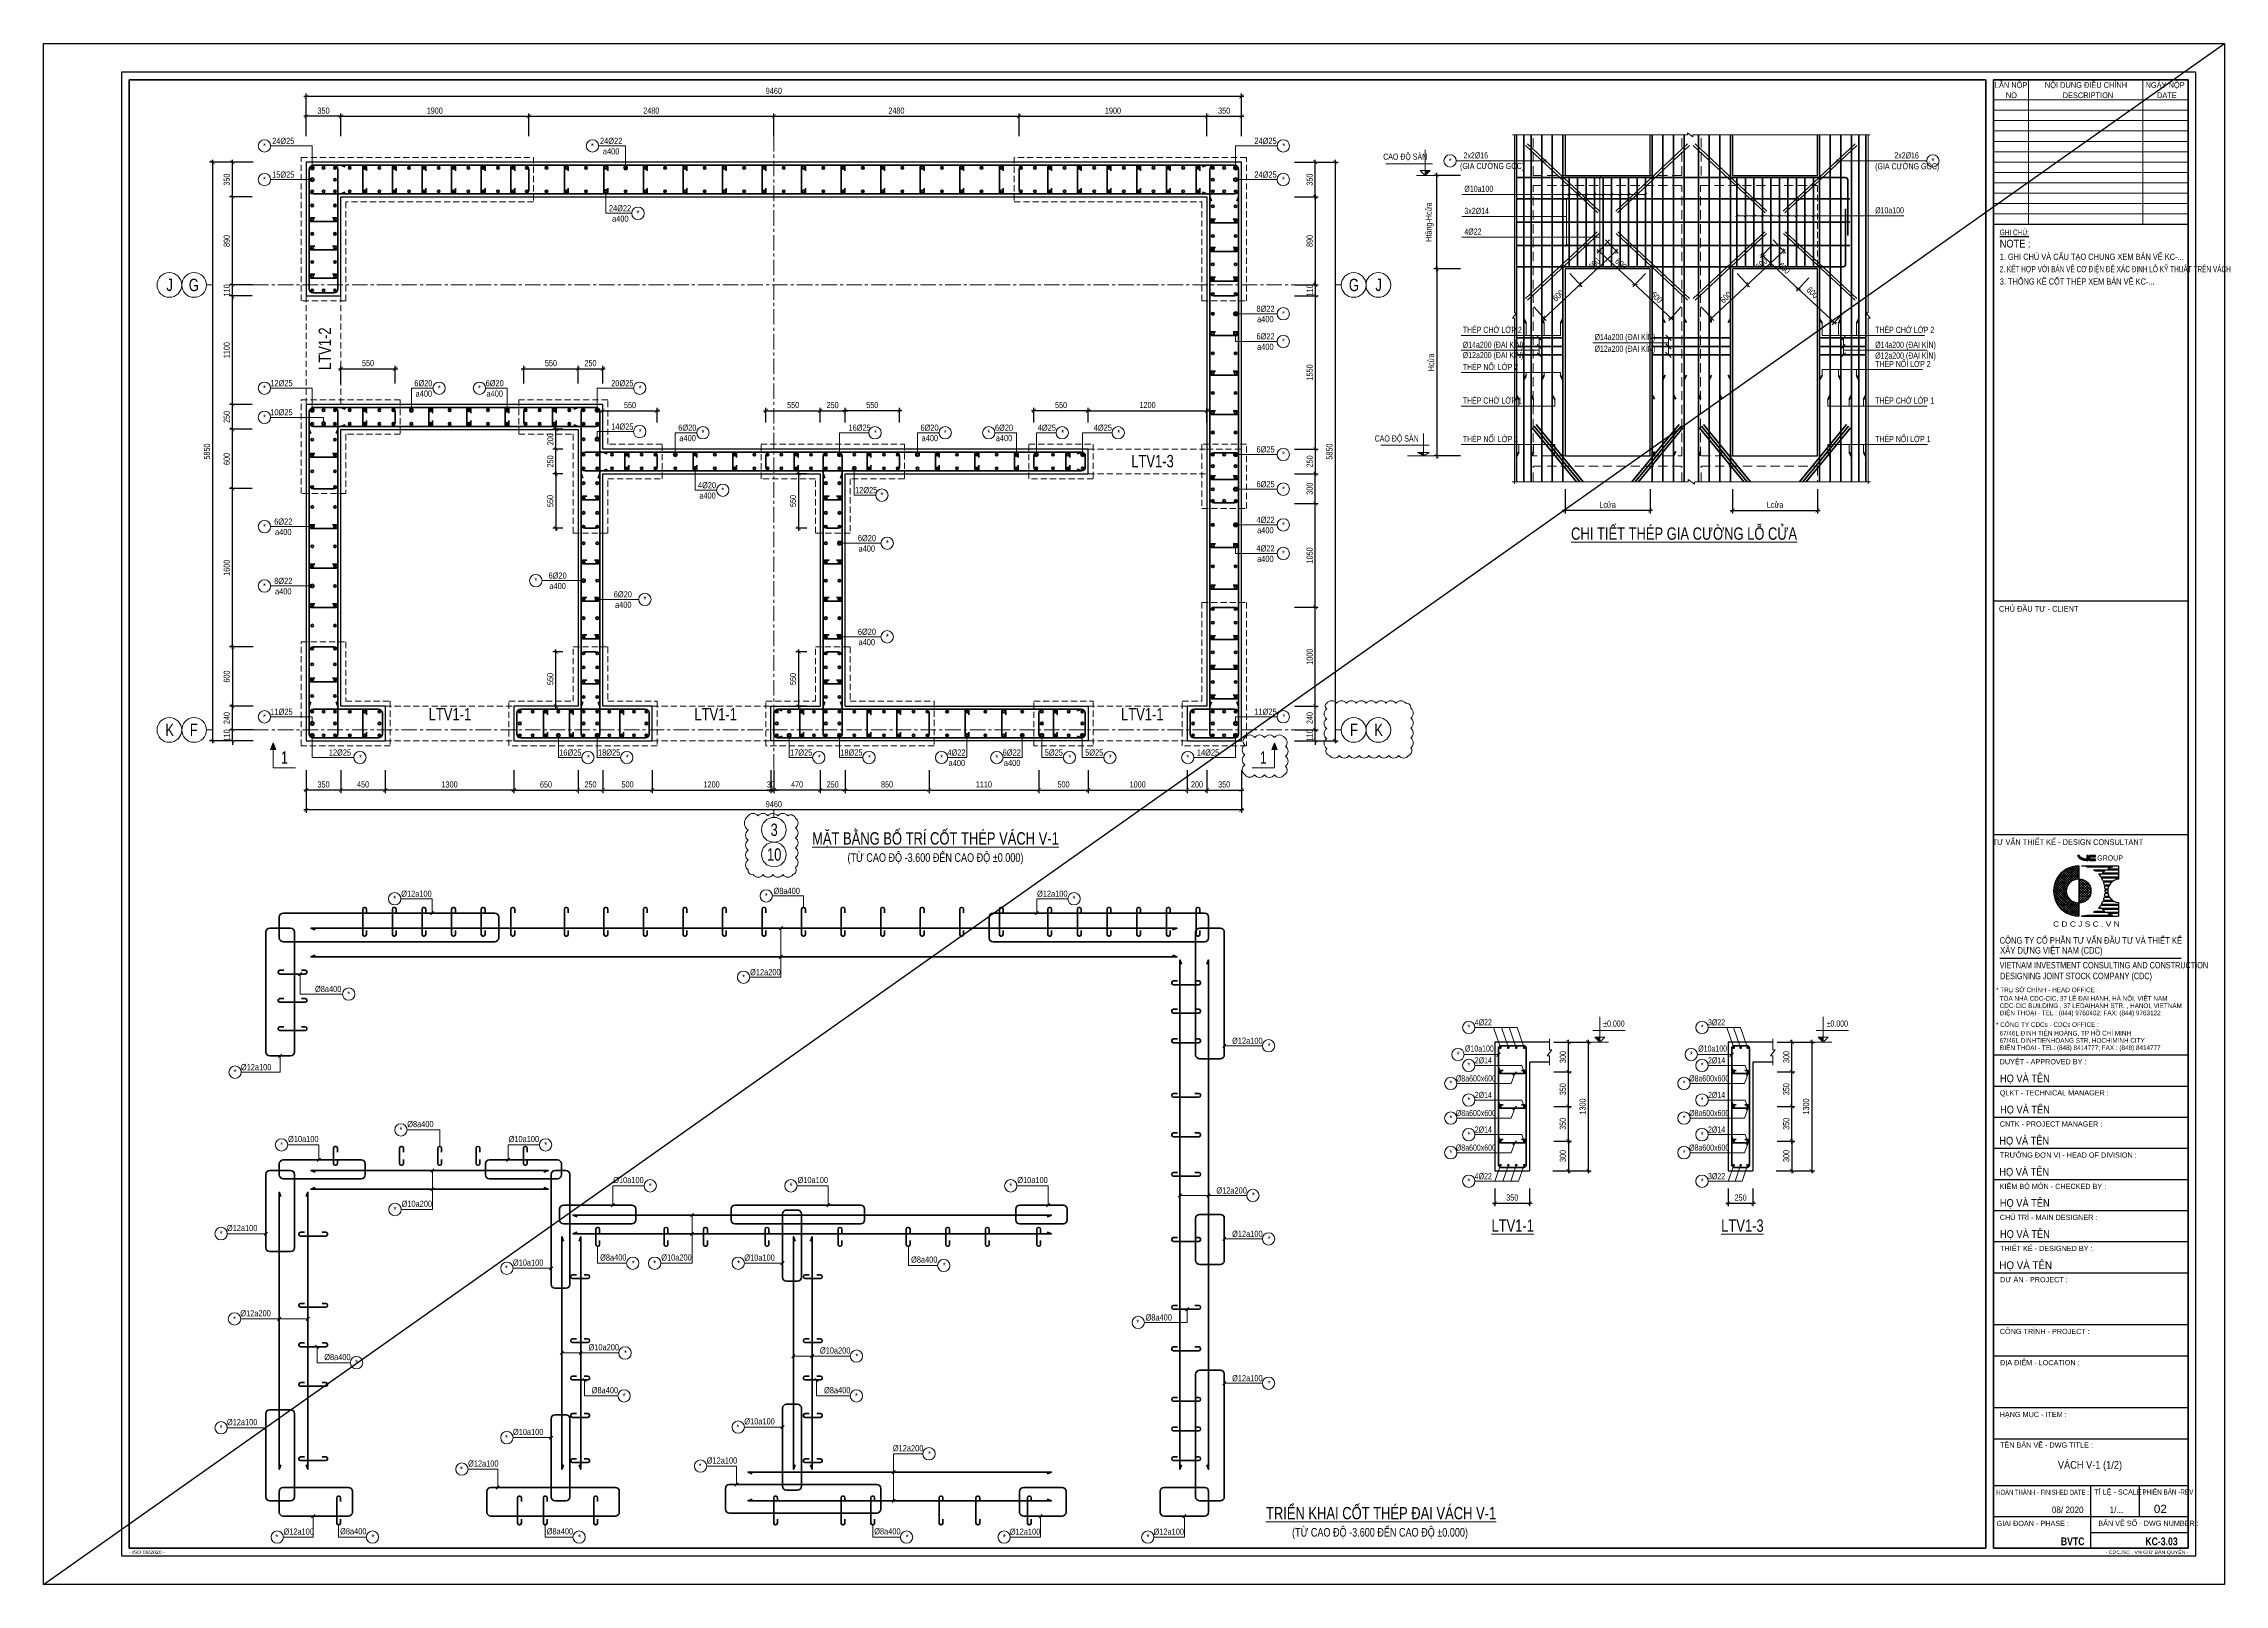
# Model space of a CAD drawing. Header units: millimetres. Extents: x -17374 to 181693, y -29783 to 15580.
# Drawn here: x 91252 to 113310, y 0 to 15580 of the extents above; entities that cross this region are included whole.
import ezdxf
from ezdxf.enums import TextEntityAlignment as Align

# ---------------------------------------------------------------- set-up
doc = ezdxf.new("R2010")
doc.units = ezdxf.units.MM
doc.header["$LTSCALE"] = 250
doc.header["$MEASUREMENT"] = 0
for name, pattern in [('CENTER', [2, 1.25, -0.25, 0.25, -0.25]), ('CENTER2', [1.125, 0.75, -0.125, 0.125, -0.125]), ('HIDDEN', [0.375, 0.25, -0.125])]:
    doc.linetypes.add(name, pattern=pattern)
doc.layers.add('CDC -TEXT KHUNG', color=7, linetype='Continuous')
doc.layers.add('CDC-KHUNGTEN', color=7, linetype='Continuous')
for name, color, linetype, lineweight in [('CDC.01.AXIS', 160, 'CENTER2', 13), ('CDC.02.DIM', 1, 'Continuous', 18), ('CDC.03.BORDER', 3, 'Continuous', 25), ('CDC.04.HIDDEN', 8, 'HIDDEN', 15), ('CDC.05.STEEL', 4, 'Continuous', 50), ('CDC.06.TEXT', 2, 'Continuous', 18), ('CDC.11.NOTE', 8, 'Continuous', 18), ('CDC.14.STEELNUM', 9, 'Continuous', 18), ('STEEL_NODE', 6, 'Continuous', 50)]:
    doc.layers.add(name, color=color, linetype=linetype, lineweight=lineweight)
doc.layers.add('CHANGE 2019', color=6, linetype='Continuous', lineweight=18, plot=False)
doc.layers.add('KCS_Plotter', color=11, linetype='Continuous', plot=False)
doc.styles.add('ARIAL', font='arial.ttf', dxfattribs={"width": 0.65})
doc.styles.add('Arial_4', font='arial.ttf', dxfattribs={"width": 0.75, "height": 3})
doc.styles.add('Arial_B_3', font='arialbd.ttf', dxfattribs={"width": 0.75, "height": 3})
doc.styles.add('KC_SMTEXT', font='arial.ttf', dxfattribs={"width": 0.7})
doc.styles.add('KCS_BIGTEXT', font='arial.ttf', dxfattribs={"width": 0.75})
doc.styles.add('KCS_SMTEXT', font='arial.ttf', dxfattribs={"width": 0.7})
doc.styles.add('KT CDC', font='arial.ttf', dxfattribs={"width": 0.85})
doc.dimstyles.new('KCS_DIM25', dxfattribs={"dimscale": 25, "dimtxt": 2.5, "dimasz": 1.6, "dimexe": 1.2, "dimexo": 0, "dimgap": 1, "dimtad": 1, "dimdec": 0, "dimzin": 0, "dimdsep": 46, "dimtxsty": 'KCS_SMTEXT', "dimblk": 'ARCHTICK', "dimcen": 0, "dimdle": 1, "dimclrd": 1, "dimclre": 1, "dimclrt": 2, "dimadec": 0, "dimazin": 0, "dimtfac": 1, "dimtdec": 0, "dimtix": 1, "dimtmove": 2, "dimatfit": 3, "dimfxl": 1, "dimtolj": 1, "dimtzin": 0, "dimarcsym": 0})

msp = doc.modelspace()

# ---------------------------------------------------------------- texts
at = {"layer": 'CDC -TEXT KHUNG', "color": 6, "style": 'ARIAL', "width": 0.85}
msp.add_text('VÁCH V-1 (1/2)', height=78.69, dxfattribs=at).set_placement((111950.61, 1169.41), align=Align.CENTER)
at = {"layer": 'CDC -TEXT KHUNG', "style": 'Arial_B_3', "width": 0.8}
msp.add_text('KC-3.03', height=78.688, dxfattribs=at).set_placement((112838.18, 395.49), align=Align.RIGHT)
at = {"layer": 'CDC.02.DIM', "color": 4, "style": 'KCS_BIGTEXT', "text_generation_flag": 6, "width": 0.75}
for tag, p in [('J', (92526.75, 13139.81)), ('G', (92770.91, 13139.81)), ('G', (104505.7, 13139.81)), ('J', (104755.7, 13139.81)), ('K', (92526.75, 8639.81)), ('F', (92770.91, 8639.81)), ('F', (104505.7, 8639.81)), ('K', (104755.7, 8639.81)), ('3', (98641.23, 7630.69)), ('10', (98641.23, 7380.69))]:
    msp.add_attdef(tag, text='.', height=125, rotation=180, dxfattribs=at).set_placement(p, align=Align.MIDDLE)
at = {"layer": 'CDC.06.TEXT'}
for s, style, width, p in [('24%%C25', 'KC_SMTEXT', 0.75, (93675.62, 14565.5)), ('24%%C22', 'KC_SMTEXT', 0.75, (96992.05, 14565.5)), ('24%%C25', 'KC_SMTEXT', 0.75, (103611.39, 14565.5)), ('a400', 'KC_SMTEXT', 0.75, (96992.05, 14460)), ('CAO ĐỘ SÀN', 'KCS_SMTEXT', 0.65, (105023.97, 14405.78)), ('15%%C25', 'KC_SMTEXT', 0.75, (93675.62, 14224.81)), ('24%%C25', 'KC_SMTEXT', 0.75, (103611.39, 14224.91)), ('24%%C22', 'KC_SMTEXT', 0.75, (97081.77, 13884.13)), ('a400', 'KC_SMTEXT', 0.75, (97085, 13778.62)), ('8%%C22', 'KC_SMTEXT', 0.75, (103611.39, 12868.32)), ('a400', 'KC_SMTEXT', 0.75, (103609.69, 12762.82)), ('6%%C22', 'KC_SMTEXT', 0.75, (103611.39, 12588.94)), ('a400', 'KC_SMTEXT', 0.75, (103609.69, 12483.44)), ('12%%C25', 'KC_SMTEXT', 0.75, (93657.41, 12115.5)), ('6%%C20', 'KC_SMTEXT', 0.75, (95093.02, 12115.5)), ('6%%C20', 'KC_SMTEXT', 0.75, (95814.6, 12115.5)), ('20%%C25', 'KC_SMTEXT', 0.75, (97105.3, 12115.5)), ('a400', 'KC_SMTEXT', 0.75, (95097.79, 12010)), ('a400', 'KC_SMTEXT', 0.75, (95814.6, 12010)), ('10%%C25', 'KC_SMTEXT', 0.75, (93657.41, 11820.91)), ('14%%C25', 'KC_SMTEXT', 0.75, (97105.3, 11676.55)), ('6%%C20', 'KC_SMTEXT', 0.75, (97762.52, 11665.5)), ('16%%C25', 'KC_SMTEXT', 0.75, (99505.3, 11665.5)), ('6%%C20', 'KC_SMTEXT', 0.75, (100212.52, 11665.5)), ('6%%C20', 'KC_SMTEXT', 0.75, (100966.28, 11665.5)), ('4%%C25', 'KC_SMTEXT', 0.75, (101399.04, 11665.5)), ('4%%C25', 'KC_SMTEXT', 0.75, (101965.63, 11665.5)), ('a400', 'KC_SMTEXT', 0.75, (97765.75, 11560)), ('a400', 'KC_SMTEXT', 0.75, (100215.75, 11560)), ('a400', 'KC_SMTEXT', 0.75, (100966.28, 11560)), ('6%%C25', 'KC_SMTEXT', 0.75, (103611.39, 11445.89)), ('4%%C20', 'KC_SMTEXT', 0.75, (97962.17, 11084.13)), ('a400', 'KC_SMTEXT', 0.75, (97966.94, 10978.62)), ('12%%C25', 'KC_SMTEXT', 0.75, (99572.17, 11034.13)), ('6%%C25', 'KC_SMTEXT', 0.75, (103611.39, 11094.75)), ('6%%C22', 'KC_SMTEXT', 0.75, (93675.62, 10715.82)), ('a400', 'KC_SMTEXT', 0.75, (93675.62, 10610.32)), ('6%%C20', 'KC_SMTEXT', 0.75, (99579.6, 10548.34)), ('4%%C22', 'KC_SMTEXT', 0.75, (103611.39, 10734)), ('a400', 'KC_SMTEXT', 0.75, (103609.69, 10628.5)), ('a400', 'KC_SMTEXT', 0.75, (99577.89, 10442.83)), ('4%%C22', 'KC_SMTEXT', 0.75, (103611.39, 10444.62)), ('a400', 'KC_SMTEXT', 0.75, (103609.69, 10339.11)), ('8%%C22', 'KC_SMTEXT', 0.75, (93675.62, 10115.82)), ('6%%C20', 'KC_SMTEXT', 0.75, (96450.63, 10169.6)), ('a400', 'KC_SMTEXT', 0.75, (93675.62, 10010.32)), ('a400', 'KC_SMTEXT', 0.75, (96450.63, 10064.09)), ('6%%C20', 'KC_SMTEXT', 0.75, (97110.11, 9980.23)), ('a400', 'KC_SMTEXT', 0.75, (97114.87, 9874.72)), ('6%%C20', 'KC_SMTEXT', 0.75, (99579.6, 9601.48)), ('a400', 'KC_SMTEXT', 0.75, (99577.89, 9495.98)), ('11%%C25', 'KC_SMTEXT', 0.75, (93657.08, 8792.69)), ('11%%C25', 'KC_SMTEXT', 0.75, (103611.39, 8793.86)), ('12%%C25', 'KC_SMTEXT', 0.75, (94249.23, 8380.47)), ('16%%C25', 'KC_SMTEXT', 0.75, (96579.37, 8380.47)), ('18%%C25', 'KC_SMTEXT', 0.75, (96972.23, 8380.47)), ('17%%C25', 'KC_SMTEXT', 0.75, (98914.26, 8380.47)), ('18%%C25', 'KC_SMTEXT', 0.75, (99422.23, 8380.47)), ('4%%C22', 'KC_SMTEXT', 0.75, (100485.23, 8380.47)), ('6%%C22', 'KC_SMTEXT', 0.75, (101044.43, 8380.47)), ('5%%C25', 'KC_SMTEXT', 0.75, (101469.51, 8380.47)), ('5%%C25', 'KC_SMTEXT', 0.75, (101878.64, 8380.47)), ('14%%C25', 'KC_SMTEXT', 0.75, (103029.89, 8380.47)), ('a400', 'KC_SMTEXT', 0.75, (100489.17, 8274.97)), ('a400', 'KC_SMTEXT', 0.75, (101048.37, 8274.97)), ('%%C12a100', 'KC_SMTEXT', 0.75, (95022.99, 6953.02)), ('%%C8a400', 'KC_SMTEXT', 0.75, (98768.25, 6981.64)), ('%%C12a100', 'KC_SMTEXT', 0.75, (101454.32, 6953.02)), ('%%C12a200', 'KC_SMTEXT', 0.75, (98552.14, 6159.66)), ('%%C8a400', 'KC_SMTEXT', 0.75, (94130.22, 5989.34)), ('%%C12a100', 'KC_SMTEXT', 0.75, (103427.57, 5466.18)), ('4%%C22', 'KCS_SMTEXT', 0.65, (105814.19, 5651.93)), ('%%P0.000', 'KCS_SMTEXT', 0.65, (107135.47, 5639.63)), ('3%%C22', 'KCS_SMTEXT', 0.65, (108173.76, 5651.93)), ('%%P0.000', 'KCS_SMTEXT', 0.65, (109395.04, 5639.63)), ('2%%C14', 'KCS_SMTEXT', 0.65, (105814.19, 5267.64)), ('2%%C14', 'KCS_SMTEXT', 0.65, (108173.76, 5267.64)), ('%%C12a100', 'KC_SMTEXT', 0.75, (93401.29, 5199.44)), ('%%C8a600x600', 'KCS_SMTEXT', 0.65, (105739.4, 5085.23)), ('%%C8a600x600', 'KCS_SMTEXT', 0.65, (108098.97, 5085.23)), ('2%%C14', 'KCS_SMTEXT', 0.65, (105814.19, 4917.64)), ('2%%C14', 'KCS_SMTEXT', 0.65, (108173.76, 4917.64)), ('%%C8a400', 'KC_SMTEXT', 0.75, (95062.55, 4623.38)), ('%%C8a600x600', 'KCS_SMTEXT', 0.65, (105739.4, 4735.23)), ('2%%C14', 'KCS_SMTEXT', 0.65, (105814.19, 4567.64)), ('%%C8a600x600', 'KCS_SMTEXT', 0.65, (108098.97, 4735.23)), ('2%%C14', 'KCS_SMTEXT', 0.65, (108173.76, 4567.64)), ('%%C10a100', 'KC_SMTEXT', 0.75, (93878.24, 4472.15)), ('%%C10a100', 'KC_SMTEXT', 0.75, (96109.29, 4472.15)), ('%%C8a600x600', 'KCS_SMTEXT', 0.65, (105739.4, 4385.23)), ('%%C8a600x600', 'KCS_SMTEXT', 0.65, (108098.97, 4385.23)), ('%%C10a100', 'KC_SMTEXT', 0.75, (97167.28, 4057.68)), ('%%C10a100', 'KC_SMTEXT', 0.75, (99031.51, 4057.68)), ('%%C10a100', 'KC_SMTEXT', 0.75, (101254.47, 4057.68)), ('%%C12a200', 'KC_SMTEXT', 0.75, (103268.24, 3952.17)), ('4%%C22', 'KCS_SMTEXT', 0.65, (105814.19, 4096.59)), ('3%%C22', 'KCS_SMTEXT', 0.65, (108173.76, 4096.59)), ('%%C10a200', 'KC_SMTEXT', 0.75, (95026.39, 3817.34)), ('%%C12a100', 'KC_SMTEXT', 0.75, (93259.64, 3572.13)), ('%%C12a100', 'KC_SMTEXT', 0.75, (103427.57, 3513.64)), ('%%C8a400', 'KC_SMTEXT', 0.75, (97013.66, 3274.61)), ('%%C10a200', 'KC_SMTEXT', 0.75, (97653.04, 3274.61)), ('%%C10a100', 'KC_SMTEXT', 0.75, (98493.46, 3273.28)), ('%%C8a400', 'KC_SMTEXT', 0.75, (100159.3, 3252.9)), ('%%C10a100', 'KC_SMTEXT', 0.75, (96152.76, 3222.53)), ('%%C12a200', 'KC_SMTEXT', 0.75, (93395.65, 2710.09)), ('%%C8a400', 'KC_SMTEXT', 0.75, (102531.21, 2668.05)), ('%%C10a200', 'KC_SMTEXT', 0.75, (96917.4, 2366.28)), ('%%C8a400', 'KC_SMTEXT', 0.75, (94223.35, 2267.71)), ('%%C10a200', 'KC_SMTEXT', 0.75, (99258.24, 2334.16)), ('%%C8a400', 'KC_SMTEXT', 0.75, (96928.82, 1932.02)), ('%%C8a400', 'KC_SMTEXT', 0.75, (99279.42, 1932.02)), ('%%C12a100', 'KC_SMTEXT', 0.75, (103427.57, 2053.67)), ('%%C12a100', 'KC_SMTEXT', 0.75, (93259.64, 1609.62)), ('%%C10a100', 'KC_SMTEXT', 0.75, (96152.76, 1510.02)), ('%%C10a100', 'KC_SMTEXT', 0.75, (98493.46, 1617.18)), ('%%C12a200', 'KC_SMTEXT', 0.75, (99996.03, 1345.74)), ('%%C12a100', 'KC_SMTEXT', 0.75, (95698.98, 1190.97)), ('%%C12a100', 'KC_SMTEXT', 0.75, (98113.61, 1221.47)), ('%%C12a100', 'KC_SMTEXT', 0.75, (93831.74, 502.64)), ('%%C8a400', 'KC_SMTEXT', 0.75, (94383.88, 505.1)), ('%%C8a400', 'KC_SMTEXT', 0.75, (96473.77, 505.1)), ('%%C8a400', 'KC_SMTEXT', 0.75, (99786.55, 505.1)), ('%%C12a100', 'KC_SMTEXT', 0.75, (101179.1, 501.69)), ('%%C12a100', 'KC_SMTEXT', 0.75, (102632.41, 501.69))]:
    msp.add_text(s, height=62.5, dxfattribs=dict(at, style=style, width=width)).set_placement(p, align=Align.CENTER)
at = {"layer": 'CDC.06.TEXT', "style": 'KCS_SMTEXT', "width": 0.65}
for s, p in [('(GIA CƯỜNG GÓC)', (105578.91, 14311.58)), ('2x2%%C16', (105614.05, 14418.79)), ('(GIA CƯỜNG GÓC)', (109777.84, 14308.55, 8597.88)), ('2x2%%C16', (109971.66, 14418.79)), ('%%C10a100', (105622.77, 14080.98)), ('3x2%%C14', (105622.77, 13857.4)), ('%%C10a100', (109777.84, 13863.29, 8597.88)), ('4%%C22', (105622.77, 13648.13)), ('THÉP CHỜ LỚP 2', (105606.03, 12654.41, 8597.88)), ('%%C14a200 (ĐAI KÍN)', (105606.03, 12503.75, 8597.88)), ('%%C14a200 (ĐAI KÍN)', (106938.95, 12581.88)), ('THÉP CHỜ LỚP 2', (109777.84, 12654.41, 8597.88)), ('%%C14a200 (ĐAI KÍN)', (109777.84, 12503.75, 8597.88)), ('THÉP NỐI LỚP 2', (105606.03, 12279.38, 8597.88)), ('%%C12a200 (ĐAI KÍN)', (105606.03, 12399.93, 8597.88)), ('%%C12a200 (ĐAI KÍN)', (106938.95, 12463.5)), ('THÉP NỐI LỚP 2', (109777.84, 12309.11, 8597.88)), ('%%C12a200 (ĐAI KÍN)', (109777.84, 12394.6, 8597.88)), ('THÉP CHỜ LỚP 1', (105606.03, 11939.53, 8597.88)), ('THÉP CHỜ LỚP 1', (109777.84, 11939.53, 8597.88)), ('THÉP NỐI LỚP 1', (105606.03, 11550.53, 8597.88)), ('THÉP NỐI LỚP 1', (109777.84, 11550.53, 8597.88)), ('%%C10a100', (105628.71, 5387.38)), ('%%C10a100', (107988.28, 5387.38))]:
    msp.add_text(s, height=62.5, dxfattribs=at).set_placement(p)
at = {"layer": 'CDC.06.TEXT', "style": 'KCS_SMTEXT'}
for s, width, p in [('1. GHI CHÚ VÀ CẤU TẠO CHUNG XEM BẢN VẼ KC-...', 0.75, (111037.75, 13456.01)), ('2. KẾT HỢP VỚI BẢN VẼ CƠ ĐIỆN ĐỂ XÁC ĐỊNH LỖ KỸ THUẬT TRÊN VÁCH', 0.6, (111037.75, 13331.01)), ('3. THỐNG KÊ CỐT THÉP XEM BẢN VẼ KC-...', 0.75, (111037.75, 13206.01))]:
    msp.add_text(s, height=62.5, dxfattribs=dict(at, width=width)).set_placement(p, align=Align.TOP_LEFT)
at = {"layer": 'CDC.06.TEXT', "color": 4, "style": 'KCS_SMTEXT', "width": 0.75}
msp.add_text('LTV1-2', height=125, rotation=90, dxfattribs=at).set_placement((94158.29, 12495.4), align=Align.CENTER)
at = {"layer": 'CDC.06.TEXT', "style": 'KCS_SMTEXT', "width": 0.65}
msp.add_text('CAO ĐỘ SÀN', height=62.5, dxfattribs=at).set_placement((105160.48, 11556.22), align=Align.RIGHT)
at = {"layer": 'CDC.06.TEXT', "color": 4, "style": 'KCS_SMTEXT', "width": 0.75}
for s, height, p in [('LTV1-3', 125, (102468.33, 11296.03)), ('LTV1-1', 125, (95361.42, 8736.2)), ('LTV1-1', 125, (98049.31, 8736.2)), ('LTV1-1', 125, (102364.6, 8736.2)), ('%%UMẶT BẰNG BỐ TRÍ CỐT THÉP VÁCH V-1', 125, (100272.75, 7481.03)), ('(TỪ CAO ĐỘ -3.600 ĐẾN CAO ĐỘ %%P0.000)', 87.5, (100272.75, 7306.03)), ('%%ULTV1-1', 125, (106111.61, 3565.22)), ('%%ULTV1-3', 125, (108435.32, 3565.22)), ('%%UTRIỂN KHAI CỐT THÉP ĐAI VÁCH V-1', 125, (104780.29, 657.6)), ('(TỪ CAO ĐỘ -3.600 ĐẾN CAO ĐỘ %%P0.000)', 87.5, (104769.36, 482.6))]:
    msp.add_text(s, height=height, dxfattribs=at).set_placement(p, align=Align.CENTER)
msp.add_text('%%UCHI TIẾT THÉP GIA CƯỜNG LỖ CỬA', height=125, dxfattribs=at).set_placement((107844.89, 10643.66, 8597.88), align=Align.MIDDLE)
at = {"layer": 'CDC.14.STEELNUM', "color": 2, "width": 0.75}
for style, p in [('KC_SMTEXT', (93485.45, 14545.5)), ('KC_SMTEXT', (96802.94, 14545.5)), ('KC_SMTEXT', (103796.04, 14545.5)), ('KCS_SMTEXT', (105479.41, 14393.98)), ('KCS_SMTEXT', (110363.13, 14393.98)), ('KC_SMTEXT', (93485.45, 14204.81)), ('KC_SMTEXT', (103792.69, 14204.91)), ('KC_SMTEXT', (97263.66, 13864.13)), ('KC_SMTEXT', (103792.69, 12848.32)), ('KC_SMTEXT', (103792.69, 12568.94)), ('KC_SMTEXT', (93485.45, 12095.5)), ('KC_SMTEXT', (95252.13, 12095.5)), ('KC_SMTEXT', (95659.75, 12095.5)), ('KC_SMTEXT', (97285.88, 12095.5)), ('KC_SMTEXT', (93485.45, 11800.91)), ('KC_SMTEXT', (97285.88, 11656.55)), ('KC_SMTEXT', (97920.92, 11645.5)), ('KC_SMTEXT', (99665.88, 11645.5)), ('KC_SMTEXT', (100370.92, 11645.5)), ('KC_SMTEXT', (100811.43, 11645.5)), ('KC_SMTEXT', (101559.62, 11645.5)), ('KC_SMTEXT', (102126.21, 11645.5)), ('KC_SMTEXT', (103792.69, 11425.89)), ('KC_SMTEXT', (98121.27, 11064.13)), ('KC_SMTEXT', (99731.27, 11014.13)), ('KC_SMTEXT', (103792.69, 11074.75)), ('KC_SMTEXT', (93485.45, 10695.82)), ('KC_SMTEXT', (103792.69, 10714)), ('KC_SMTEXT', (99785.81, 10528.34)), ('KC_SMTEXT', (103792.69, 10424.62)), ('KC_SMTEXT', (96230.46, 10149.6)), ('KC_SMTEXT', (93485.45, 10095.82)), ('KC_SMTEXT', (97334.53, 9960.23)), ('KC_SMTEXT', (99785.81, 9581.48)), ('KC_SMTEXT', (93485.12, 8772.69)), ('KC_SMTEXT', (103796.04, 8773.86)), ('KC_SMTEXT', (94456.11, 8360.47)), ('KC_SMTEXT', (96762.52, 8360.47)), ('KC_SMTEXT', (97155.38, 8360.47)), ('KC_SMTEXT', (99097.41, 8360.47)), ('KC_SMTEXT', (99605.38, 8360.47)), ('KC_SMTEXT', (100334.32, 8360.47)), ('KC_SMTEXT', (100893.52, 8360.47)), ('KC_SMTEXT', (101632.66, 8360.47)), ('KC_SMTEXT', (102041.79, 8360.47)), ('KC_SMTEXT', (102825.06, 8360.47)), ('KC_SMTEXT', (94802.52, 6933.02)), ('KC_SMTEXT', (98561.36, 6961.64)), ('KC_SMTEXT', (101674.18, 6933.02)), ('KC_SMTEXT', (94338.23, 5969.34)), ('KC_SMTEXT', (98331.68, 6139.66)), ('KCS_SMTEXT', (105668.38, 5631.93)), ('KCS_SMTEXT', (108027.95, 5631.93)), ('KC_SMTEXT', (103647.49, 5446.18)), ('KCS_SMTEXT', (105559.42, 5357.38)), ('KCS_SMTEXT', (107918.99, 5357.38)), ('KC_SMTEXT', (93188.05, 5179.44)), ('KCS_SMTEXT', (105486.16, 5065.23)), ('KCS_SMTEXT', (105668.38, 5247.64)), ('KCS_SMTEXT', (107845.73, 5065.23)), ('KCS_SMTEXT', (108027.95, 5247.64)), ('KCS_SMTEXT', (105668.38, 4897.64)), ('KCS_SMTEXT', (108027.95, 4897.64)), ('KCS_SMTEXT', (105486.16, 4715.23)), ('KCS_SMTEXT', (107845.73, 4715.23)), ('KC_SMTEXT', (93657.78, 4444.47)), ('KC_SMTEXT', (94866, 4595.7)), ('KC_SMTEXT', (96330.33, 4444.47)), ('KCS_SMTEXT', (105668.38, 4547.64)), ('KCS_SMTEXT', (108027.95, 4547.64)), ('KCS_SMTEXT', (105486.16, 4365.23)), ('KCS_SMTEXT', (107845.73, 4365.23)), ('KC_SMTEXT', (97387.52, 4030)), ('KC_SMTEXT', (98811.04, 4030)), ('KC_SMTEXT', (101034, 4030)), ('KCS_SMTEXT', (105668.38, 4076.59)), ('KCS_SMTEXT', (108027.95, 4076.59)), ('KC_SMTEXT', (94805.93, 3789.66)), ('KC_SMTEXT', (103488.16, 3932.17)), ('KC_SMTEXT', (93046.4, 3546.18)), ('KC_SMTEXT', (103647.49, 3493.64)), ('KC_SMTEXT', (95932.74, 3196.18)), ('KC_SMTEXT', (97215.58, 3246.93)), ('KC_SMTEXT', (97432.57, 3246.93)), ('KC_SMTEXT', (98282.34, 3246.93)), ('KC_SMTEXT', (100361.22, 3225.22)), ('KC_SMTEXT', (93182.41, 2684.15)), ('KC_SMTEXT', (102318.96, 2648.05)), ('KC_SMTEXT', (94417.46, 2241.77)), ('KC_SMTEXT', (97137.32, 2339.93)), ('KC_SMTEXT', (99478.16, 2307.8)), ('KC_SMTEXT', (103647.49, 2033.67)), ('KC_SMTEXT', (97122.93, 1906.07)), ('KC_SMTEXT', (99473.53, 1906.07)), ('KC_SMTEXT', (93046.4, 1583.67)), ('KC_SMTEXT', (98274.02, 1590.82)), ('KC_SMTEXT', (95933.32, 1483.67)), ('KC_SMTEXT', (100212.24, 1320.64)), ('KC_SMTEXT', (95477.67, 1165.87)), ('KC_SMTEXT', (97892.3, 1196.37)), ('KC_SMTEXT', (93610.46, 477.54)), ('KC_SMTEXT', (94583.01, 477.54)), ('KC_SMTEXT', (96672.9, 477.54)), ('KC_SMTEXT', (99985.69, 477.54)), ('KC_SMTEXT', (100968.8, 477.54)), ('KC_SMTEXT', (102422.11, 477.54))]:
    msp.add_text('*', height=62.5, dxfattribs=dict(at, style=style)).set_placement(p, align=Align.MIDDLE_CENTER)

# ---------------------------------------------------------------- blocks, each defined once
blk = doc.blocks.new('_ArchTick')
at = {"color": 0, "linetype": 'ByBlock', "const_width": 0.15}
blk.add_lwpolyline([(-0.5, -0.5), (0.5, 0.5)], dxfattribs=at)
blk = doc.blocks.new('*D176')
at = {"layer": 'CDC.02.DIM', "color": 1, "lineweight": -2, "transparency": 16777216}
for p, q in [((103905, 14380), (104345, 14380)), ((104315, 14405), (104315, 8505)), ((103905, 8530), (104345, 8530))]:
    blk.add_line(p, q, dxfattribs=at)
at = {"layer": 'Defpoints', "color": 0, "transparency": 16777216}
for p in [(103905, 14380), (103905, 8530), (104315, 8530)]:
    blk.add_point(p, dxfattribs=at)
at = {"layer": 'CDC.02.DIM', "color": 1, "lineweight": -2, "transparency": 16777216, "xscale": 40, "yscale": 40, "zscale": 40}
for p, rotation in [((104315, 14380), 90), ((104315, 8530), 270)]:
    blk.add_blockref('_ArchTick', p, dxfattribs=dict(at, rotation=rotation))
at = {"layer": 'CDC.02.DIM', "color": 2, "transparency": 16777216, "insert": (104258, 11455), "char_height": 62.5, "attachment_point": 5, "rotation": 90, "style": 'KCS_SMTEXT'}
blk.add_mtext('\\A1;5850', dxfattribs=at)
blk = doc.blocks.new('*D177')
at = {"layer": 'CDC.02.DIM', "color": 1, "lineweight": -2, "transparency": 16777216}
for p, q in [((103905, 8640), (104145, 8640)), ((104115, 8640), (104115, 8680)), ((104115, 8530), (104115, 8640)), ((103905, 8530), (104145, 8530)), ((104115, 8530), (104115, 8490))]:
    blk.add_line(p, q, dxfattribs=at)
at = {"layer": 'Defpoints', "color": 0, "transparency": 16777216}
for p in [(103905, 8640), (104115, 8640), (103905, 8530)]:
    blk.add_point(p, dxfattribs=at)
at = {"layer": 'CDC.02.DIM', "color": 1, "lineweight": -2, "transparency": 16777216, "xscale": 40, "yscale": 40, "zscale": 40}
for p, rotation in [((104115, 8640), 270), ((104115, 8530), 90)]:
    blk.add_blockref('_ArchTick', p, dxfattribs=dict(at, rotation=rotation))
at = {"layer": 'CDC.02.DIM', "color": 2, "transparency": 16777216, "insert": (104058, 8585), "char_height": 62.5, "attachment_point": 5, "rotation": 90, "style": 'KCS_SMTEXT'}
blk.add_mtext('\\A1;110', dxfattribs=at)
blk = doc.blocks.new('*D178')
at = {"layer": 'CDC.02.DIM', "color": 1, "lineweight": -2, "transparency": 16777216}
for p, q in [((103905, 9880), (104145, 9880)), ((104115, 8855), (104115, 9905)), ((103905, 8880), (104145, 8880))]:
    blk.add_line(p, q, dxfattribs=at)
at = {"layer": 'Defpoints', "color": 0, "transparency": 16777216}
for p in [(103905, 9880), (104115, 9880), (103905, 8880)]:
    blk.add_point(p, dxfattribs=at)
at = {"layer": 'CDC.02.DIM', "color": 1, "lineweight": -2, "transparency": 16777216, "xscale": 40, "yscale": 40, "zscale": 40}
for p, rotation in [((104115, 9880), 90), ((104115, 8880), 270)]:
    blk.add_blockref('_ArchTick', p, dxfattribs=dict(at, rotation=rotation))
at = {"layer": 'CDC.02.DIM', "color": 2, "transparency": 16777216, "insert": (104058, 9380), "char_height": 62.5, "attachment_point": 5, "rotation": 90, "style": 'KCS_SMTEXT'}
blk.add_mtext('\\A1;1000', dxfattribs=at)
blk = doc.blocks.new('*D179')
at = {"layer": 'CDC.02.DIM', "color": 1, "lineweight": -2, "transparency": 16777216}
for p, q in [((103905, 14380), (104145, 14380)), ((104115, 14005), (104115, 14405)), ((103905, 14030), (104145, 14030))]:
    blk.add_line(p, q, dxfattribs=at)
at = {"layer": 'Defpoints', "color": 0, "transparency": 16777216}
for p in [(103905, 14380), (104115, 14380), (103905, 14030)]:
    blk.add_point(p, dxfattribs=at)
at = {"layer": 'CDC.02.DIM', "color": 1, "lineweight": -2, "transparency": 16777216, "xscale": 40, "yscale": 40, "zscale": 40}
for p, rotation in [((104115, 14380), 90), ((104115, 14030), 270)]:
    blk.add_blockref('_ArchTick', p, dxfattribs=dict(at, rotation=rotation))
at = {"layer": 'CDC.02.DIM', "color": 2, "transparency": 16777216, "insert": (104058, 14205), "char_height": 62.5, "attachment_point": 5, "rotation": 90, "style": 'KCS_SMTEXT'}
blk.add_mtext('\\A1;350', dxfattribs=at)
blk = doc.blocks.new('*D180')
at = {"layer": 'CDC.02.DIM', "color": 1, "lineweight": -2, "transparency": 16777216}
for p, q in [((103393, 15045), (93883, 15045)), ((93908, 14645), (93908, 15075)), ((103368, 14645), (103368, 15075))]:
    blk.add_line(p, q, dxfattribs=at)
at = {"layer": 'Defpoints', "color": 0, "transparency": 16777216}
for p in [(93908, 15045), (93908, 14645), (103368, 14645)]:
    blk.add_point(p, dxfattribs=at)
at = {"layer": 'CDC.02.DIM', "color": 1, "lineweight": -2, "transparency": 16777216, "xscale": 40, "yscale": 40, "zscale": 40, "rotation": 180}
blk.add_blockref('_ArchTick', (93908, 15045), dxfattribs=at)
at = {"layer": 'CDC.02.DIM', "color": 1, "lineweight": -2, "transparency": 16777216, "xscale": 40, "yscale": 40, "zscale": 40}
blk.add_blockref('_ArchTick', (103368, 15045), dxfattribs=at)
at = {"layer": 'CDC.02.DIM', "color": 2, "transparency": 16777216, "insert": (98638, 15102), "char_height": 62.5, "attachment_point": 5, "style": 'KCS_SMTEXT'}
blk.add_mtext('\\A1;9460', dxfattribs=at)
blk = doc.blocks.new('*D181')
at = {"layer": 'CDC.02.DIM', "color": 1, "lineweight": -2, "transparency": 16777216}
for p, q in [((94283, 14845), (93883, 14845)), ((93908, 14645), (93908, 14875)), ((94258, 14645), (94258, 14875))]:
    blk.add_line(p, q, dxfattribs=at)
at = {"layer": 'Defpoints', "color": 0, "transparency": 16777216}
for p in [(93908, 14845), (93908, 14645), (94258, 14645)]:
    blk.add_point(p, dxfattribs=at)
at = {"layer": 'CDC.02.DIM', "color": 1, "lineweight": -2, "transparency": 16777216, "xscale": 40, "yscale": 40, "zscale": 40, "rotation": 180}
blk.add_blockref('_ArchTick', (93908, 14845), dxfattribs=at)
at = {"layer": 'CDC.02.DIM', "color": 1, "lineweight": -2, "transparency": 16777216, "xscale": 40, "yscale": 40, "zscale": 40}
blk.add_blockref('_ArchTick', (94258, 14845), dxfattribs=at)
at = {"layer": 'CDC.02.DIM', "color": 2, "transparency": 16777216, "insert": (94083, 14902), "char_height": 62.5, "attachment_point": 5, "style": 'KCS_SMTEXT'}
blk.add_mtext('\\A1;350', dxfattribs=at)
blk = doc.blocks.new('*D182')
at = {"layer": 'CDC.02.DIM', "color": 1, "lineweight": -2, "transparency": 16777216}
for p, q in [((94233, 14845), (96183, 14845)), ((94258, 14645), (94258, 14875)), ((96158, 14645), (96158, 14875))]:
    blk.add_line(p, q, dxfattribs=at)
at = {"layer": 'Defpoints', "color": 0, "transparency": 16777216}
for p in [(96158, 14845), (94258, 14645), (96158, 14645)]:
    blk.add_point(p, dxfattribs=at)
at = {"layer": 'CDC.02.DIM', "color": 1, "lineweight": -2, "transparency": 16777216, "xscale": 40, "yscale": 40, "zscale": 40, "rotation": 180}
blk.add_blockref('_ArchTick', (94258, 14845), dxfattribs=at)
at = {"layer": 'CDC.02.DIM', "color": 1, "lineweight": -2, "transparency": 16777216, "xscale": 40, "yscale": 40, "zscale": 40}
blk.add_blockref('_ArchTick', (96158, 14845), dxfattribs=at)
at = {"layer": 'CDC.02.DIM', "color": 2, "transparency": 16777216, "insert": (95208, 14902), "char_height": 62.5, "attachment_point": 5, "style": 'KCS_SMTEXT'}
blk.add_mtext('\\A1;1900', dxfattribs=at)
blk = doc.blocks.new('*D183')
at = {"layer": 'CDC.02.DIM', "color": 1, "lineweight": -2, "transparency": 16777216}
for p, q in [((96133, 14845), (98663, 14845)), ((96158, 14645), (96158, 14875)), ((98638, 14645), (98638, 14875))]:
    blk.add_line(p, q, dxfattribs=at)
at = {"layer": 'Defpoints', "color": 0, "transparency": 16777216}
for p in [(98638, 14845), (96158, 14645), (98638, 14645)]:
    blk.add_point(p, dxfattribs=at)
at = {"layer": 'CDC.02.DIM', "color": 1, "lineweight": -2, "transparency": 16777216, "xscale": 40, "yscale": 40, "zscale": 40, "rotation": 180}
blk.add_blockref('_ArchTick', (96158, 14845), dxfattribs=at)
at = {"layer": 'CDC.02.DIM', "color": 1, "lineweight": -2, "transparency": 16777216, "xscale": 40, "yscale": 40, "zscale": 40}
blk.add_blockref('_ArchTick', (98638, 14845), dxfattribs=at)
at = {"layer": 'CDC.02.DIM', "color": 2, "transparency": 16777216, "insert": (97398, 14902), "char_height": 62.5, "attachment_point": 5, "style": 'KCS_SMTEXT'}
blk.add_mtext('\\A1;2480', dxfattribs=at)
blk = doc.blocks.new('*D184')
at = {"layer": 'CDC.02.DIM', "color": 1, "lineweight": -2, "transparency": 16777216}
for p, q in [((98613, 14845), (101143, 14845)), ((98638, 14645), (98638, 14875)), ((101118, 14645), (101118, 14875))]:
    blk.add_line(p, q, dxfattribs=at)
at = {"layer": 'Defpoints', "color": 0, "transparency": 16777216}
for p in [(101118, 14845), (98638, 14645), (101118, 14645)]:
    blk.add_point(p, dxfattribs=at)
at = {"layer": 'CDC.02.DIM', "color": 1, "lineweight": -2, "transparency": 16777216, "xscale": 40, "yscale": 40, "zscale": 40, "rotation": 180}
blk.add_blockref('_ArchTick', (98638, 14845), dxfattribs=at)
at = {"layer": 'CDC.02.DIM', "color": 1, "lineweight": -2, "transparency": 16777216, "xscale": 40, "yscale": 40, "zscale": 40}
blk.add_blockref('_ArchTick', (101118, 14845), dxfattribs=at)
at = {"layer": 'CDC.02.DIM', "color": 2, "transparency": 16777216, "insert": (99878, 14902), "char_height": 62.5, "attachment_point": 5, "style": 'KCS_SMTEXT'}
blk.add_mtext('\\A1;2480', dxfattribs=at)
blk = doc.blocks.new('*D185')
at = {"layer": 'CDC.02.DIM', "color": 1, "lineweight": -2, "transparency": 16777216}
for p, q in [((101093, 14845), (103043, 14845)), ((101118, 14645), (101118, 14875)), ((103018, 14645), (103018, 14875))]:
    blk.add_line(p, q, dxfattribs=at)
at = {"layer": 'Defpoints', "color": 0, "transparency": 16777216}
for p in [(103018, 14845), (101118, 14645), (103018, 14645)]:
    blk.add_point(p, dxfattribs=at)
at = {"layer": 'CDC.02.DIM', "color": 1, "lineweight": -2, "transparency": 16777216, "xscale": 40, "yscale": 40, "zscale": 40, "rotation": 180}
blk.add_blockref('_ArchTick', (101118, 14845), dxfattribs=at)
at = {"layer": 'CDC.02.DIM', "color": 1, "lineweight": -2, "transparency": 16777216, "xscale": 40, "yscale": 40, "zscale": 40}
blk.add_blockref('_ArchTick', (103018, 14845), dxfattribs=at)
at = {"layer": 'CDC.02.DIM', "color": 2, "transparency": 16777216, "insert": (102068, 14902), "char_height": 62.5, "attachment_point": 5, "style": 'KCS_SMTEXT'}
blk.add_mtext('\\A1;1900', dxfattribs=at)
blk = doc.blocks.new('*D186')
at = {"layer": 'CDC.02.DIM', "color": 1, "lineweight": -2, "transparency": 16777216}
for p, q in [((102993, 14845), (103393, 14845)), ((103018, 14645), (103018, 14875)), ((103368, 14645), (103368, 14875))]:
    blk.add_line(p, q, dxfattribs=at)
at = {"layer": 'Defpoints', "color": 0, "transparency": 16777216}
for p in [(103368, 14845), (103018, 14645), (103368, 14645)]:
    blk.add_point(p, dxfattribs=at)
at = {"layer": 'CDC.02.DIM', "color": 1, "lineweight": -2, "transparency": 16777216, "xscale": 40, "yscale": 40, "zscale": 40, "rotation": 180}
blk.add_blockref('_ArchTick', (103018, 14845), dxfattribs=at)
at = {"layer": 'CDC.02.DIM', "color": 1, "lineweight": -2, "transparency": 16777216, "xscale": 40, "yscale": 40, "zscale": 40}
blk.add_blockref('_ArchTick', (103368, 14845), dxfattribs=at)
at = {"layer": 'CDC.02.DIM', "color": 2, "transparency": 16777216, "insert": (103193, 14902), "char_height": 62.5, "attachment_point": 5, "style": 'KCS_SMTEXT'}
blk.add_mtext('\\A1;350', dxfattribs=at)
blk = doc.blocks.new('*D187')
at = {"layer": 'CDC.02.DIM', "color": 1, "lineweight": -2, "transparency": 16777216}
for p, q in [((93371, 14380), (92931, 14380)), ((92961, 14405), (92961, 8505)), ((93371, 8530), (92931, 8530))]:
    blk.add_line(p, q, dxfattribs=at)
at = {"layer": 'Defpoints', "color": 0, "transparency": 16777216}
for p in [(93371, 14380), (92961, 8530), (93371, 8530)]:
    blk.add_point(p, dxfattribs=at)
at = {"layer": 'CDC.02.DIM', "color": 1, "lineweight": -2, "transparency": 16777216, "xscale": 40, "yscale": 40, "zscale": 40}
for p, rotation in [((92961, 14380), 90), ((92961, 8530), 270)]:
    blk.add_blockref('_ArchTick', p, dxfattribs=dict(at, rotation=rotation))
at = {"layer": 'CDC.02.DIM', "color": 2, "transparency": 16777216, "insert": (92904, 11455), "char_height": 62.5, "attachment_point": 5, "rotation": 90, "style": 'KCS_SMTEXT'}
blk.add_mtext('\\A1;5850', dxfattribs=at)
blk = doc.blocks.new('*D188')
at = {"layer": 'CDC.02.DIM', "color": 1, "lineweight": -2, "transparency": 16777216}
for p, q in [((93161, 9505), (93161, 8855)), ((93371, 9480), (93131, 9480)), ((93371, 8880), (93131, 8880))]:
    blk.add_line(p, q, dxfattribs=at)
at = {"layer": 'Defpoints', "color": 0, "transparency": 16777216}
for p in [(93371, 9480), (93161, 8880), (93371, 8880)]:
    blk.add_point(p, dxfattribs=at)
at = {"layer": 'CDC.02.DIM', "color": 1, "lineweight": -2, "transparency": 16777216, "xscale": 40, "yscale": 40, "zscale": 40}
for p, rotation in [((93161, 9480), 90), ((93161, 8880), 270)]:
    blk.add_blockref('_ArchTick', p, dxfattribs=dict(at, rotation=rotation))
at = {"layer": 'CDC.02.DIM', "color": 2, "transparency": 16777216, "insert": (93104, 9180), "char_height": 62.5, "attachment_point": 5, "rotation": 90, "style": 'KCS_SMTEXT'}
blk.add_mtext('\\A1;600', dxfattribs=at)
blk = doc.blocks.new('*D189')
at = {"layer": 'CDC.02.DIM', "color": 1, "lineweight": -2, "transparency": 16777216}
for p, q in [((93361, 11080), (93131, 11080)), ((93161, 9455), (93161, 11105)), ((93361, 9480), (93131, 9480))]:
    blk.add_line(p, q, dxfattribs=at)
at = {"layer": 'Defpoints', "color": 0, "transparency": 16777216}
for p in [(93161, 11080), (93361, 11080), (93361, 9480)]:
    blk.add_point(p, dxfattribs=at)
at = {"layer": 'CDC.02.DIM', "color": 1, "lineweight": -2, "transparency": 16777216, "xscale": 40, "yscale": 40, "zscale": 40}
for p, rotation in [((93161, 11080), 90), ((93161, 9480), 270)]:
    blk.add_blockref('_ArchTick', p, dxfattribs=dict(at, rotation=rotation))
at = {"layer": 'CDC.02.DIM', "color": 2, "transparency": 16777216, "insert": (93104, 10280), "char_height": 62.5, "attachment_point": 5, "rotation": 90, "style": 'KCS_SMTEXT'}
blk.add_mtext('\\A1;1600', dxfattribs=at)
blk = doc.blocks.new('*D190')
at = {"layer": 'CDC.02.DIM', "color": 1, "lineweight": -2, "transparency": 16777216}
for p, q in [((93371, 8640), (93131, 8640)), ((93161, 8640), (93161, 8680)), ((93161, 8530), (93161, 8640)), ((93371, 8530), (93131, 8530)), ((93161, 8530), (93161, 8490))]:
    blk.add_line(p, q, dxfattribs=at)
at = {"layer": 'Defpoints', "color": 0, "transparency": 16777216}
for p in [(93161, 8640), (93371, 8640), (93371, 8530)]:
    blk.add_point(p, dxfattribs=at)
at = {"layer": 'CDC.02.DIM', "color": 1, "lineweight": -2, "transparency": 16777216, "xscale": 40, "yscale": 40, "zscale": 40}
for p, rotation in [((93161, 8640), 270), ((93161, 8530), 90)]:
    blk.add_blockref('_ArchTick', p, dxfattribs=dict(at, rotation=rotation))
at = {"layer": 'CDC.02.DIM', "color": 2, "transparency": 16777216, "insert": (93104, 8585), "char_height": 62.5, "attachment_point": 5, "rotation": 90, "style": 'KCS_SMTEXT'}
blk.add_mtext('\\A1;110', dxfattribs=at)
blk = doc.blocks.new('*D191')
at = {"layer": 'CDC.02.DIM', "color": 1, "lineweight": -2, "transparency": 16777216}
for p, q in [((93371, 8880), (93131, 8880)), ((93161, 8615), (93161, 8905)), ((93371, 8640), (93131, 8640))]:
    blk.add_line(p, q, dxfattribs=at)
at = {"layer": 'Defpoints', "color": 0, "transparency": 16777216}
for p in [(93161, 8880), (93371, 8880), (93371, 8640)]:
    blk.add_point(p, dxfattribs=at)
at = {"layer": 'CDC.02.DIM', "color": 1, "lineweight": -2, "transparency": 16777216, "xscale": 40, "yscale": 40, "zscale": 40}
for p, rotation in [((93161, 8880), 90), ((93161, 8640), 270)]:
    blk.add_blockref('_ArchTick', p, dxfattribs=dict(at, rotation=rotation))
at = {"layer": 'CDC.02.DIM', "color": 2, "transparency": 16777216, "insert": (93104, 8760), "char_height": 62.5, "attachment_point": 5, "rotation": 90, "style": 'KCS_SMTEXT'}
blk.add_mtext('\\A1;240', dxfattribs=at)
blk = doc.blocks.new('*D192')
at = {"layer": 'CDC.02.DIM', "color": 1, "lineweight": -2, "transparency": 16777216}
for p, q in [((93161, 11055), (93161, 11705)), ((93361, 11680), (93131, 11680)), ((93361, 11080), (93131, 11080))]:
    blk.add_line(p, q, dxfattribs=at)
at = {"layer": 'Defpoints', "color": 0, "transparency": 16777216}
for p in [(93161, 11680), (93361, 11680), (93361, 11080)]:
    blk.add_point(p, dxfattribs=at)
at = {"layer": 'CDC.02.DIM', "color": 1, "lineweight": -2, "transparency": 16777216, "xscale": 40, "yscale": 40, "zscale": 40}
for p, rotation in [((93161, 11680), 90), ((93161, 11080), 270)]:
    blk.add_blockref('_ArchTick', p, dxfattribs=dict(at, rotation=rotation))
at = {"layer": 'CDC.02.DIM', "color": 2, "transparency": 16777216, "insert": (93104, 11380), "char_height": 62.5, "attachment_point": 5, "rotation": 90, "style": 'KCS_SMTEXT'}
blk.add_mtext('\\A1;600', dxfattribs=at)
blk = doc.blocks.new('*D193')
at = {"layer": 'CDC.02.DIM', "color": 1, "lineweight": -2, "transparency": 16777216}
for p, q in [((93361, 13030), (93131, 13030)), ((93161, 11905), (93161, 13055)), ((93361, 11930), (93131, 11930))]:
    blk.add_line(p, q, dxfattribs=at)
at = {"layer": 'Defpoints', "color": 0, "transparency": 16777216}
for p in [(93161, 13030), (93361, 13030), (93361, 11930)]:
    blk.add_point(p, dxfattribs=at)
at = {"layer": 'CDC.02.DIM', "color": 1, "lineweight": -2, "transparency": 16777216, "xscale": 40, "yscale": 40, "zscale": 40}
for p, rotation in [((93161, 13030), 90), ((93161, 11930), 270)]:
    blk.add_blockref('_ArchTick', p, dxfattribs=dict(at, rotation=rotation))
at = {"layer": 'CDC.02.DIM', "color": 2, "transparency": 16777216, "insert": (93104, 12480), "char_height": 62.5, "attachment_point": 5, "rotation": 90, "style": 'KCS_SMTEXT'}
blk.add_mtext('\\A1;1100', dxfattribs=at)
blk = doc.blocks.new('*D194')
at = {"layer": 'CDC.02.DIM', "color": 1, "lineweight": -2, "transparency": 16777216}
for p, q in [((93371, 13140), (93131, 13140)), ((93361, 13030), (93131, 13030)), ((93161, 13140), (93161, 13180)), ((93161, 13030), (93161, 13140)), ((93161, 13030), (93161, 12990))]:
    blk.add_line(p, q, dxfattribs=at)
at = {"layer": 'Defpoints', "color": 0, "transparency": 16777216}
for p in [(93161, 13140), (93361, 13030), (93371, 13140)]:
    blk.add_point(p, dxfattribs=at)
at = {"layer": 'CDC.02.DIM', "color": 1, "lineweight": -2, "transparency": 16777216, "xscale": 40, "yscale": 40, "zscale": 40}
for p, rotation in [((93161, 13140), 270), ((93161, 13030), 90)]:
    blk.add_blockref('_ArchTick', p, dxfattribs=dict(at, rotation=rotation))
at = {"layer": 'CDC.02.DIM', "color": 2, "transparency": 16777216, "insert": (93104, 13085), "char_height": 62.5, "attachment_point": 5, "rotation": 90, "style": 'KCS_SMTEXT'}
blk.add_mtext('\\A1;110', dxfattribs=at)
blk = doc.blocks.new('*D195')
at = {"layer": 'CDC.02.DIM', "color": 1, "lineweight": -2, "transparency": 16777216}
for p, q in [((93361, 14380), (93131, 14380)), ((93161, 14005), (93161, 14405)), ((93361, 14030), (93131, 14030))]:
    blk.add_line(p, q, dxfattribs=at)
at = {"layer": 'Defpoints', "color": 0, "transparency": 16777216}
for p in [(93161, 14380), (93361, 14380), (93361, 14030)]:
    blk.add_point(p, dxfattribs=at)
at = {"layer": 'CDC.02.DIM', "color": 1, "lineweight": -2, "transparency": 16777216, "xscale": 40, "yscale": 40, "zscale": 40}
for p, rotation in [((93161, 14380), 90), ((93161, 14030), 270)]:
    blk.add_blockref('_ArchTick', p, dxfattribs=dict(at, rotation=rotation))
at = {"layer": 'CDC.02.DIM', "color": 2, "transparency": 16777216, "insert": (93104, 14205), "char_height": 62.5, "attachment_point": 5, "rotation": 90, "style": 'KCS_SMTEXT'}
blk.add_mtext('\\A1;350', dxfattribs=at)
blk = doc.blocks.new('*D196')
at = {"layer": 'CDC.02.DIM', "color": 1, "lineweight": -2, "transparency": 16777216}
for p, q in [((93361, 11930), (93131, 11930)), ((93161, 11655), (93161, 11955)), ((93361, 11680), (93131, 11680))]:
    blk.add_line(p, q, dxfattribs=at)
at = {"layer": 'Defpoints', "color": 0, "transparency": 16777216}
for p in [(93161, 11930), (93361, 11930), (93361, 11680)]:
    blk.add_point(p, dxfattribs=at)
at = {"layer": 'CDC.02.DIM', "color": 1, "lineweight": -2, "transparency": 16777216, "xscale": 40, "yscale": 40, "zscale": 40}
for p, rotation in [((93161, 11930), 90), ((93161, 11680), 270)]:
    blk.add_blockref('_ArchTick', p, dxfattribs=dict(at, rotation=rotation))
at = {"layer": 'CDC.02.DIM', "color": 2, "transparency": 16777216, "insert": (93104, 11805), "char_height": 62.5, "attachment_point": 5, "rotation": 90, "style": 'KCS_SMTEXT'}
blk.add_mtext('\\A1;250', dxfattribs=at)
blk = doc.blocks.new('*D197')
at = {"layer": 'CDC.02.DIM', "color": 1, "lineweight": -2, "transparency": 16777216}
for p, q in [((93908, 8232), (93908, 7802)), ((103368, 8232), (103368, 7802)), ((103393, 7832), (93883, 7832))]:
    blk.add_line(p, q, dxfattribs=at)
at = {"layer": 'Defpoints', "color": 0, "transparency": 16777216}
for p in [(93908, 8232), (103368, 8232), (93908, 7832)]:
    blk.add_point(p, dxfattribs=at)
at = {"layer": 'CDC.02.DIM', "color": 1, "lineweight": -2, "transparency": 16777216, "xscale": 40, "yscale": 40, "zscale": 40, "rotation": 180}
blk.add_blockref('_ArchTick', (93908, 7832), dxfattribs=at)
at = {"layer": 'CDC.02.DIM', "color": 1, "lineweight": -2, "transparency": 16777216, "xscale": 40, "yscale": 40, "zscale": 40}
blk.add_blockref('_ArchTick', (103368, 7832), dxfattribs=at)
at = {"layer": 'CDC.02.DIM', "color": 2, "transparency": 16777216, "insert": (98638, 7889), "char_height": 62.5, "attachment_point": 5, "style": 'KCS_SMTEXT'}
blk.add_mtext('\\A1;9460', dxfattribs=at)
blk = doc.blocks.new('*D198')
at = {"layer": 'CDC.02.DIM', "color": 1, "lineweight": -2, "transparency": 16777216}
for p, q in [((94708, 8232), (94708, 8002)), ((96008, 8232), (96008, 8002)), ((96033, 8032), (94683, 8032))]:
    blk.add_line(p, q, dxfattribs=at)
at = {"layer": 'Defpoints', "color": 0, "transparency": 16777216}
for p in [(94708, 8232), (96008, 8232), (94708, 8032)]:
    blk.add_point(p, dxfattribs=at)
at = {"layer": 'CDC.02.DIM', "color": 1, "lineweight": -2, "transparency": 16777216, "xscale": 40, "yscale": 40, "zscale": 40, "rotation": 180}
blk.add_blockref('_ArchTick', (94708, 8032), dxfattribs=at)
at = {"layer": 'CDC.02.DIM', "color": 1, "lineweight": -2, "transparency": 16777216, "xscale": 40, "yscale": 40, "zscale": 40}
blk.add_blockref('_ArchTick', (96008, 8032), dxfattribs=at)
at = {"layer": 'CDC.02.DIM', "color": 2, "transparency": 16777216, "insert": (95358, 8089), "char_height": 62.5, "attachment_point": 5, "style": 'KCS_SMTEXT'}
blk.add_mtext('\\A1;1300', dxfattribs=at)
blk = doc.blocks.new('*D199')
at = {"layer": 'CDC.02.DIM', "color": 1, "lineweight": -2, "transparency": 16777216}
for p, q in [((94258, 8232), (94258, 8002)), ((94708, 8232), (94708, 8002)), ((94733, 8032), (94233, 8032))]:
    blk.add_line(p, q, dxfattribs=at)
at = {"layer": 'Defpoints', "color": 0, "transparency": 16777216}
for p in [(94258, 8232), (94708, 8232), (94258, 8032)]:
    blk.add_point(p, dxfattribs=at)
at = {"layer": 'CDC.02.DIM', "color": 1, "lineweight": -2, "transparency": 16777216, "xscale": 40, "yscale": 40, "zscale": 40, "rotation": 180}
blk.add_blockref('_ArchTick', (94258, 8032), dxfattribs=at)
at = {"layer": 'CDC.02.DIM', "color": 1, "lineweight": -2, "transparency": 16777216, "xscale": 40, "yscale": 40, "zscale": 40}
blk.add_blockref('_ArchTick', (94708, 8032), dxfattribs=at)
at = {"layer": 'CDC.02.DIM', "color": 2, "transparency": 16777216, "insert": (94483, 8089), "char_height": 62.5, "attachment_point": 5, "style": 'KCS_SMTEXT'}
blk.add_mtext('\\A1;450', dxfattribs=at)
blk = doc.blocks.new('*D200')
at = {"layer": 'CDC.02.DIM', "color": 1, "lineweight": -2, "transparency": 16777216}
for p, q in [((93908, 8232), (93908, 8002)), ((94258, 8232), (94258, 8002)), ((94283, 8032), (93883, 8032))]:
    blk.add_line(p, q, dxfattribs=at)
at = {"layer": 'Defpoints', "color": 0, "transparency": 16777216}
for p in [(93908, 8232), (94258, 8232), (93908, 8032)]:
    blk.add_point(p, dxfattribs=at)
at = {"layer": 'CDC.02.DIM', "color": 1, "lineweight": -2, "transparency": 16777216, "xscale": 40, "yscale": 40, "zscale": 40, "rotation": 180}
blk.add_blockref('_ArchTick', (93908, 8032), dxfattribs=at)
at = {"layer": 'CDC.02.DIM', "color": 1, "lineweight": -2, "transparency": 16777216, "xscale": 40, "yscale": 40, "zscale": 40}
blk.add_blockref('_ArchTick', (94258, 8032), dxfattribs=at)
at = {"layer": 'CDC.02.DIM', "color": 2, "transparency": 16777216, "insert": (94083, 8089), "char_height": 62.5, "attachment_point": 5, "style": 'KCS_SMTEXT'}
blk.add_mtext('\\A1;350', dxfattribs=at)
blk = doc.blocks.new('*D201')
at = {"layer": 'CDC.02.DIM', "color": 1, "lineweight": -2, "transparency": 16777216}
for p, q in [((96008, 8232), (96008, 8002)), ((96658, 8232), (96658, 8002)), ((95983, 8032), (96683, 8032))]:
    blk.add_line(p, q, dxfattribs=at)
at = {"layer": 'Defpoints', "color": 0, "transparency": 16777216}
for p in [(96008, 8232), (96658, 8232), (96658, 8032)]:
    blk.add_point(p, dxfattribs=at)
at = {"layer": 'CDC.02.DIM', "color": 1, "lineweight": -2, "transparency": 16777216, "xscale": 40, "yscale": 40, "zscale": 40, "rotation": 180}
blk.add_blockref('_ArchTick', (96008, 8032), dxfattribs=at)
at = {"layer": 'CDC.02.DIM', "color": 1, "lineweight": -2, "transparency": 16777216, "xscale": 40, "yscale": 40, "zscale": 40}
blk.add_blockref('_ArchTick', (96658, 8032), dxfattribs=at)
at = {"layer": 'CDC.02.DIM', "color": 2, "transparency": 16777216, "insert": (96333, 8089), "char_height": 62.5, "attachment_point": 5, "style": 'KCS_SMTEXT'}
blk.add_mtext('\\A1;650', dxfattribs=at)
blk = doc.blocks.new('*D202')
at = {"layer": 'CDC.02.DIM', "color": 1, "lineweight": -2, "transparency": 16777216}
for p, q in [((96658, 8232), (96658, 8002)), ((96908, 8232), (96908, 8002)), ((96633, 8032), (96933, 8032))]:
    blk.add_line(p, q, dxfattribs=at)
at = {"layer": 'Defpoints', "color": 0, "transparency": 16777216}
for p in [(96658, 8232), (96908, 8232), (96908, 8032)]:
    blk.add_point(p, dxfattribs=at)
at = {"layer": 'CDC.02.DIM', "color": 1, "lineweight": -2, "transparency": 16777216, "xscale": 40, "yscale": 40, "zscale": 40, "rotation": 180}
blk.add_blockref('_ArchTick', (96658, 8032), dxfattribs=at)
at = {"layer": 'CDC.02.DIM', "color": 1, "lineweight": -2, "transparency": 16777216, "xscale": 40, "yscale": 40, "zscale": 40}
blk.add_blockref('_ArchTick', (96908, 8032), dxfattribs=at)
at = {"layer": 'CDC.02.DIM', "color": 2, "transparency": 16777216, "insert": (96783, 8089), "char_height": 62.5, "attachment_point": 5, "style": 'KCS_SMTEXT'}
blk.add_mtext('\\A1;250', dxfattribs=at)
blk = doc.blocks.new('*D203')
at = {"layer": 'CDC.02.DIM', "color": 1, "lineweight": -2, "transparency": 16777216}
for p, q in [((96908, 8232), (96908, 8002)), ((97408, 8232), (97408, 8002)), ((96883, 8032), (97433, 8032))]:
    blk.add_line(p, q, dxfattribs=at)
at = {"layer": 'Defpoints', "color": 0, "transparency": 16777216}
for p in [(96908, 8232), (97408, 8232), (97408, 8032)]:
    blk.add_point(p, dxfattribs=at)
at = {"layer": 'CDC.02.DIM', "color": 1, "lineweight": -2, "transparency": 16777216, "xscale": 40, "yscale": 40, "zscale": 40, "rotation": 180}
blk.add_blockref('_ArchTick', (96908, 8032), dxfattribs=at)
at = {"layer": 'CDC.02.DIM', "color": 1, "lineweight": -2, "transparency": 16777216, "xscale": 40, "yscale": 40, "zscale": 40}
blk.add_blockref('_ArchTick', (97408, 8032), dxfattribs=at)
at = {"layer": 'CDC.02.DIM', "color": 2, "transparency": 16777216, "insert": (97158, 8089), "char_height": 62.5, "attachment_point": 5, "style": 'KCS_SMTEXT'}
blk.add_mtext('\\A1;500', dxfattribs=at)
blk = doc.blocks.new('*D204')
at = {"layer": 'CDC.02.DIM', "color": 1, "lineweight": -2, "transparency": 16777216}
for p, q in [((97408, 8232), (97408, 8002)), ((98608, 8232), (98608, 8002)), ((97383, 8032), (98633, 8032))]:
    blk.add_line(p, q, dxfattribs=at)
at = {"layer": 'Defpoints', "color": 0, "transparency": 16777216}
for p in [(97408, 8232), (98608, 8232), (98608, 8032)]:
    blk.add_point(p, dxfattribs=at)
at = {"layer": 'CDC.02.DIM', "color": 1, "lineweight": -2, "transparency": 16777216, "xscale": 40, "yscale": 40, "zscale": 40, "rotation": 180}
blk.add_blockref('_ArchTick', (97408, 8032), dxfattribs=at)
at = {"layer": 'CDC.02.DIM', "color": 1, "lineweight": -2, "transparency": 16777216, "xscale": 40, "yscale": 40, "zscale": 40}
blk.add_blockref('_ArchTick', (98608, 8032), dxfattribs=at)
at = {"layer": 'CDC.02.DIM', "color": 2, "transparency": 16777216, "insert": (98008, 8089), "char_height": 62.5, "attachment_point": 5, "style": 'KCS_SMTEXT'}
blk.add_mtext('\\A1;1200', dxfattribs=at)
blk = doc.blocks.new('*D205')
at = {"layer": 'CDC.02.DIM', "color": 1, "lineweight": -2, "transparency": 16777216}
for p, q in [((100208, 8232), (100208, 8002)), ((101318, 8232), (101318, 8002)), ((100183, 8032), (101343, 8032))]:
    blk.add_line(p, q, dxfattribs=at)
at = {"layer": 'Defpoints', "color": 0, "transparency": 16777216}
for p in [(100208, 8232), (101318, 8232), (101318, 8032)]:
    blk.add_point(p, dxfattribs=at)
at = {"layer": 'CDC.02.DIM', "color": 1, "lineweight": -2, "transparency": 16777216, "xscale": 40, "yscale": 40, "zscale": 40, "rotation": 180}
blk.add_blockref('_ArchTick', (100208, 8032), dxfattribs=at)
at = {"layer": 'CDC.02.DIM', "color": 1, "lineweight": -2, "transparency": 16777216, "xscale": 40, "yscale": 40, "zscale": 40}
blk.add_blockref('_ArchTick', (101318, 8032), dxfattribs=at)
at = {"layer": 'CDC.02.DIM', "color": 2, "transparency": 16777216, "insert": (100763, 8089), "char_height": 62.5, "attachment_point": 5, "style": 'KCS_SMTEXT'}
blk.add_mtext('\\A1;1110', dxfattribs=at)
blk = doc.blocks.new('*D206')
at = {"layer": 'CDC.02.DIM', "color": 1, "lineweight": -2, "transparency": 16777216}
for p, q in [((101318, 8232), (101318, 8002)), ((101818, 8232), (101818, 8002)), ((101293, 8032), (101843, 8032))]:
    blk.add_line(p, q, dxfattribs=at)
at = {"layer": 'Defpoints', "color": 0, "transparency": 16777216}
for p in [(101318, 8232), (101818, 8232), (101818, 8032)]:
    blk.add_point(p, dxfattribs=at)
at = {"layer": 'CDC.02.DIM', "color": 1, "lineweight": -2, "transparency": 16777216, "xscale": 40, "yscale": 40, "zscale": 40, "rotation": 180}
blk.add_blockref('_ArchTick', (101318, 8032), dxfattribs=at)
at = {"layer": 'CDC.02.DIM', "color": 1, "lineweight": -2, "transparency": 16777216, "xscale": 40, "yscale": 40, "zscale": 40}
blk.add_blockref('_ArchTick', (101818, 8032), dxfattribs=at)
at = {"layer": 'CDC.02.DIM', "color": 2, "transparency": 16777216, "insert": (101568, 8089), "char_height": 62.5, "attachment_point": 5, "style": 'KCS_SMTEXT'}
blk.add_mtext('\\A1;500', dxfattribs=at)
blk = doc.blocks.new('*D207')
at = {"layer": 'CDC.02.DIM', "color": 1, "lineweight": -2, "transparency": 16777216}
for p, q in [((101818, 8232), (101818, 8002)), ((102818, 8232), (102818, 8002)), ((101793, 8032), (102843, 8032))]:
    blk.add_line(p, q, dxfattribs=at)
at = {"layer": 'Defpoints', "color": 0, "transparency": 16777216}
for p in [(101818, 8232), (102818, 8232), (102818, 8032)]:
    blk.add_point(p, dxfattribs=at)
at = {"layer": 'CDC.02.DIM', "color": 1, "lineweight": -2, "transparency": 16777216, "xscale": 40, "yscale": 40, "zscale": 40, "rotation": 180}
blk.add_blockref('_ArchTick', (101818, 8032), dxfattribs=at)
at = {"layer": 'CDC.02.DIM', "color": 1, "lineweight": -2, "transparency": 16777216, "xscale": 40, "yscale": 40, "zscale": 40}
blk.add_blockref('_ArchTick', (102818, 8032), dxfattribs=at)
at = {"layer": 'CDC.02.DIM', "color": 2, "transparency": 16777216, "insert": (102318, 8089), "char_height": 62.5, "attachment_point": 5, "style": 'KCS_SMTEXT'}
blk.add_mtext('\\A1;1000', dxfattribs=at)
blk = doc.blocks.new('*D208')
at = {"layer": 'CDC.02.DIM', "color": 1, "lineweight": -2, "transparency": 16777216}
for p, q in [((103018, 8232), (103018, 8002)), ((103368, 8232), (103368, 8002)), ((102993, 8032), (103393, 8032))]:
    blk.add_line(p, q, dxfattribs=at)
at = {"layer": 'Defpoints', "color": 0, "transparency": 16777216}
for p in [(103018, 8232), (103368, 8232), (103368, 8032)]:
    blk.add_point(p, dxfattribs=at)
at = {"layer": 'CDC.02.DIM', "color": 1, "lineweight": -2, "transparency": 16777216, "xscale": 40, "yscale": 40, "zscale": 40, "rotation": 180}
blk.add_blockref('_ArchTick', (103018, 8032), dxfattribs=at)
at = {"layer": 'CDC.02.DIM', "color": 1, "lineweight": -2, "transparency": 16777216, "xscale": 40, "yscale": 40, "zscale": 40}
blk.add_blockref('_ArchTick', (103368, 8032), dxfattribs=at)
at = {"layer": 'CDC.02.DIM', "color": 2, "transparency": 16777216, "insert": (103193, 8089), "char_height": 62.5, "attachment_point": 5, "style": 'KCS_SMTEXT'}
blk.add_mtext('\\A1;350', dxfattribs=at)
blk = doc.blocks.new('*D209')
at = {"layer": 'CDC.02.DIM', "color": 1, "lineweight": -2, "transparency": 16777216}
for p, q in [((103905, 14030), (104145, 14030)), ((104115, 14055), (104115, 13115)), ((103905, 13140), (104145, 13140))]:
    blk.add_line(p, q, dxfattribs=at)
at = {"layer": 'Defpoints', "color": 0, "transparency": 16777216}
for p in [(103905, 14030), (103905, 13140), (104115, 13140)]:
    blk.add_point(p, dxfattribs=at)
at = {"layer": 'CDC.02.DIM', "color": 1, "lineweight": -2, "transparency": 16777216, "xscale": 40, "yscale": 40, "zscale": 40}
for p, rotation in [((104115, 14030), 90), ((104115, 13140), 270)]:
    blk.add_blockref('_ArchTick', p, dxfattribs=dict(at, rotation=rotation))
at = {"layer": 'CDC.02.DIM', "color": 2, "transparency": 16777216, "insert": (104058, 13585), "char_height": 62.5, "attachment_point": 5, "rotation": 90, "style": 'KCS_SMTEXT'}
blk.add_mtext('\\A1;890', dxfattribs=at)
blk = doc.blocks.new('*D210')
at = {"layer": 'CDC.02.DIM', "color": 1, "lineweight": -2, "transparency": 16777216}
for p, q in [((103905, 13140), (104145, 13140)), ((103905, 13030), (104145, 13030)), ((104115, 13140), (104115, 13180)), ((104115, 13140), (104115, 13030)), ((104115, 13030), (104115, 12990))]:
    blk.add_line(p, q, dxfattribs=at)
at = {"layer": 'Defpoints', "color": 0, "transparency": 16777216}
for p in [(103905, 13140), (103905, 13030), (104115, 13030)]:
    blk.add_point(p, dxfattribs=at)
at = {"layer": 'CDC.02.DIM', "color": 1, "lineweight": -2, "transparency": 16777216, "xscale": 40, "yscale": 40, "zscale": 40}
for p, rotation in [((104115, 13140), 270), ((104115, 13030), 90)]:
    blk.add_blockref('_ArchTick', p, dxfattribs=dict(at, rotation=rotation))
at = {"layer": 'CDC.02.DIM', "color": 2, "transparency": 16777216, "insert": (104058, 13085), "char_height": 62.5, "attachment_point": 5, "rotation": 90, "style": 'KCS_SMTEXT'}
blk.add_mtext('\\A1;110', dxfattribs=at)
blk = doc.blocks.new('*D171')
at = {"layer": 'CDC.02.DIM', "color": 1, "lineweight": -2, "transparency": 16777216}
for p, q in [((102818, 8232), (102818, 8002)), ((103018, 8232), (103018, 8002)), ((102793, 8032), (103043, 8032))]:
    blk.add_line(p, q, dxfattribs=at)
at = {"layer": 'Defpoints', "color": 0, "transparency": 16777216}
for p in [(102818, 8232), (103018, 8232), (103018, 8032)]:
    blk.add_point(p, dxfattribs=at)
at = {"layer": 'CDC.02.DIM', "color": 1, "lineweight": -2, "transparency": 16777216, "xscale": 40, "yscale": 40, "zscale": 40, "rotation": 180}
blk.add_blockref('_ArchTick', (102818, 8032), dxfattribs=at)
at = {"layer": 'CDC.02.DIM', "color": 1, "lineweight": -2, "transparency": 16777216, "xscale": 40, "yscale": 40, "zscale": 40}
blk.add_blockref('_ArchTick', (103018, 8032), dxfattribs=at)
at = {"layer": 'CDC.02.DIM', "color": 2, "transparency": 16777216, "insert": (102918, 8089), "char_height": 62.5, "attachment_point": 5, "style": 'KCS_SMTEXT'}
blk.add_mtext('\\A1;200', dxfattribs=at)
blk = doc.blocks.new('*D172')
at = {"layer": 'CDC.02.DIM', "color": 1, "lineweight": -2, "transparency": 16777216}
for p, q in [((99108, 8232), (99108, 8002)), ((99358, 8232), (99358, 8002)), ((99383, 8032), (99083, 8032))]:
    blk.add_line(p, q, dxfattribs=at)
at = {"layer": 'Defpoints', "color": 0, "transparency": 16777216}
for p in [(99108, 8232), (99358, 8232), (99108, 8032)]:
    blk.add_point(p, dxfattribs=at)
at = {"layer": 'CDC.02.DIM', "color": 1, "lineweight": -2, "transparency": 16777216, "xscale": 40, "yscale": 40, "zscale": 40, "rotation": 180}
blk.add_blockref('_ArchTick', (99108, 8032), dxfattribs=at)
at = {"layer": 'CDC.02.DIM', "color": 1, "lineweight": -2, "transparency": 16777216, "xscale": 40, "yscale": 40, "zscale": 40}
blk.add_blockref('_ArchTick', (99358, 8032), dxfattribs=at)
at = {"layer": 'CDC.02.DIM', "color": 2, "transparency": 16777216, "insert": (99233, 8089), "char_height": 62.5, "attachment_point": 5, "style": 'KCS_SMTEXT'}
blk.add_mtext('\\A1;250', dxfattribs=at)
blk = doc.blocks.new('*D173')
at = {"layer": 'CDC.02.DIM', "color": 1, "lineweight": -2, "transparency": 16777216}
for p, q in [((98638, 8232), (98638, 8002)), ((99108, 8232), (99108, 8002)), ((99133, 8032), (98613, 8032))]:
    blk.add_line(p, q, dxfattribs=at)
at = {"layer": 'Defpoints', "color": 0, "transparency": 16777216}
for p in [(98638, 8232), (99108, 8232), (98638, 8032)]:
    blk.add_point(p, dxfattribs=at)
at = {"layer": 'CDC.02.DIM', "color": 1, "lineweight": -2, "transparency": 16777216, "xscale": 40, "yscale": 40, "zscale": 40, "rotation": 180}
blk.add_blockref('_ArchTick', (98638, 8032), dxfattribs=at)
at = {"layer": 'CDC.02.DIM', "color": 1, "lineweight": -2, "transparency": 16777216, "xscale": 40, "yscale": 40, "zscale": 40}
blk.add_blockref('_ArchTick', (99108, 8032), dxfattribs=at)
at = {"layer": 'CDC.02.DIM', "color": 2, "transparency": 16777216, "insert": (98873, 8089), "char_height": 62.5, "attachment_point": 5, "style": 'KCS_SMTEXT'}
blk.add_mtext('\\A1;470', dxfattribs=at)
blk = doc.blocks.new('*D174')
at = {"layer": 'CDC.02.DIM', "color": 1, "lineweight": -2, "transparency": 16777216}
for p, q in [((98608, 8232), (98608, 8002)), ((98638, 8232), (98638, 8002)), ((98608, 8032), (98568, 8032)), ((98638, 8032), (98608, 8032)), ((98638, 8032), (98678, 8032))]:
    blk.add_line(p, q, dxfattribs=at)
at = {"layer": 'Defpoints', "color": 0, "transparency": 16777216}
for p in [(98608, 8232), (98638, 8232), (98608, 8032)]:
    blk.add_point(p, dxfattribs=at)
at = {"layer": 'CDC.02.DIM', "color": 1, "lineweight": -2, "transparency": 16777216, "xscale": 40, "yscale": 40, "zscale": 40}
blk.add_blockref('_ArchTick', (98608, 8032), dxfattribs=at)
at = {"layer": 'CDC.02.DIM', "color": 1, "lineweight": -2, "transparency": 16777216, "xscale": 40, "yscale": 40, "zscale": 40, "rotation": 180}
blk.add_blockref('_ArchTick', (98638, 8032), dxfattribs=at)
at = {"layer": 'CDC.02.DIM', "color": 2, "transparency": 16777216, "insert": (98608, 8089), "char_height": 62.5, "attachment_point": 5, "style": 'KCS_SMTEXT'}
blk.add_mtext('\\A1;30', dxfattribs=at)
blk = doc.blocks.new('*D175')
at = {"layer": 'CDC.02.DIM', "color": 1, "lineweight": -2, "transparency": 16777216}
for p, q in [((93361, 14030), (93131, 14030)), ((93161, 13115), (93161, 14055)), ((93361, 13140), (93131, 13140))]:
    blk.add_line(p, q, dxfattribs=at)
at = {"layer": 'Defpoints', "color": 0, "transparency": 16777216}
for p in [(93161, 14030), (93361, 14030), (93361, 13140)]:
    blk.add_point(p, dxfattribs=at)
at = {"layer": 'CDC.02.DIM', "color": 1, "lineweight": -2, "transparency": 16777216, "xscale": 40, "yscale": 40, "zscale": 40}
for p, rotation in [((93161, 14030), 90), ((93161, 13140), 270)]:
    blk.add_blockref('_ArchTick', p, dxfattribs=dict(at, rotation=rotation))
at = {"layer": 'CDC.02.DIM', "color": 2, "transparency": 16777216, "insert": (93104, 13585), "char_height": 62.5, "attachment_point": 5, "rotation": 90, "style": 'KCS_SMTEXT'}
blk.add_mtext('\\A1;890', dxfattribs=at)
blk = doc.blocks.new('*D211')
at = {"layer": 'CDC.02.DIM', "color": 1, "lineweight": -2, "transparency": 16777216}
for p, q in [((103905, 8880), (104145, 8880)), ((104115, 8615), (104115, 8905)), ((103905, 8640), (104145, 8640))]:
    blk.add_line(p, q, dxfattribs=at)
at = {"layer": 'Defpoints', "color": 0, "transparency": 16777216}
for p in [(103905, 8880), (104115, 8880), (103905, 8640)]:
    blk.add_point(p, dxfattribs=at)
at = {"layer": 'CDC.02.DIM', "color": 1, "lineweight": -2, "transparency": 16777216, "xscale": 40, "yscale": 40, "zscale": 40}
for p, rotation in [((104115, 8880), 90), ((104115, 8640), 270)]:
    blk.add_blockref('_ArchTick', p, dxfattribs=dict(at, rotation=rotation))
at = {"layer": 'CDC.02.DIM', "color": 2, "transparency": 16777216, "insert": (104058, 8760), "char_height": 62.5, "attachment_point": 5, "rotation": 90, "style": 'KCS_SMTEXT'}
blk.add_mtext('\\A1;240', dxfattribs=at)
blk = doc.blocks.new('*D219')
at = {"layer": 'CDC.02.DIM', "color": 1, "lineweight": -2, "transparency": 16777216}
for p, q in [((96502, 11480), (96404, 11480)), ((96434, 11205), (96434, 11505)), ((96502, 11230), (96404, 11230))]:
    blk.add_line(p, q, dxfattribs=at)
at = {"layer": 'Defpoints', "color": 0, "transparency": 16777216}
for p in [(96434, 11480), (96502, 11480), (96502, 11230)]:
    blk.add_point(p, dxfattribs=at)
at = {"layer": 'CDC.02.DIM', "color": 1, "lineweight": -2, "transparency": 16777216, "xscale": 40, "yscale": 40, "zscale": 40}
for p, rotation in [((96434, 11480), 90), ((96434, 11230), 270)]:
    blk.add_blockref('_ArchTick', p, dxfattribs=dict(at, rotation=rotation))
at = {"layer": 'CDC.02.DIM', "color": 2, "transparency": 16777216, "insert": (96377, 11355), "char_height": 62.5, "attachment_point": 5, "rotation": 90, "style": 'KCS_SMTEXT'}
blk.add_mtext('\\A1;250', dxfattribs=at)
blk = doc.blocks.new('*D220')
at = {"layer": 'CDC.02.DIM', "color": 1, "lineweight": -2, "transparency": 16777216}
for p, q in [((103905, 13030), (104145, 13030)), ((104115, 13055), (104115, 11455)), ((103905, 11480), (104145, 11480))]:
    blk.add_line(p, q, dxfattribs=at)
at = {"layer": 'Defpoints', "color": 0, "transparency": 16777216}
for p in [(103905, 13030), (103905, 11480), (104115, 11480)]:
    blk.add_point(p, dxfattribs=at)
at = {"layer": 'CDC.02.DIM', "color": 1, "lineweight": -2, "transparency": 16777216, "xscale": 40, "yscale": 40, "zscale": 40}
for p, rotation in [((104115, 13030), 90), ((104115, 11480), 270)]:
    blk.add_blockref('_ArchTick', p, dxfattribs=dict(at, rotation=rotation))
at = {"layer": 'CDC.02.DIM', "color": 2, "transparency": 16777216, "insert": (104058, 12255), "char_height": 62.5, "attachment_point": 5, "rotation": 90, "style": 'KCS_SMTEXT'}
blk.add_mtext('\\A1;1550', dxfattribs=at)
blk = doc.blocks.new('*D221')
at = {"layer": 'CDC.02.DIM', "color": 1, "lineweight": -2, "transparency": 16777216}
for p, q in [((103905, 11480), (104145, 11480)), ((104115, 11505), (104115, 11205)), ((103905, 11230), (104145, 11230))]:
    blk.add_line(p, q, dxfattribs=at)
at = {"layer": 'Defpoints', "color": 0, "transparency": 16777216}
for p in [(103905, 11480), (103905, 11230), (104115, 11230)]:
    blk.add_point(p, dxfattribs=at)
at = {"layer": 'CDC.02.DIM', "color": 1, "lineweight": -2, "transparency": 16777216, "xscale": 40, "yscale": 40, "zscale": 40}
for p, rotation in [((104115, 11480), 90), ((104115, 11230), 270)]:
    blk.add_blockref('_ArchTick', p, dxfattribs=dict(at, rotation=rotation))
at = {"layer": 'CDC.02.DIM', "color": 2, "transparency": 16777216, "insert": (104058, 11355), "char_height": 62.5, "attachment_point": 5, "rotation": 90, "style": 'KCS_SMTEXT'}
blk.add_mtext('\\A1;250', dxfattribs=at)
blk = doc.blocks.new('*D222')
at = {"layer": 'CDC.02.DIM', "color": 1, "lineweight": -2, "transparency": 16777216}
for p, q in [((104115, 10905), (104115, 11255)), ((103905, 11230), (104145, 11230)), ((103905, 10930), (104145, 10930))]:
    blk.add_line(p, q, dxfattribs=at)
at = {"layer": 'Defpoints', "color": 0, "transparency": 16777216}
for p in [(103905, 11230), (104115, 11230), (103905, 10930)]:
    blk.add_point(p, dxfattribs=at)
at = {"layer": 'CDC.02.DIM', "color": 1, "lineweight": -2, "transparency": 16777216, "xscale": 40, "yscale": 40, "zscale": 40}
for p, rotation in [((104115, 11230), 90), ((104115, 10930), 270)]:
    blk.add_blockref('_ArchTick', p, dxfattribs=dict(at, rotation=rotation))
at = {"layer": 'CDC.02.DIM', "color": 2, "transparency": 16777216, "insert": (104058, 11080), "char_height": 62.5, "attachment_point": 5, "rotation": 90, "style": 'KCS_SMTEXT'}
blk.add_mtext('\\A1;300', dxfattribs=at)
blk = doc.blocks.new('*D223')
at = {"layer": 'CDC.02.DIM', "color": 1, "lineweight": -2, "transparency": 16777216}
for p, q in [((103905, 10930), (104145, 10930)), ((104115, 9855), (104115, 10955)), ((103905, 9880), (104145, 9880))]:
    blk.add_line(p, q, dxfattribs=at)
at = {"layer": 'Defpoints', "color": 0, "transparency": 16777216}
for p in [(103905, 10930), (104115, 10930), (103905, 9880)]:
    blk.add_point(p, dxfattribs=at)
at = {"layer": 'CDC.02.DIM', "color": 1, "lineweight": -2, "transparency": 16777216, "xscale": 40, "yscale": 40, "zscale": 40}
for p, rotation in [((104115, 10930), 90), ((104115, 9880), 270)]:
    blk.add_blockref('_ArchTick', p, dxfattribs=dict(at, rotation=rotation))
at = {"layer": 'CDC.02.DIM', "color": 2, "transparency": 16777216, "insert": (104058, 10405), "char_height": 62.5, "attachment_point": 5, "rotation": 90, "style": 'KCS_SMTEXT'}
blk.add_mtext('\\A1;1050', dxfattribs=at)
blk = doc.blocks.new('*D224')
at = {"layer": 'CDC.02.DIM', "color": 1, "lineweight": -2, "transparency": 16777216}
for p, q in [((94233, 12292), (94833, 12292)), ((94258, 12142), (94258, 12322)), ((94808, 12142), (94808, 12322))]:
    blk.add_line(p, q, dxfattribs=at)
at = {"layer": 'Defpoints', "color": 0, "transparency": 16777216}
for p in [(94258, 12142), (94808, 12292), (94808, 12142)]:
    blk.add_point(p, dxfattribs=at)
at = {"layer": 'CDC.02.DIM', "color": 1, "lineweight": -2, "transparency": 16777216, "xscale": 40, "yscale": 40, "zscale": 40, "rotation": 180}
blk.add_blockref('_ArchTick', (94258, 12292), dxfattribs=at)
at = {"layer": 'CDC.02.DIM', "color": 1, "lineweight": -2, "transparency": 16777216, "xscale": 40, "yscale": 40, "zscale": 40}
blk.add_blockref('_ArchTick', (94808, 12292), dxfattribs=at)
at = {"layer": 'CDC.02.DIM', "color": 2, "transparency": 16777216, "insert": (94533, 12349), "char_height": 62.5, "attachment_point": 5, "style": 'KCS_SMTEXT'}
blk.add_mtext('\\A1;550', dxfattribs=at)
blk = doc.blocks.new('*D225')
at = {"layer": 'CDC.02.DIM', "color": 1, "lineweight": -2, "transparency": 16777216}
for p, q in [((96083, 12292), (96683, 12292)), ((96108, 12142), (96108, 12322)), ((96658, 12142), (96658, 12322))]:
    blk.add_line(p, q, dxfattribs=at)
at = {"layer": 'Defpoints', "color": 0, "transparency": 16777216}
for p in [(96108, 12142), (96658, 12292), (96658, 12142)]:
    blk.add_point(p, dxfattribs=at)
at = {"layer": 'CDC.02.DIM', "color": 1, "lineweight": -2, "transparency": 16777216, "xscale": 40, "yscale": 40, "zscale": 40, "rotation": 180}
blk.add_blockref('_ArchTick', (96108, 12292), dxfattribs=at)
at = {"layer": 'CDC.02.DIM', "color": 1, "lineweight": -2, "transparency": 16777216, "xscale": 40, "yscale": 40, "zscale": 40}
blk.add_blockref('_ArchTick', (96658, 12292), dxfattribs=at)
at = {"layer": 'CDC.02.DIM', "color": 2, "transparency": 16777216, "insert": (96383, 12349), "char_height": 62.5, "attachment_point": 5, "style": 'KCS_SMTEXT'}
blk.add_mtext('\\A1;550', dxfattribs=at)
blk = doc.blocks.new('*D226')
at = {"layer": 'CDC.02.DIM', "color": 1, "lineweight": -2, "transparency": 16777216}
for p, q in [((96883, 11868), (97483, 11868)), ((96908, 11749), (96908, 11898)), ((97458, 11749), (97458, 11898))]:
    blk.add_line(p, q, dxfattribs=at)
at = {"layer": 'Defpoints', "color": 0, "transparency": 16777216}
for p in [(96908, 11749), (97458, 11868), (97458, 11749)]:
    blk.add_point(p, dxfattribs=at)
at = {"layer": 'CDC.02.DIM', "color": 1, "lineweight": -2, "transparency": 16777216, "xscale": 40, "yscale": 40, "zscale": 40, "rotation": 180}
blk.add_blockref('_ArchTick', (96908, 11868), dxfattribs=at)
at = {"layer": 'CDC.02.DIM', "color": 1, "lineweight": -2, "transparency": 16777216, "xscale": 40, "yscale": 40, "zscale": 40}
blk.add_blockref('_ArchTick', (97458, 11868), dxfattribs=at)
at = {"layer": 'CDC.02.DIM', "color": 2, "transparency": 16777216, "insert": (97183, 11925), "char_height": 62.5, "attachment_point": 5, "style": 'KCS_SMTEXT'}
blk.add_mtext('\\A1;550', dxfattribs=at)
blk = doc.blocks.new('*D227')
at = {"layer": 'CDC.02.DIM', "color": 1, "lineweight": -2, "transparency": 16777216}
for p, q in [((98533, 11868), (99133, 11868)), ((98558, 11749), (98558, 11898)), ((99108, 11749), (99108, 11898))]:
    blk.add_line(p, q, dxfattribs=at)
at = {"layer": 'Defpoints', "color": 0, "transparency": 16777216}
for p in [(98558, 11749), (99108, 11868), (99108, 11749)]:
    blk.add_point(p, dxfattribs=at)
at = {"layer": 'CDC.02.DIM', "color": 1, "lineweight": -2, "transparency": 16777216, "xscale": 40, "yscale": 40, "zscale": 40, "rotation": 180}
blk.add_blockref('_ArchTick', (98558, 11868), dxfattribs=at)
at = {"layer": 'CDC.02.DIM', "color": 1, "lineweight": -2, "transparency": 16777216, "xscale": 40, "yscale": 40, "zscale": 40}
blk.add_blockref('_ArchTick', (99108, 11868), dxfattribs=at)
at = {"layer": 'CDC.02.DIM', "color": 2, "transparency": 16777216, "insert": (98833, 11925), "char_height": 62.5, "attachment_point": 5, "style": 'KCS_SMTEXT'}
blk.add_mtext('\\A1;550', dxfattribs=at)
blk = doc.blocks.new('*D228')
at = {"layer": 'CDC.02.DIM', "color": 1, "lineweight": -2, "transparency": 16777216}
for p, q in [((99933, 11868), (99333, 11868)), ((99358, 11749), (99358, 11898)), ((99908, 11749), (99908, 11898))]:
    blk.add_line(p, q, dxfattribs=at)
at = {"layer": 'Defpoints', "color": 0, "transparency": 16777216}
for p in [(99358, 11868), (99358, 11749), (99908, 11749)]:
    blk.add_point(p, dxfattribs=at)
at = {"layer": 'CDC.02.DIM', "color": 1, "lineweight": -2, "transparency": 16777216, "xscale": 40, "yscale": 40, "zscale": 40, "rotation": 180}
blk.add_blockref('_ArchTick', (99358, 11868), dxfattribs=at)
at = {"layer": 'CDC.02.DIM', "color": 1, "lineweight": -2, "transparency": 16777216, "xscale": 40, "yscale": 40, "zscale": 40}
blk.add_blockref('_ArchTick', (99908, 11868), dxfattribs=at)
at = {"layer": 'CDC.02.DIM', "color": 2, "transparency": 16777216, "insert": (99633, 11925), "char_height": 62.5, "attachment_point": 5, "style": 'KCS_SMTEXT'}
blk.add_mtext('\\A1;550', dxfattribs=at)
blk = doc.blocks.new('*D212')
at = {"layer": 'CDC.02.DIM', "color": 1, "lineweight": -2, "transparency": 16777216}
for p, q in [((99083, 11868), (99383, 11868)), ((99108, 11749), (99108, 11898)), ((99358, 11749), (99358, 11898))]:
    blk.add_line(p, q, dxfattribs=at)
at = {"layer": 'Defpoints', "color": 0, "transparency": 16777216}
for p in [(99108, 11749), (99358, 11868), (99358, 11749)]:
    blk.add_point(p, dxfattribs=at)
at = {"layer": 'CDC.02.DIM', "color": 1, "lineweight": -2, "transparency": 16777216, "xscale": 40, "yscale": 40, "zscale": 40, "rotation": 180}
blk.add_blockref('_ArchTick', (99108, 11868), dxfattribs=at)
at = {"layer": 'CDC.02.DIM', "color": 1, "lineweight": -2, "transparency": 16777216, "xscale": 40, "yscale": 40, "zscale": 40}
blk.add_blockref('_ArchTick', (99358, 11868), dxfattribs=at)
at = {"layer": 'CDC.02.DIM', "color": 2, "transparency": 16777216, "insert": (99233, 11925), "char_height": 62.5, "attachment_point": 5, "style": 'KCS_SMTEXT'}
blk.add_mtext('\\A1;250', dxfattribs=at)
blk = doc.blocks.new('*D213')
at = {"layer": 'CDC.02.DIM', "color": 1, "lineweight": -2, "transparency": 16777216}
for p, q in [((101843, 11868), (101243, 11868)), ((101268, 11749), (101268, 11898)), ((101818, 11749), (101818, 11898))]:
    blk.add_line(p, q, dxfattribs=at)
at = {"layer": 'Defpoints', "color": 0, "transparency": 16777216}
for p in [(101268, 11868), (101268, 11749), (101818, 11749)]:
    blk.add_point(p, dxfattribs=at)
at = {"layer": 'CDC.02.DIM', "color": 1, "lineweight": -2, "transparency": 16777216, "xscale": 40, "yscale": 40, "zscale": 40, "rotation": 180}
blk.add_blockref('_ArchTick', (101268, 11868), dxfattribs=at)
at = {"layer": 'CDC.02.DIM', "color": 1, "lineweight": -2, "transparency": 16777216, "xscale": 40, "yscale": 40, "zscale": 40}
blk.add_blockref('_ArchTick', (101818, 11868), dxfattribs=at)
at = {"layer": 'CDC.02.DIM', "color": 2, "transparency": 16777216, "insert": (101543, 11925), "char_height": 62.5, "attachment_point": 5, "style": 'KCS_SMTEXT'}
blk.add_mtext('\\A1;550', dxfattribs=at)
blk = doc.blocks.new('*D214')
at = {"layer": 'CDC.02.DIM', "color": 1, "lineweight": -2, "transparency": 16777216}
for p, q in [((96502, 9430), (96404, 9430)), ((96434, 8855), (96434, 9455)), ((96502, 8880), (96404, 8880))]:
    blk.add_line(p, q, dxfattribs=at)
at = {"layer": 'Defpoints', "color": 0, "transparency": 16777216}
for p in [(96434, 9430), (96502, 9430), (96502, 8880)]:
    blk.add_point(p, dxfattribs=at)
at = {"layer": 'CDC.02.DIM', "color": 1, "lineweight": -2, "transparency": 16777216, "xscale": 40, "yscale": 40, "zscale": 40}
for p, rotation in [((96434, 9430), 90), ((96434, 8880), 270)]:
    blk.add_blockref('_ArchTick', p, dxfattribs=dict(at, rotation=rotation))
at = {"layer": 'CDC.02.DIM', "color": 2, "transparency": 16777216, "insert": (96377, 9155), "char_height": 62.5, "attachment_point": 5, "rotation": 90, "style": 'KCS_SMTEXT'}
blk.add_mtext('\\A1;550', dxfattribs=at)
blk = doc.blocks.new('*D215')
at = {"layer": 'CDC.02.DIM', "color": 1, "lineweight": -2, "transparency": 16777216}
for p, q in [((96434, 11255), (96434, 10655)), ((96502, 11230), (96404, 11230)), ((96502, 10680), (96404, 10680))]:
    blk.add_line(p, q, dxfattribs=at)
at = {"layer": 'Defpoints', "color": 0, "transparency": 16777216}
for p in [(96502, 11230), (96434, 10680), (96502, 10680)]:
    blk.add_point(p, dxfattribs=at)
at = {"layer": 'CDC.02.DIM', "color": 1, "lineweight": -2, "transparency": 16777216, "xscale": 40, "yscale": 40, "zscale": 40}
for p, rotation in [((96434, 11230), 90), ((96434, 10680), 270)]:
    blk.add_blockref('_ArchTick', p, dxfattribs=dict(at, rotation=rotation))
at = {"layer": 'CDC.02.DIM', "color": 2, "transparency": 16777216, "insert": (96377, 10955), "char_height": 62.5, "attachment_point": 5, "rotation": 90, "style": 'KCS_SMTEXT'}
blk.add_mtext('\\A1;550', dxfattribs=at)
blk = doc.blocks.new('*D216')
at = {"layer": 'CDC.02.DIM', "color": 1, "lineweight": -2, "transparency": 16777216}
for p, q in [((98973, 9430), (98859, 9430)), ((98889, 8855), (98889, 9455)), ((98973, 8880), (98859, 8880))]:
    blk.add_line(p, q, dxfattribs=at)
at = {"layer": 'Defpoints', "color": 0, "transparency": 16777216}
for p in [(98889, 9430), (98973, 9430), (98973, 8880)]:
    blk.add_point(p, dxfattribs=at)
at = {"layer": 'CDC.02.DIM', "color": 1, "lineweight": -2, "transparency": 16777216, "xscale": 40, "yscale": 40, "zscale": 40}
for p, rotation in [((98889, 9430), 90), ((98889, 8880), 270)]:
    blk.add_blockref('_ArchTick', p, dxfattribs=dict(at, rotation=rotation))
at = {"layer": 'CDC.02.DIM', "color": 2, "transparency": 16777216, "insert": (98832, 9155), "char_height": 62.5, "attachment_point": 5, "rotation": 90, "style": 'KCS_SMTEXT'}
blk.add_mtext('\\A1;550', dxfattribs=at)
blk = doc.blocks.new('*D217')
at = {"layer": 'CDC.02.DIM', "color": 1, "lineweight": -2, "transparency": 16777216}
for p, q in [((98889, 10655), (98889, 11255)), ((98973, 11230), (98859, 11230)), ((98973, 10680), (98859, 10680))]:
    blk.add_line(p, q, dxfattribs=at)
at = {"layer": 'Defpoints', "color": 0, "transparency": 16777216}
for p in [(98889, 11230), (98973, 11230), (98973, 10680)]:
    blk.add_point(p, dxfattribs=at)
at = {"layer": 'CDC.02.DIM', "color": 1, "lineweight": -2, "transparency": 16777216, "xscale": 40, "yscale": 40, "zscale": 40}
for p, rotation in [((98889, 11230), 90), ((98889, 10680), 270)]:
    blk.add_blockref('_ArchTick', p, dxfattribs=dict(at, rotation=rotation))
at = {"layer": 'CDC.02.DIM', "color": 2, "transparency": 16777216, "insert": (98832, 10955), "char_height": 62.5, "attachment_point": 5, "rotation": 90, "style": 'KCS_SMTEXT'}
blk.add_mtext('\\A1;550', dxfattribs=at)
blk = doc.blocks.new('*D218')
at = {"layer": 'CDC.02.DIM', "color": 1, "lineweight": -2, "transparency": 16777216}
for p, q in [((101793, 11868), (103043, 11868)), ((101818, 11749), (101818, 11898)), ((103018, 11749), (103018, 11898))]:
    blk.add_line(p, q, dxfattribs=at)
at = {"layer": 'Defpoints', "color": 0, "transparency": 16777216}
for p in [(101818, 11749), (103018, 11868), (103018, 11749)]:
    blk.add_point(p, dxfattribs=at)
at = {"layer": 'CDC.02.DIM', "color": 1, "lineweight": -2, "transparency": 16777216, "xscale": 40, "yscale": 40, "zscale": 40, "rotation": 180}
blk.add_blockref('_ArchTick', (101818, 11868), dxfattribs=at)
at = {"layer": 'CDC.02.DIM', "color": 1, "lineweight": -2, "transparency": 16777216, "xscale": 40, "yscale": 40, "zscale": 40}
blk.add_blockref('_ArchTick', (103018, 11868), dxfattribs=at)
at = {"layer": 'CDC.02.DIM', "color": 2, "transparency": 16777216, "insert": (102418, 11925), "char_height": 62.5, "attachment_point": 5, "style": 'KCS_SMTEXT'}
blk.add_mtext('\\A1;1200', dxfattribs=at)
blk = doc.blocks.new('*D229')
at = {"layer": 'CDC.02.DIM', "color": 1, "lineweight": -2, "transparency": 16777216}
for p, q in [((108382, 13256), (108508, 13121)), ((108106, 12787), (108506, 13160)), ((108019, 12917), (108145, 12782))]:
    blk.add_line(p, q, dxfattribs=at)
at = {"layer": 'Defpoints', "color": 0, "transparency": 16777216}
for p in [(108382, 13256), (108488, 13143), (108019, 12917)]:
    blk.add_point(p, dxfattribs=at)
at = {"layer": 'CDC.02.DIM', "color": 1, "lineweight": -2, "transparency": 16777216, "xscale": 40, "yscale": 40, "zscale": 40}
for p, rotation in [((108488, 13143), 43.02506598910886), ((108125, 12804), 223.0250659891089)]:
    blk.add_blockref('_ArchTick', p, dxfattribs=dict(at, rotation=rotation))
at = {"layer": 'CDC.02.DIM', "color": 2, "transparency": 16777216, "insert": (108267, 13015), "char_height": 62.5, "attachment_point": 5, "rotation": 43.0251, "style": 'KCS_SMTEXT'}
blk.add_mtext('\\A1;600', dxfattribs=at)
blk = doc.blocks.new('*D230')
at = {"layer": 'CDC.02.DIM', "color": 1, "lineweight": -2, "transparency": 16777216}
for p, q in [((106688, 13256), (106814, 13121)), ((106413, 12787), (106812, 13160)), ((106325, 12917), (106451, 12782))]:
    blk.add_line(p, q, dxfattribs=at)
at = {"layer": 'Defpoints', "color": 0, "transparency": 16777216}
for p in [(106688, 13256), (106794, 13143), (106325, 12917)]:
    blk.add_point(p, dxfattribs=at)
at = {"layer": 'CDC.02.DIM', "color": 1, "lineweight": -2, "transparency": 16777216, "xscale": 40, "yscale": 40, "zscale": 40}
for p, rotation in [((106794, 13143), 43.0250659891272), ((106431, 12804), 223.0250659891272)]:
    blk.add_blockref('_ArchTick', p, dxfattribs=dict(at, rotation=rotation))
at = {"layer": 'CDC.02.DIM', "color": 2, "transparency": 16777216, "insert": (106571, 13032), "char_height": 62.5, "attachment_point": 5, "rotation": 43.0251, "style": 'KCS_SMTEXT'}
blk.add_mtext('\\A1;600', dxfattribs=at)
blk = doc.blocks.new('*D231')
at = {"layer": 'CDC.02.DIM', "color": 1, "lineweight": -2, "transparency": 16777216}
for p, q in [((107454, 13256), (107328, 13121)), ((107730, 12787), (107330, 13160)), ((107817, 12917), (107691, 12782))]:
    blk.add_line(p, q, dxfattribs=at)
at = {"layer": 'Defpoints', "color": 0, "transparency": 16777216}
for p in [(107454, 13256), (107348, 13143), (107817, 12917)]:
    blk.add_point(p, dxfattribs=at)
at = {"layer": 'CDC.02.DIM', "color": 1, "lineweight": -2, "transparency": 16777216, "xscale": 40, "yscale": 40, "zscale": 40}
for p, rotation in [((107348, 13143), 136.9749340108728), ((107711, 12804), 316.9749340108728)]:
    blk.add_blockref('_ArchTick', p, dxfattribs=dict(at, rotation=rotation))
at = {"layer": 'CDC.02.DIM', "color": 2, "transparency": 16777216, "insert": (107569, 13015), "char_height": 62.5, "attachment_point": 5, "rotation": 316.9749, "style": 'KCS_SMTEXT'}
blk.add_mtext('\\A1;600', dxfattribs=at)
blk = doc.blocks.new('*D232')
at = {"layer": 'CDC.02.DIM', "color": 1, "lineweight": -2, "transparency": 16777216}
for p, q in [((107175, 13499), (106776, 13126)), ((107051, 13595), (107177, 13460)), ((106688, 13256), (106814, 13121))]:
    blk.add_line(p, q, dxfattribs=at)
at = {"layer": 'Defpoints', "color": 0, "transparency": 16777216}
for p in [(107051, 13595), (106688, 13256), (106794, 13143)]:
    blk.add_point(p, dxfattribs=at)
at = {"layer": 'CDC.02.DIM', "color": 1, "lineweight": -2, "transparency": 16777216, "xscale": 40, "yscale": 40, "zscale": 40}
for p, rotation in [((107157, 13482), 43.02506598928269), ((106794, 13143), 223.0250659892827)]:
    blk.add_blockref('_ArchTick', p, dxfattribs=dict(at, rotation=rotation))
at = {"layer": 'CDC.02.DIM', "color": 2, "transparency": 16777216, "insert": (106937, 13354), "char_height": 62.5, "attachment_point": 5, "rotation": 43.0251, "style": 'KCS_SMTEXT'}
blk.add_mtext('\\A1;600', dxfattribs=at)
blk = doc.blocks.new('*D233')
at = {"layer": 'CDC.02.DIM', "color": 1, "lineweight": -2, "transparency": 16777216}
for p, q in [((107091, 13595), (106965, 13460)), ((106967, 13499), (107367, 13126)), ((107454, 13256), (107328, 13121))]:
    blk.add_line(p, q, dxfattribs=at)
at = {"layer": 'Defpoints', "color": 0, "transparency": 16777216}
for p in [(107091, 13595), (107454, 13256), (107348, 13143)]:
    blk.add_point(p, dxfattribs=at)
at = {"layer": 'CDC.02.DIM', "color": 1, "lineweight": -2, "transparency": 16777216, "xscale": 40, "yscale": 40, "zscale": 40}
for p, rotation in [((106985, 13482), 136.9749340107174), ((107348, 13143), 316.9749340107173)]:
    blk.add_blockref('_ArchTick', p, dxfattribs=dict(at, rotation=rotation))
at = {"layer": 'CDC.02.DIM', "color": 2, "transparency": 16777216, "insert": (107206, 13354), "char_height": 62.5, "attachment_point": 5, "rotation": 316.9749, "style": 'KCS_SMTEXT'}
blk.add_mtext('\\A1;600', dxfattribs=at)
blk = doc.blocks.new('*D234')
at = {"layer": 'CDC.02.DIM', "color": 1, "lineweight": -2, "transparency": 16777216}
for p, q in [((108869, 13499), (108469, 13126)), ((108745, 13595), (108871, 13460)), ((108382, 13256), (108508, 13121))]:
    blk.add_line(p, q, dxfattribs=at)
at = {"layer": 'Defpoints', "color": 0, "transparency": 16777216}
for p in [(108745, 13595), (108382, 13256), (108488, 13143)]:
    blk.add_point(p, dxfattribs=at)
at = {"layer": 'CDC.02.DIM', "color": 1, "lineweight": -2, "transparency": 16777216, "xscale": 40, "yscale": 40, "zscale": 40}
for p, rotation in [((108851, 13482), 43.02506598923681), ((108488, 13143), 223.0250659892369)]:
    blk.add_blockref('_ArchTick', p, dxfattribs=dict(at, rotation=rotation))
at = {"layer": 'CDC.02.DIM', "color": 2, "transparency": 16777216, "insert": (108630, 13354), "char_height": 62.5, "attachment_point": 5, "rotation": 43.0251, "style": 'KCS_SMTEXT'}
blk.add_mtext('\\A1;600', dxfattribs=at)
blk = doc.blocks.new('*D235')
at = {"layer": 'CDC.02.DIM', "color": 1, "lineweight": -2, "transparency": 16777216}
for p, q in [((108744, 13551), (108618, 13416)), ((108620, 13455), (109020, 13082)), ((109107, 13212), (108981, 13077))]:
    blk.add_line(p, q, dxfattribs=at)
at = {"layer": 'Defpoints', "color": 0, "transparency": 16777216}
for p in [(108744, 13551), (109001, 13099), (109107, 13212)]:
    blk.add_point(p, dxfattribs=at)
at = {"layer": 'CDC.02.DIM', "color": 1, "lineweight": -2, "transparency": 16777216, "xscale": 40, "yscale": 40, "zscale": 40}
for p, rotation in [((108638, 13438), 136.9749340107307), ((109001, 13099), 316.9749340107307)]:
    blk.add_blockref('_ArchTick', p, dxfattribs=dict(at, rotation=rotation))
at = {"layer": 'CDC.02.DIM', "color": 2, "transparency": 16777216, "insert": (108859, 13310), "char_height": 62.5, "attachment_point": 5, "rotation": 316.9749, "style": 'KCS_SMTEXT'}
blk.add_mtext('\\A1;600', dxfattribs=at)
blk = doc.blocks.new('*D236')
at = {"layer": 'CDC.02.DIM', "color": 1, "lineweight": -2, "transparency": 16777216}
for p, q in [((109107, 13212), (108981, 13077)), ((109383, 12743), (108983, 13116)), ((109470, 12873), (109344, 12738))]:
    blk.add_line(p, q, dxfattribs=at)
at = {"layer": 'Defpoints', "color": 0, "transparency": 16777216}
for p in [(109001, 13099), (109107, 13212), (109470, 12873)]:
    blk.add_point(p, dxfattribs=at)
at = {"layer": 'CDC.02.DIM', "color": 1, "lineweight": -2, "transparency": 16777216, "xscale": 40, "yscale": 40, "zscale": 40}
for p, rotation in [((109001, 13099), 136.9749340108728), ((109364, 12760), 316.9749340108728)]:
    blk.add_blockref('_ArchTick', p, dxfattribs=dict(at, rotation=rotation))
at = {"layer": 'CDC.02.DIM', "color": 2, "transparency": 16777216, "insert": (109144, 13063), "char_height": 62.5, "attachment_point": 5, "rotation": 316.9749, "style": 'KCS_SMTEXT'}
blk.add_mtext('\\A1;600', dxfattribs=at)
blk = doc.blocks.new('*D237')
at = {"layer": 'CDC.02.DIM', "color": 1, "lineweight": -2, "transparency": 16777216}
for p, q in [((108744, 13551), (108618, 13416)), ((108620, 13455), (109020, 13082)), ((109107, 13212), (108981, 13077))]:
    blk.add_line(p, q, dxfattribs=at)
at = {"layer": 'Defpoints', "color": 0, "transparency": 16777216}
for p in [(108744, 13551), (109001, 13099), (109107, 13212)]:
    blk.add_point(p, dxfattribs=at)
at = {"layer": 'CDC.02.DIM', "color": 1, "lineweight": -2, "transparency": 16777216, "xscale": 40, "yscale": 40, "zscale": 40}
for p, rotation in [((108638, 13438), 136.9749340107124), ((109001, 13099), 316.9749340107124)]:
    blk.add_blockref('_ArchTick', p, dxfattribs=dict(at, rotation=rotation))
at = {"layer": 'CDC.02.DIM', "color": 2, "transparency": 16777216, "insert": (108859, 13310), "char_height": 62.5, "attachment_point": 5, "rotation": 316.9749, "style": 'KCS_SMTEXT'}
blk.add_mtext('\\A1;600', dxfattribs=at)
blk = doc.blocks.new('*D238')
at = {"layer": 'CDC.02.DIM', "color": 1, "lineweight": -2, "transparency": 16777216}
for p, q in [((108335, 11074), (108335, 10829)), ((109195, 11074), (109195, 10829)), ((108310, 10859), (109220, 10859))]:
    blk.add_line(p, q, dxfattribs=at)
at = {"layer": 'Defpoints', "color": 0, "transparency": 16777216}
for p in [(108335, 11074), (109195, 11074), (109195, 10859)]:
    blk.add_point(p, dxfattribs=at)
at = {"layer": 'CDC.02.DIM', "color": 1, "lineweight": -2, "transparency": 16777216, "xscale": 40, "yscale": 40, "zscale": 40, "rotation": 180}
blk.add_blockref('_ArchTick', (108335, 10859), dxfattribs=at)
at = {"layer": 'CDC.02.DIM', "color": 1, "lineweight": -2, "transparency": 16777216, "xscale": 40, "yscale": 40, "zscale": 40}
blk.add_blockref('_ArchTick', (109195, 10859), dxfattribs=at)
at = {"layer": 'CDC.02.DIM', "color": 2, "transparency": 16777216, "insert": (108765, 10917), "char_height": 62.5, "attachment_point": 5, "style": 'KCS_SMTEXT'}
blk.add_mtext('\\A1;Lcửa', dxfattribs=at)
blk = doc.blocks.new('*D239')
at = {"layer": 'CDC.02.DIM', "color": 1, "lineweight": -2, "transparency": 16777216}
for p, q in [((106641, 11074), (106641, 10829)), ((107501, 11074), (107501, 10829)), ((107526, 10859), (106616, 10859))]:
    blk.add_line(p, q, dxfattribs=at)
at = {"layer": 'Defpoints', "color": 0, "transparency": 16777216}
for p in [(106641, 11074), (107501, 11074), (106641, 10859)]:
    blk.add_point(p, dxfattribs=at)
at = {"layer": 'CDC.02.DIM', "color": 1, "lineweight": -2, "transparency": 16777216, "xscale": 40, "yscale": 40, "zscale": 40, "rotation": 180}
blk.add_blockref('_ArchTick', (106641, 10859), dxfattribs=at)
at = {"layer": 'CDC.02.DIM', "color": 1, "lineweight": -2, "transparency": 16777216, "xscale": 40, "yscale": 40, "zscale": 40}
blk.add_blockref('_ArchTick', (107501, 10859), dxfattribs=at)
at = {"layer": 'CDC.02.DIM', "color": 2, "transparency": 16777216, "insert": (107071, 10917), "char_height": 62.5, "attachment_point": 5, "style": 'KCS_SMTEXT'}
blk.add_mtext('\\A1;Lcửa', dxfattribs=at)
blk = doc.blocks.new('*D240')
at = {"layer": 'CDC.02.DIM', "color": 1, "lineweight": -2, "transparency": 16777216}
for p, q in [((105583, 13302), (105314, 13302)), ((105344, 13327), (105344, 11386)), ((105583, 11411), (105314, 11411))]:
    blk.add_line(p, q, dxfattribs=at)
at = {"layer": 'Defpoints', "color": 0, "transparency": 16777216}
for p in [(105583, 13302), (105344, 11411), (105583, 11411)]:
    blk.add_point(p, dxfattribs=at)
at = {"layer": 'CDC.02.DIM', "color": 1, "lineweight": -2, "transparency": 16777216, "xscale": 40, "yscale": 40, "zscale": 40}
for p, rotation in [((105344, 13302), 90), ((105344, 11411), 270)]:
    blk.add_blockref('_ArchTick', p, dxfattribs=dict(at, rotation=rotation))
at = {"layer": 'CDC.02.DIM', "color": 2, "transparency": 16777216, "insert": (105286, 12357), "char_height": 62.5, "attachment_point": 5, "rotation": 90, "style": 'KCS_SMTEXT'}
blk.add_mtext('\\A1;Hcửa', dxfattribs=at)
blk = doc.blocks.new('*D241')
at = {"layer": 'CDC.02.DIM', "color": 1, "lineweight": -2, "transparency": 16777216}
for p, q in [((105583, 14248), (105314, 14248)), ((105344, 13277), (105344, 14273)), ((105583, 13302), (105314, 13302))]:
    blk.add_line(p, q, dxfattribs=at)
at = {"layer": 'Defpoints', "color": 0, "transparency": 16777216}
for p in [(105344, 14248), (105583, 14248), (105583, 13302)]:
    blk.add_point(p, dxfattribs=at)
at = {"layer": 'CDC.02.DIM', "color": 1, "lineweight": -2, "transparency": 16777216, "xscale": 40, "yscale": 40, "zscale": 40}
for p, rotation in [((105344, 14248), 90), ((105344, 13302), 270)]:
    blk.add_blockref('_ArchTick', p, dxfattribs=dict(at, rotation=rotation))
at = {"layer": 'CDC.02.DIM', "color": 2, "transparency": 16777216, "insert": (105271, 13775), "char_height": 62.5, "attachment_point": 5, "rotation": 90, "style": 'KCS_SMTEXT'}
blk.add_mtext('\\A1;Htầng-Hcửa', dxfattribs=at)
blk = doc.blocks.new('*D242')
at = {"layer": 'CDC.02.DIM', "color": 1, "lineweight": -2, "transparency": 16777216}
for p, q in [((108786, 5482), (109166, 5482)), ((109136, 5507), (109136, 4157)), ((108778, 4182), (109166, 4182))]:
    blk.add_line(p, q, dxfattribs=at)
at = {"layer": 'Defpoints', "color": 0, "transparency": 16777216}
for p in [(108786, 5482), (108778, 4182), (109136, 4182)]:
    blk.add_point(p, dxfattribs=at)
at = {"layer": 'CDC.02.DIM', "color": 1, "lineweight": -2, "transparency": 16777216, "xscale": 40, "yscale": 40, "zscale": 40}
for p, rotation in [((109136, 5482), 90), ((109136, 4182), 270)]:
    blk.add_blockref('_ArchTick', p, dxfattribs=dict(at, rotation=rotation))
at = {"layer": 'CDC.02.DIM', "color": 2, "transparency": 16777216, "insert": (109079, 4832), "char_height": 62.5, "attachment_point": 5, "rotation": 90, "style": 'KCS_SMTEXT'}
blk.add_mtext('\\A1;1300', dxfattribs=at)
blk = doc.blocks.new('*D243')
at = {"layer": 'CDC.02.DIM', "color": 1, "lineweight": -2, "transparency": 16777216}
for p, q in [((108786, 5482), (108965, 5482)), ((108935, 5157), (108935, 5507)), ((108786, 5182), (108965, 5182))]:
    blk.add_line(p, q, dxfattribs=at)
at = {"layer": 'Defpoints', "color": 0, "transparency": 16777216}
for p in [(108786, 5482), (108935, 5482), (108786, 5182)]:
    blk.add_point(p, dxfattribs=at)
at = {"layer": 'CDC.02.DIM', "color": 1, "lineweight": -2, "transparency": 16777216, "xscale": 40, "yscale": 40, "zscale": 40}
for p, rotation in [((108935, 5482), 90), ((108935, 5182), 270)]:
    blk.add_blockref('_ArchTick', p, dxfattribs=dict(at, rotation=rotation))
at = {"layer": 'CDC.02.DIM', "color": 2, "transparency": 16777216, "insert": (108879, 5332), "char_height": 62.5, "attachment_point": 5, "rotation": 90, "style": 'KCS_SMTEXT'}
blk.add_mtext('\\A1;300', dxfattribs=at)
blk = doc.blocks.new('*D244')
at = {"layer": 'CDC.02.DIM', "color": 1, "lineweight": -2, "transparency": 16777216}
for p, q in [((108292, 4002), (108292, 3824)), ((108542, 4002), (108542, 3824)), ((108267, 3854), (108567, 3854))]:
    blk.add_line(p, q, dxfattribs=at)
at = {"layer": 'Defpoints', "color": 0, "transparency": 16777216}
for p in [(108292, 4002), (108542, 4002), (108542, 3854)]:
    blk.add_point(p, dxfattribs=at)
at = {"layer": 'CDC.02.DIM', "color": 1, "lineweight": -2, "transparency": 16777216, "xscale": 40, "yscale": 40, "zscale": 40, "rotation": 180}
blk.add_blockref('_ArchTick', (108292, 3854), dxfattribs=at)
at = {"layer": 'CDC.02.DIM', "color": 1, "lineweight": -2, "transparency": 16777216, "xscale": 40, "yscale": 40, "zscale": 40}
blk.add_blockref('_ArchTick', (108542, 3854), dxfattribs=at)
at = {"layer": 'CDC.02.DIM', "color": 2, "transparency": 16777216, "insert": (108417, 3911), "char_height": 62.5, "attachment_point": 5, "style": 'KCS_SMTEXT'}
blk.add_mtext('\\A1;250', dxfattribs=at)
blk = doc.blocks.new('*D245')
at = {"layer": 'CDC.02.DIM', "color": 1, "lineweight": -2, "transparency": 16777216}
for p, q in [((108786, 5182), (108965, 5182)), ((108935, 4807), (108935, 5207)), ((108786, 4832), (108965, 4832))]:
    blk.add_line(p, q, dxfattribs=at)
at = {"layer": 'Defpoints', "color": 0, "transparency": 16777216}
for p in [(108786, 5182), (108935, 5182), (108786, 4832)]:
    blk.add_point(p, dxfattribs=at)
at = {"layer": 'CDC.02.DIM', "color": 1, "lineweight": -2, "transparency": 16777216, "xscale": 40, "yscale": 40, "zscale": 40}
for p, rotation in [((108935, 5182), 90), ((108935, 4832), 270)]:
    blk.add_blockref('_ArchTick', p, dxfattribs=dict(at, rotation=rotation))
at = {"layer": 'CDC.02.DIM', "color": 2, "transparency": 16777216, "insert": (108879, 5007), "char_height": 62.5, "attachment_point": 5, "rotation": 90, "style": 'KCS_SMTEXT'}
blk.add_mtext('\\A1;350', dxfattribs=at)
blk = doc.blocks.new('*D246')
at = {"layer": 'CDC.02.DIM', "color": 1, "lineweight": -2, "transparency": 16777216}
for p, q in [((108935, 4457), (108935, 4857)), ((108786, 4832), (108965, 4832)), ((108786, 4482), (108965, 4482))]:
    blk.add_line(p, q, dxfattribs=at)
at = {"layer": 'Defpoints', "color": 0, "transparency": 16777216}
for p in [(108786, 4832), (108935, 4832), (108786, 4482)]:
    blk.add_point(p, dxfattribs=at)
at = {"layer": 'CDC.02.DIM', "color": 1, "lineweight": -2, "transparency": 16777216, "xscale": 40, "yscale": 40, "zscale": 40}
for p, rotation in [((108935, 4832), 90), ((108935, 4482), 270)]:
    blk.add_blockref('_ArchTick', p, dxfattribs=dict(at, rotation=rotation))
at = {"layer": 'CDC.02.DIM', "color": 2, "transparency": 16777216, "insert": (108879, 4657), "char_height": 62.5, "attachment_point": 5, "rotation": 90, "style": 'KCS_SMTEXT'}
blk.add_mtext('\\A1;350', dxfattribs=at)
blk = doc.blocks.new('*D247')
at = {"layer": 'CDC.02.DIM', "color": 1, "lineweight": -2, "transparency": 16777216}
for p, q in [((108786, 4482), (108965, 4482)), ((108935, 4507), (108935, 4157)), ((108786, 4182), (108965, 4182))]:
    blk.add_line(p, q, dxfattribs=at)
at = {"layer": 'Defpoints', "color": 0, "transparency": 16777216}
for p in [(108786, 4482), (108786, 4182), (108935, 4182)]:
    blk.add_point(p, dxfattribs=at)
at = {"layer": 'CDC.02.DIM', "color": 1, "lineweight": -2, "transparency": 16777216, "xscale": 40, "yscale": 40, "zscale": 40}
for p, rotation in [((108935, 4482), 90), ((108935, 4182), 270)]:
    blk.add_blockref('_ArchTick', p, dxfattribs=dict(at, rotation=rotation))
at = {"layer": 'CDC.02.DIM', "color": 2, "transparency": 16777216, "insert": (108879, 4332), "char_height": 62.5, "attachment_point": 5, "rotation": 90, "style": 'KCS_SMTEXT'}
blk.add_mtext('\\A1;300', dxfattribs=at)
blk = doc.blocks.new('*D248')
at = {"layer": 'CDC.02.DIM', "color": 1, "lineweight": -2, "transparency": 16777216}
for p, q in [((106527, 5482), (106906, 5482)), ((106876, 5507), (106876, 4157)), ((106519, 4182), (106906, 4182))]:
    blk.add_line(p, q, dxfattribs=at)
at = {"layer": 'Defpoints', "color": 0, "transparency": 16777216}
for p in [(106527, 5482), (106519, 4182), (106876, 4182)]:
    blk.add_point(p, dxfattribs=at)
at = {"layer": 'CDC.02.DIM', "color": 1, "lineweight": -2, "transparency": 16777216, "xscale": 40, "yscale": 40, "zscale": 40}
for p, rotation in [((106876, 5482), 90), ((106876, 4182), 270)]:
    blk.add_blockref('_ArchTick', p, dxfattribs=dict(at, rotation=rotation))
at = {"layer": 'CDC.02.DIM', "color": 2, "transparency": 16777216, "insert": (106819, 4832), "char_height": 62.5, "attachment_point": 5, "rotation": 90, "style": 'KCS_SMTEXT'}
blk.add_mtext('\\A1;1300', dxfattribs=at)
blk = doc.blocks.new('*D249')
at = {"layer": 'CDC.02.DIM', "color": 1, "lineweight": -2, "transparency": 16777216}
for p, q in [((106527, 5482), (106706, 5482)), ((106676, 5157), (106676, 5507)), ((106527, 5182), (106706, 5182))]:
    blk.add_line(p, q, dxfattribs=at)
at = {"layer": 'Defpoints', "color": 0, "transparency": 16777216}
for p in [(106527, 5482), (106676, 5482), (106527, 5182)]:
    blk.add_point(p, dxfattribs=at)
at = {"layer": 'CDC.02.DIM', "color": 1, "lineweight": -2, "transparency": 16777216, "xscale": 40, "yscale": 40, "zscale": 40}
for p, rotation in [((106676, 5482), 90), ((106676, 5182), 270)]:
    blk.add_blockref('_ArchTick', p, dxfattribs=dict(at, rotation=rotation))
at = {"layer": 'CDC.02.DIM', "color": 2, "transparency": 16777216, "insert": (106619, 5332), "char_height": 62.5, "attachment_point": 5, "rotation": 90, "style": 'KCS_SMTEXT'}
blk.add_mtext('\\A1;300', dxfattribs=at)
blk = doc.blocks.new('*D250')
at = {"layer": 'CDC.02.DIM', "color": 1, "lineweight": -2, "transparency": 16777216}
for p, q in [((105932, 4002), (105932, 3824)), ((106282, 4002), (106282, 3824)), ((105907, 3854), (106307, 3854))]:
    blk.add_line(p, q, dxfattribs=at)
at = {"layer": 'Defpoints', "color": 0, "transparency": 16777216}
for p in [(105932, 4002), (106282, 4002), (106282, 3854)]:
    blk.add_point(p, dxfattribs=at)
at = {"layer": 'CDC.02.DIM', "color": 1, "lineweight": -2, "transparency": 16777216, "xscale": 40, "yscale": 40, "zscale": 40, "rotation": 180}
blk.add_blockref('_ArchTick', (105932, 3854), dxfattribs=at)
at = {"layer": 'CDC.02.DIM', "color": 1, "lineweight": -2, "transparency": 16777216, "xscale": 40, "yscale": 40, "zscale": 40}
blk.add_blockref('_ArchTick', (106282, 3854), dxfattribs=at)
at = {"layer": 'CDC.02.DIM', "color": 2, "transparency": 16777216, "insert": (106107, 3911), "char_height": 62.5, "attachment_point": 5, "style": 'KCS_SMTEXT'}
blk.add_mtext('\\A1;350', dxfattribs=at)
blk = doc.blocks.new('*D251')
at = {"layer": 'CDC.02.DIM', "color": 1, "lineweight": -2, "transparency": 16777216}
for p, q in [((106527, 5182), (106706, 5182)), ((106676, 4807), (106676, 5207)), ((106527, 4832), (106706, 4832))]:
    blk.add_line(p, q, dxfattribs=at)
at = {"layer": 'Defpoints', "color": 0, "transparency": 16777216}
for p in [(106527, 5182), (106676, 5182), (106527, 4832)]:
    blk.add_point(p, dxfattribs=at)
at = {"layer": 'CDC.02.DIM', "color": 1, "lineweight": -2, "transparency": 16777216, "xscale": 40, "yscale": 40, "zscale": 40}
for p, rotation in [((106676, 5182), 90), ((106676, 4832), 270)]:
    blk.add_blockref('_ArchTick', p, dxfattribs=dict(at, rotation=rotation))
at = {"layer": 'CDC.02.DIM', "color": 2, "transparency": 16777216, "insert": (106619, 5007), "char_height": 62.5, "attachment_point": 5, "rotation": 90, "style": 'KCS_SMTEXT'}
blk.add_mtext('\\A1;350', dxfattribs=at)
blk = doc.blocks.new('*D252')
at = {"layer": 'CDC.02.DIM', "color": 1, "lineweight": -2, "transparency": 16777216}
for p, q in [((106676, 4457), (106676, 4857)), ((106527, 4832), (106706, 4832)), ((106527, 4482), (106706, 4482))]:
    blk.add_line(p, q, dxfattribs=at)
at = {"layer": 'Defpoints', "color": 0, "transparency": 16777216}
for p in [(106527, 4832), (106676, 4832), (106527, 4482)]:
    blk.add_point(p, dxfattribs=at)
at = {"layer": 'CDC.02.DIM', "color": 1, "lineweight": -2, "transparency": 16777216, "xscale": 40, "yscale": 40, "zscale": 40}
for p, rotation in [((106676, 4832), 90), ((106676, 4482), 270)]:
    blk.add_blockref('_ArchTick', p, dxfattribs=dict(at, rotation=rotation))
at = {"layer": 'CDC.02.DIM', "color": 2, "transparency": 16777216, "insert": (106619, 4657), "char_height": 62.5, "attachment_point": 5, "rotation": 90, "style": 'KCS_SMTEXT'}
blk.add_mtext('\\A1;350', dxfattribs=at)
blk = doc.blocks.new('*D253')
at = {"layer": 'CDC.02.DIM', "color": 1, "lineweight": -2, "transparency": 16777216}
for p, q in [((106527, 4482), (106706, 4482)), ((106676, 4507), (106676, 4157)), ((106527, 4182), (106706, 4182))]:
    blk.add_line(p, q, dxfattribs=at)
at = {"layer": 'Defpoints', "color": 0, "transparency": 16777216}
for p in [(106527, 4482), (106527, 4182), (106676, 4182)]:
    blk.add_point(p, dxfattribs=at)
at = {"layer": 'CDC.02.DIM', "color": 1, "lineweight": -2, "transparency": 16777216, "xscale": 40, "yscale": 40, "zscale": 40}
for p, rotation in [((106676, 4482), 90), ((106676, 4182), 270)]:
    blk.add_blockref('_ArchTick', p, dxfattribs=dict(at, rotation=rotation))
at = {"layer": 'CDC.02.DIM', "color": 2, "transparency": 16777216, "insert": (106619, 4332), "char_height": 62.5, "attachment_point": 5, "rotation": 90, "style": 'KCS_SMTEXT'}
blk.add_mtext('\\A1;300', dxfattribs=at)
blk = doc.blocks.new('GCHN')
at = {"layer": 'CDC.06.TEXT'}
h = blk.add_hatch(color=4, dxfattribs=at)
h.dxf.hatch_style = 1
h.paths.add_polyline_path([(0, 500), (-54, 370), (54, 370)])
at = {"layer": 'CDC.06.TEXT', "color": 4}
for p, q in [((0, 500), (-54, 370)), ((0, 0), (0, 500)), ((0, 500), (54, 370)), ((-450, 0), (0, 0)), ((-54, 370), (54, 370))]:
    blk.add_line(p, q, dxfattribs=at)
at = {"layer": 'CDC.06.TEXT', "color": 4, "style": 'KCS_SMTEXT', "width": 0.7}
blk.add_attdef('T', text='', height=250, dxfattribs=at).set_placement((-225, 205), align=Align.MIDDLE)
blk = doc.blocks.new('CDTA1')
at = {"layer": 'CDC-KHUNGTEN', "color": 6, "lineweight": 25}
blk.add_line((0, 90), (-75, 90), dxfattribs=at)
at = {"layer": 'CDC-KHUNGTEN', "color": 6, "style": 'KT CDC', "width": 0.85}
blk.add_text('CHỦ ĐẦU TƯ - CLIENT', height=2.2, dxfattribs=at).set_placement((-72.93, 86))
blk = doc.blocks.new('LOGOmoi')
at = {"layer": 'CDC -TEXT KHUNG'}
h = blk.add_hatch(dxfattribs=at)
h.set_pattern_fill('ANSI37', color=102, scale=2.293939, angle=360, style=0)
h.set_pattern_definition([(45, (-2844.4439, 636.61023), (-0.178426552, 0.178426553), []), (135, (-2844.4439, 636.61023), (-0.178426552, -0.178426553), [])])
edge = h.paths.add_edge_path()
edge.add_arc((0.02, 0), 1.87, 90, 270)
edge.add_line((0.02, -1.88), (0.02, -3.84))
edge.add_line((0.02, -3.84), (-0.17, -3.84))
edge.add_line((-0.17, -3.84), (-0.36, -3.83))
edge.add_line((-0.36, -3.83), (-0.55, -3.8))
edge.add_line((-0.55, -3.8), (-0.73, -3.77))
edge.add_line((-0.73, -3.77), (-0.92, -3.73))
edge.add_line((-0.92, -3.73), (-1.1, -3.68))
edge.add_line((-1.1, -3.68), (-1.28, -3.62))
edge.add_line((-1.28, -3.62), (-1.45, -3.55))
edge.add_line((-1.45, -3.55), (-1.63, -3.48))
edge.add_line((-1.63, -3.48), (-1.79, -3.39))
edge.add_line((-1.79, -3.39), (-1.96, -3.3))
edge.add_line((-1.96, -3.3), (-2.12, -3.2))
edge.add_line((-2.12, -3.2), (-2.27, -3.09))
edge.add_line((-2.27, -3.09), (-2.42, -2.97))
edge.add_line((-2.42, -2.97), (-2.56, -2.85))
edge.add_line((-2.56, -2.85), (-2.7, -2.72))
edge.add_line((-2.7, -2.72), (-2.83, -2.58))
edge.add_line((-2.83, -2.58), (-2.95, -2.44))
edge.add_line((-2.95, -2.44), (-3.07, -2.29))
edge.add_line((-3.07, -2.29), (-3.18, -2.14))
edge.add_line((-3.18, -2.14), (-3.28, -1.98))
edge.add_line((-3.28, -1.98), (-3.37, -1.81))
edge.add_line((-3.37, -1.81), (-3.46, -1.64))
edge.add_line((-3.46, -1.64), (-3.53, -1.47))
edge.add_line((-3.53, -1.47), (-3.6, -1.3))
edge.add_line((-3.6, -1.3), (-3.66, -1.12))
edge.add_line((-3.66, -1.12), (-3.71, -0.93))
edge.add_line((-3.71, -0.93), (-3.75, -0.75))
edge.add_line((-3.75, -0.75), (-3.79, -0.56))
edge.add_line((-3.79, -0.56), (-3.81, -0.38))
edge.add_line((-3.81, -0.38), (-3.82, -0.19))
edge.add_line((-3.82, -0.19), (-3.83, 0))
edge.add_line((-3.83, 0), (-3.82, 0.19))
edge.add_line((-3.82, 0.19), (-3.81, 0.38))
edge.add_line((-3.81, 0.38), (-3.79, 0.56))
edge.add_line((-3.79, 0.56), (-3.75, 0.75))
edge.add_line((-3.75, 0.75), (-3.71, 0.93))
edge.add_line((-3.71, 0.93), (-3.66, 1.12))
edge.add_line((-3.66, 1.12), (-3.6, 1.3))
edge.add_line((-3.6, 1.3), (-3.53, 1.47))
edge.add_line((-3.53, 1.47), (-3.46, 1.64))
edge.add_line((-3.46, 1.64), (-3.37, 1.81))
edge.add_line((-3.37, 1.81), (-3.28, 1.98))
edge.add_line((-3.28, 1.98), (-3.18, 2.14))
edge.add_line((-3.18, 2.14), (-3.07, 2.29))
edge.add_line((-3.07, 2.29), (-2.95, 2.44))
edge.add_line((-2.95, 2.44), (-2.83, 2.58))
edge.add_line((-2.83, 2.58), (-2.7, 2.72))
edge.add_line((-2.7, 2.72), (-2.56, 2.85))
edge.add_line((-2.56, 2.85), (-2.42, 2.97))
edge.add_line((-2.42, 2.97), (-2.27, 3.09))
edge.add_line((-2.27, 3.09), (-2.12, 3.2))
edge.add_line((-2.12, 3.2), (-1.96, 3.3))
edge.add_line((-1.96, 3.3), (-1.79, 3.39))
edge.add_line((-1.79, 3.39), (-1.63, 3.48))
edge.add_line((-1.63, 3.48), (-1.45, 3.55))
edge.add_line((-1.45, 3.55), (-1.28, 3.62))
edge.add_line((-1.28, 3.62), (-1.1, 3.68))
edge.add_line((-1.1, 3.68), (-0.92, 3.73))
edge.add_line((-0.92, 3.73), (-0.73, 3.77))
edge.add_line((-0.73, 3.77), (-0.55, 3.8))
edge.add_line((-0.55, 3.8), (-0.36, 3.83))
edge.add_line((-0.36, 3.83), (-0.17, 3.84))
edge.add_line((-0.17, 3.84), (0.02, 3.84))
edge.add_line((0.02, 3.84), (0.02, 1.87))
h = blk.add_hatch(color=1, dxfattribs=at)
h.paths.add_polyline_path([(1.46, 5.45), (1.26, 5.45), (1.26, 4.88), (1.21, 4.88, -0.237912), (0.06, 5.45), (-0.2, 5.45, 0.272847), (1.14, 4.66), (1.46, 4.66)])
h.paths.add_polyline_path([(2.59, 5.45), (1.8, 5.45, 0.414214), (1.54, 5.2), (1.54, 4.92, 0.414214), (1.8, 4.66), (2.59, 4.66), (2.59, 4.87), (1.8, 4.87, -0.414214), (1.74, 4.92), (1.74, 5.2, -0.414214), (1.8, 5.25), (2.59, 5.25)])
h = blk.add_hatch(dxfattribs=at)
h.set_pattern_fill('ANSI37', color=1, scale=2.293939, angle=360, style=0)
h.set_pattern_definition([(45, (-486.53502, -144.21504), (-0.20275745, 0.20275745), []), (135, (-486.53502, -144.21504), (-0.20275745, -0.20275745), [])])
h.paths.add_polyline_path([(0.02, 1.87), (0.02, -1.81), (0.02, -1.88, 0.414214), (1.89, 0, 0.414214)])
at = {"layer": 'CDC -TEXT KHUNG', "color": 102}
for p, q in [((0.02, 3.84), (0.02, -1.81)), ((0.42, 3.85), (6.1, 3.85)), ((1.28, 3.7), (5.24, 3.7)), ((4.47, 3.39), (6.1, 3.39)), ((6.1, 3.85), (6.1, 1.81)), ((2.3, 3.24), (6.1, 3.24)), ((2.51, 3.09), (4.01, 3.09)), ((3.03, 2.63), (6.1, 2.63)), ((3.16, 2.49), (3.36, 2.49)), ((3.4, 2.17), (6.1, 2.17)), ((3.49, 2.03), (6.1, 2.03)), ((3.64, 2.78), (6.1, 2.78)), ((3.74, 1.57), (5.37, 1.57)), ((3.8, 1.42), (5.15, 1.42)), ((3.95, 0.96), (4.75, 0.96)), ((3.98, 0.81), (4.66, 0.81)), ((4.05, 0.35), (4.51, 0.35)), ((4.06, 0.2), (4.49, 0.2)), ((0.02, -1.81), (0.02, -3.84)), ((2.3, -3.24), (6.1, -3.24)), ((2.51, -3.09), (4.01, -3.09)), ((3.03, -2.63), (6.1, -2.63)), ((3.16, -2.49), (3.36, -2.49)), ((3.4, -2.17), (6.1, -2.17)), ((3.49, -2.03), (6.1, -2.03)), ((3.64, -2.78), (6.1, -2.78)), ((3.74, -1.57), (5.37, -1.57)), ((3.8, -1.42), (5.15, -1.42)), ((3.95, -0.96), (4.75, -0.96)), ((3.98, -0.81), (4.66, -0.81)), ((4.05, -0.35), (4.51, -0.35)), ((4.06, -0.2), (4.49, -0.2)), ((6.1, -1.79), (6.1, -3.84)), ((0.01, -3.84), (0.02, -3.84)), ((0.42, -3.84), (6.1, -3.84)), ((1.28, -3.7), (5.24, -3.7)), ((4.47, -3.39), (6.1, -3.39))]:
    blk.add_line(p, q, dxfattribs=at)
at = {"layer": 'CDC -TEXT KHUNG'}
blk.add_line((3.78, 1.21), (3.78, 1.21), dxfattribs=at)
at = {"layer": 'CDC -TEXT KHUNG', "color": 1}
for points in [[(1.46, 5.45), (1.26, 5.45), (1.26, 4.88), (1.21, 4.88, -0.237912), (0.06, 5.45), (-0.2, 5.45, 0.272847), (1.14, 4.66), (1.46, 4.66)], [(2.59, 5.45), (1.8, 5.45, 0.414214), (1.54, 5.2), (1.54, 4.92, 0.414214), (1.8, 4.66), (2.59, 4.66), (2.59, 4.87), (1.8, 4.87, -0.414214), (1.74, 4.92), (1.74, 5.2, -0.414214), (1.8, 5.25), (2.59, 5.25)]]:
    blk.add_lwpolyline(points, format="xyb", close=True, dxfattribs=at)
at = {"layer": 'CDC -TEXT KHUNG', "color": 102}
blk.add_circle((0.02, 0), 1.87, dxfattribs=at)
blk.add_arc((0, 0), 3.85, 89.7449, 270.2551, dxfattribs=at)
at = {"layer": 'CDC -TEXT KHUNG', "color": 112}
blk.add_ellipse((0.22, 0), major_axis=(-2.72, 2.72), ratio=1, start_param=-1.064136, end_param=-0.838054, dxfattribs=at)
at = {"layer": 'CDC -TEXT KHUNG', "color": 102}
for centre, major_axis, start_param, end_param in [((6.3, 0), (2.72, 2.72), 1.064136, 1.278853), ((0.22, 0), (-2.72, 2.72), -1.423028, -1.355019), ((0.22, 0), (2.72, 2.72), 6.199614, 6.251308), ((6.3, 0), (-2.72, 2.72), 0.083571, 0.124553), ((0.22, 0), (-2.72, 2.72), 4.527318, 4.587836), ((0.22, 0), (-2.72, 2.72), 4.346177, 4.481253), ((6.3, 0), (-2.72, 2.72), -0.147768, -0.022458), ((0.22, 0), (-2.72, 2.72), 4.178765, 4.304301), ((0.22, 0), (2.72, 2.72), 5.589142, 5.7099), ((0.22, 0), (2.72, 2.72), 5.445131, 5.550443), ((6.27, 0.01), (1.28, 1.28), 0.884906, 3.827483), ((0.22, 0), (-2.72, 2.72), 2.925816, 2.993825), ((0.22, 0), (-2.72, 2.72), 3.17347, 3.225164), ((0.22, 0), (2.72, 2.72), 4.836942, 4.89746), ((6.3, 0), (-2.72, 2.72), 1.446243, 1.487225), ((0.22, 0), (2.72, 2.72), 4.943525, 5.078601), ((6.3, 0), (-2.72, 2.72), 1.538919, 1.718564), ((0.22, 0), (-2.72, 2.72), 3.549681, 3.675216), ((0.22, 0), (-2.72, 2.72), 3.714878, 3.835636), ((0.22, 0.01), (2.72, 2.72), 3.979647, 4.205729), ((6.3, 0), (2.72, 2.72), 3.433536, 3.648253)]:
    blk.add_ellipse(centre, major_axis=major_axis, ratio=1, start_param=start_param, end_param=end_param, dxfattribs=at)
at = {"layer": 'CDC -TEXT KHUNG', "color": 1, "style": 'KT CDC', "width": 0.85}
blk.add_text('GROUP', height=0.792, dxfattribs=at).set_placement((2.85, 4.67))
at = {"layer": 'CDC -TEXT KHUNG', "color": 102, "style": 'KT CDC', "width": 1.15}
blk.add_text('C D C J S C . V N', height=0.8, dxfattribs=at).set_placement((-3.92, -5.47))
blk = doc.blocks.new('Khung tên chuẩn')
at = {"layer": 'CDC-KHUNGTEN', "color": 8, "lineweight": 9}
for p, q in [((82700, 57233), (75200, 57233)), ((76550, 58000), (76550, 52433)), ((80950, 58000), (80950, 52433)), ((82700, 56833), (75200, 56833)), ((82700, 56433), (75200, 56433)), ((82700, 56033), (75200, 56033)), ((82700, 55633), (75200, 55633)), ((82700, 55233), (75200, 55233)), ((82700, 54833), (75200, 54833)), ((82700, 54433), (75200, 54433)), ((82700, 54033), (75200, 54033)), ((82700, 53633), (75200, 53633)), ((82700, 53233), (75200, 53233)), ((82700, 52833), (75200, 52833))]:
    blk.add_line(p, q, dxfattribs=at)
at = {"layer": 'CDC-KHUNGTEN', "color": 6, "lineweight": 25}
for p, q in [((82700, 52433), (75200, 52433)), ((82700, 28900), (75200, 28900)), ((82700, 20400), (75200, 20400)), ((82700, 19200), (75200, 19200)), ((82700, 18000), (75200, 18000)), ((82700, 16800), (75200, 16800)), ((82700, 15600), (75200, 15600)), ((82700, 14400), (75200, 14400)), ((82700, 13200), (75200, 13200)), ((82700, 12000), (75200, 12000)), ((82700, 10000), (75200, 10000)), ((82700, 8800), (75200, 8800)), ((82700, 6800), (75200, 6800)), ((82700, 5600), (75200, 5600)), ((82700, 3800), (75200, 3800)), ((78950, 1400), (78950, 3800)), ((80825, 2600), (80825, 3800)), ((82700, 2600), (75200, 2600)), ((78950, 2000), (82700, 2000))]:
    blk.add_line(p, q, dxfattribs=at)
at = {"layer": 'CDC-KHUNGTEN', "color": 6}
blk.add_line((75439, 24136), (82433, 24136), dxfattribs=at)
at = {"layer": 'CDC-KHUNGTEN', "color": 8}
blk.add_lwpolyline([(75096, 1100), (83000, 1100), (83000, 58300), (3000, 58300), (3000, 1100), (75096, 1100)], dxfattribs=at)
at = {"layer": 'CDC-KHUNGTEN', "color": 255, "lineweight": 60}
blk.add_lwpolyline([(74900, 1400), (74900, 58000), (3300, 58000), (3300, 1400), (74900, 1400)], close=True, dxfattribs=at)
blk.add_lwpolyline([(75200, 1400), (82700, 1400), (82700, 58000), (75200, 58000), (75200, 1400)], dxfattribs=at)
at = {"layer": 'Defpoints', "color": 1, "ltscale": 0.2}
blk.add_lwpolyline([(0, 0), (0, 59400), (84100, 59400), (84100, 0), (0, 0)], close=True, dxfattribs=at)
at = {"layer": 'CDC-KHUNGTEN'}
for name, p, xscale, yscale, zscale in [('CDTA1', (82700, 28900), 100, 100, 100), ('LOGOmoi', (78480, 26732), 251.3908497502836, 251.3908497502836, 251.3908497502836)]:
    blk.add_blockref(name, p, dxfattribs=dict(at, xscale=xscale, yscale=yscale, zscale=zscale))
at = {"layer": 'CDC -TEXT KHUNG', "color": 7, "style": 'KT CDC', "width": 0.85}
for s, p in [('NO', (75672, 57299)), ('DESCRIPTION', (77863, 57299)), ('DATE', (81501, 57299))]:
    blk.add_text(s, height=220, dxfattribs=at).set_placement(p)
at = {"layer": 'CDC -TEXT KHUNG', "style": 'KT CDC', "width": 0.85}
blk.add_text('TƯ VẤN THIẾT KẾ - DESIGN CONSULTANT', height=220, dxfattribs=at).set_placement((78066, 28509), align=Align.CENTER)
at = {"layer": 'CDC -TEXT KHUNG', "color": 7, "style": 'Arial_B_3', "width": 0.8}
blk.add_text('BVTC', height=300, dxfattribs=at).set_placement((78705, 1508), align=Align.RIGHT)
at = {"layer": 'CDC -TEXT KHUNG', "color": 6, "style": 'KT CDC', "width": 1.15}
for s, p in [('- ISO 08/2020 -', (3294, 1177)), ('- CDCJSC . VN GIỮ BẢN QUYỂN -', (79519, 1177))]:
    blk.add_text(s, height=125.69, dxfattribs=at).set_placement(p)
at = {"layer": 'CDC -TEXT KHUNG', "char_height": 220, "attachment_point": 2, "line_spacing_factor": 0.941778, "style": 'KT CDC'}
for s, insert, width in [('LẦN NỘP', (75875, 57916), 1464.22), ('NỘI DUNG ĐIỀU CHỈNH', (78763, 57916), 3699.71), ('NGÀY NỘP', (81814, 57916), 1755.59)]:
    blk.add_mtext(s, dxfattribs=dict(at, insert=insert, width=width))
at = {"layer": 'CDC-KHUNGTEN', "color": 7}
for s, style, width, p in [('NOTE :', 'Arial_4', 0.85, (75436, 51540)), ('HỌ VÀ TÊN', 'KT CDC', 0.85, (75448, 19356)), ('HỌ VÀ TÊN', 'KT CDC', 0.85, (75450, 18156)), ('HỌ VÀ TÊN', 'KT CDC', 0.85, (75423, 16956)), ('HỌ VÀ TÊN', 'KT CDC', 0.85, (75423, 15756)), ('HỌ VÀ TÊN', 'KT CDC', 0.85, (75442, 14556)), ('HỌ VÀ TÊN', 'KT CDC', 0.85, (75448, 13356)), ('HỌ VÀ TÊN', 'ARIAL', 0.9, (75421, 12156))]:
    blk.add_text(s, height=300, dxfattribs=dict(at, style=style, width=width)).set_placement(p)
at = {"layer": 'CDC-KHUNGTEN', "color": 6}
for s, height, style, width, p in [('CÔNG TY CỔ PHẦN TƯ VẤN ÐẦU TƯ VÀ THIẾT KẾ', 250, 'KT CDC', 0.84, (75430, 24703)), ('XÂY DỰNG VIỆT NAM (CDC)', 250, 'KT CDC', 0.84, (75452, 24317)), ('VIETNAM INVESTMENT CONSULTING AND CONSTRUCTION ', 250, 'KT CDC', 0.7, (75436, 23747)), ('DESIGNING JOINT STOCK COMPANY (CDC)', 250, 'KT CDC', 0.7, (75448, 23330)), ('* TRỤ SỞ CHÍNH - HEAD OFFICE :', 180, 'KT CDC', 0.85, (75294, 22830)), ('TÒA NHÀ CDC-CIC, 37 LÊ ĐẠI HÀNH, HÀ NỘI, VIỆT NAM', 180, 'KT CDC', 0.85, (75433, 22500)), ('ĐIỆN THOẠI - TEL : (844) 9760402; FAX: (844) 9763122', 180, 'KT CDC', 0.85, (75441, 21940)), ('CDC-CIC BUILDING , 37 LEDAIHANH STR. , HANOI, VIETNAM', 180, 'KT CDC', 0.85, (75433, 22220)), ('* CÔNG TY CDCs - CDCs OFFICE :', 180, 'KT CDC', 0.85, (75292, 21490)), ('67/46L ĐINH TIÊN HOÀNG, TP HỒ CHÍ MINH', 180, 'KT CDC', 0.85, (75430, 21160)), ('67/46L DINHTIENHOANG STR, HOCHIMINH CITY', 180, 'KT CDC', 0.85, (75430, 20880)), ('ĐIỆN THOẠI - TEL: (848) 8414777; FAX : (848) 8414777', 180, 'KT CDC', 0.85, (75442, 20600)), ('DUYỆT - APPROVED BY :', 200, 'ARIAL', 0.8, (75433, 20050)), ('QLKT - TECHNICAL MANAGER :', 200, 'ARIAL', 0.8, (75440, 18850)), ('CNTK - PROJECT MANAGER :', 200, 'ARIAL', 0.8, (75440, 17650)), ('TRƯỞNG ĐƠN VỊ - HEAD OF DIVISION :', 200, 'ARIAL', 0.8, (75445, 16450)), ('KIỂM BỘ MÔN - CHECKED BY :', 200, 'ARIAL', 0.8, (75434, 15244)), ('CHỦ TRÌ - MAIN DESIGNER :', 200, 'ARIAL', 0.8, (75438, 14050)), ('THIẾT KẾ - DESIGNED BY :', 200, 'ARIAL', 0.8, (75450, 12850)), ('DỰ ÁN - PROJECT :  ', 200, 'ARIAL', 0.8, (75449, 11650)), ('CÔNG TRÌNH - PROJECT :  ', 200, 'ARIAL', 0.8, (75438, 9650)), ('ĐỊA ĐIỂM - LOCATION :', 200, 'ARIAL', 0.8, (75449, 8450)), ('HẠNG MỤC - ITEM : ', 200, 'ARIAL', 0.8, (75433, 6450)), ('TÊN BẢN VẼ - DWG TITLE :', 200, 'ARIAL', 0.8, (75448, 5273)), ('TỈ LỆ - SCALE :', 200, 'ARIAL', 0.8, (79082, 3459)), ('PHIÊN BẢN -REV', 200, 'ARIAL', 0.7, (80938, 3459)), ('GIAI ĐOẠN - PHASE :', 200, 'ARIAL', 0.8, (75315, 2250)), ('BẢN VẼ SỐ - DWG NUMBER :', 200, 'ARIAL', 0.8, (79236, 2256))]:
    blk.add_text(s, height=height, dxfattribs=dict(at, style=style, width=width)).set_placement(p)
at = {"layer": 'CDC-KHUNGTEN', "color": 6, "style": 'ARIAL', "width": 0.814645}
blk.add_text('HOÀN THÀNH - FINISHED DATE :', height=200, dxfattribs=at).set_placement((75304, 3450), (78870, 3450), align=Align.FIT)
at = {"layer": 'CDC-KHUNGTEN', "color": 7, "style": 'ARIAL', "width": 0.9}
for s, p in [('08/ 2020', (78670, 2750)), ('1/...', (80200, 2750))]:
    blk.add_text(s, height=250, dxfattribs=at).set_placement(p, align=Align.RIGHT)
at = {"layer": 'CDC-KHUNGTEN', "color": 7, "style": 'KT CDC'}
blk.add_text('02', height=320, dxfattribs=at).set_placement((81879, 2750), align=Align.RIGHT)
at = {"layer": 'CDC-KHUNGTEN', "color": 6, "insert": (75436, 52233), "char_height": 220, "width": 1881.96, "attachment_point": 1, "style": 'ARIAL'}
blk.add_mtext('{\\LGHI CHÚ:}', dxfattribs=at)
blk = doc.blocks.new('*D526')
at = {"layer": 'CDC.02.DIM', "color": 1, "lineweight": -2, "transparency": 16777216}
for p, q in [((96434, 11455), (96434, 11705)), ((96502, 11680), (96404, 11680)), ((96502, 11480), (96404, 11480))]:
    blk.add_line(p, q, dxfattribs=at)
at = {"layer": 'Defpoints', "color": 0, "transparency": 16777216}
for p in [(96434, 11680), (96502, 11680), (96502, 11480)]:
    blk.add_point(p, dxfattribs=at)
at = {"layer": 'CDC.02.DIM', "color": 1, "lineweight": -2, "transparency": 16777216, "xscale": 40, "yscale": 40, "zscale": 40}
for p, rotation in [((96434, 11680), 90), ((96434, 11480), 270)]:
    blk.add_blockref('_ArchTick', p, dxfattribs=dict(at, rotation=rotation))
at = {"layer": 'CDC.02.DIM', "color": 2, "transparency": 16777216, "insert": (96377, 11580), "char_height": 62.5, "attachment_point": 5, "rotation": 90, "style": 'KCS_SMTEXT'}
blk.add_mtext('\\A1;200', dxfattribs=at)
blk = doc.blocks.new('*D527')
at = {"layer": 'CDC.02.DIM', "color": 1, "lineweight": -2, "transparency": 16777216}
for p, q in [((96633, 12292), (96933, 12292)), ((96658, 12142), (96658, 12322)), ((96908, 12142), (96908, 12322))]:
    blk.add_line(p, q, dxfattribs=at)
at = {"layer": 'Defpoints', "color": 0, "transparency": 16777216}
for p in [(96658, 12142), (96908, 12292), (96908, 12142)]:
    blk.add_point(p, dxfattribs=at)
at = {"layer": 'CDC.02.DIM', "color": 1, "lineweight": -2, "transparency": 16777216, "xscale": 40, "yscale": 40, "zscale": 40, "rotation": 180}
blk.add_blockref('_ArchTick', (96658, 12292), dxfattribs=at)
at = {"layer": 'CDC.02.DIM', "color": 1, "lineweight": -2, "transparency": 16777216, "xscale": 40, "yscale": 40, "zscale": 40}
blk.add_blockref('_ArchTick', (96908, 12292), dxfattribs=at)
at = {"layer": 'CDC.02.DIM', "color": 2, "transparency": 16777216, "insert": (96783, 12349), "char_height": 62.5, "attachment_point": 5, "style": 'KCS_SMTEXT'}
blk.add_mtext('\\A1;250', dxfattribs=at)
blk = doc.blocks.new('*D528')
at = {"layer": 'CDC.02.DIM', "color": 1, "lineweight": -2, "transparency": 16777216}
for p, q in [((99358, 8232), (99358, 8002)), ((100208, 8232), (100208, 8002)), ((99333, 8032), (100233, 8032))]:
    blk.add_line(p, q, dxfattribs=at)
at = {"layer": 'Defpoints', "color": 0, "transparency": 16777216}
for p in [(99358, 8232), (100208, 8232), (100208, 8032)]:
    blk.add_point(p, dxfattribs=at)
at = {"layer": 'CDC.02.DIM', "color": 1, "lineweight": -2, "transparency": 16777216, "xscale": 40, "yscale": 40, "zscale": 40, "rotation": 180}
blk.add_blockref('_ArchTick', (99358, 8032), dxfattribs=at)
at = {"layer": 'CDC.02.DIM', "color": 1, "lineweight": -2, "transparency": 16777216, "xscale": 40, "yscale": 40, "zscale": 40}
blk.add_blockref('_ArchTick', (100208, 8032), dxfattribs=at)
at = {"layer": 'CDC.02.DIM', "color": 2, "transparency": 16777216, "insert": (99783, 8089), "char_height": 62.5, "attachment_point": 5, "style": 'KCS_SMTEXT'}
blk.add_mtext('\\A1;850', dxfattribs=at)

# ---------------------------------------------------------------- dimensions: what is measured, and where the dimension line sits
at = {"layer": 'CDC.02.DIM'}
for base, p1, p2, angle, picture, middle in [((93908.3, 15044.9), (103368.3, 14644.9), (93908.3, 14644.9), 180, '*D180', (98638.3, 15101.82)), ((93908.3, 14844.9), (94258.3, 14644.9), (93908.3, 14644.9), 180, '*D181', (94083.3, 14901.84)), ((92961.33, 8529.81), (93371.41, 14379.81), (93371.41, 8529.81), 270, '*D187', (92904.42, 11454.81)), ((93161.33, 14379.81), (93361.33, 14029.81), (93361.33, 14379.81), 90, '*D195', (93104.4, 14204.81)), ((104315.28, 8529.81), (103905.2, 14379.81), (103905.2, 8529.81), 270, '*D176', (104258.36, 11454.81)), ((104115.28, 14379.81), (103905.2, 14029.81), (103905.2, 14379.81), 90, '*D179', (104058.34, 14204.81)), ((93161.33, 14029.81), (93361.33, 13139.81), (93361.33, 14029.81), 90, '*D175', (93104.42, 13584.81)), ((104115.28, 13139.81), (103905.2, 14029.81), (103905.2, 13139.81), 90, '*D209', (104058.36, 13584.81)), ((93161.33, 13139.81), (93361.33, 13029.81), (93371.41, 13139.81), 90, '*D194', (93104.42, 13084.81)), ((93161.33, 13029.81), (93361.33, 11929.81), (93361.33, 13029.81), 90, '*D193', (93104.42, 12479.81)), ((104115.28, 13029.81), (103905.2, 13139.81), (103905.2, 13029.81), 90, '*D210', (104058.36, 13084.81)), ((104115.28, 11479.81), (103905.2, 13029.81), (103905.2, 11479.81), 90, '*D220', (104058.36, 12254.81)), ((93161.33, 11929.81), (93361.33, 11679.81), (93361.33, 11929.81), 90, '*D196', (93104.42, 11804.81)), ((99358.3, 11867.94), (99908.3, 11748.87), (99358.3, 11748.87), 180, '*D228', (99633.3, 11924.86)), ((101268.3, 11867.94), (101818.3, 11748.87), (101268.3, 11748.87), 180, '*D213', (101543.3, 11924.86)), ((93161.33, 11679.81), (93361.33, 11079.81), (93361.33, 11679.81), 90, '*D192', (93104.42, 11379.81)), ((96434.16, 11679.81), (96502.35, 11479.81), (96502.35, 11679.81), 90, '*D526', (96377.25, 11579.81)), ((96434.16, 11479.81), (96502.35, 11229.81), (96502.35, 11479.81), 90, '*D219', (96377.25, 11354.81)), ((104115.28, 11229.81), (103905.2, 11479.81), (103905.2, 11229.81), 90, '*D221', (104058.36, 11354.81)), ((96434.16, 10679.81), (96502.35, 11229.81), (96502.35, 10679.81), 90, '*D215', (96377.25, 10954.81)), ((98888.58, 11229.81), (98973.4, 10679.81), (98973.4, 11229.81), 90, '*D217', (98831.67, 10954.81)), ((104115.28, 11229.81), (103905.2, 10929.83), (103905.2, 11229.81), 90, '*D222', (104058.34, 11079.82)), ((93161.33, 11079.81), (93361.33, 9479.81), (93361.33, 11079.81), 90, '*D189', (93104.42, 10279.81)), ((104115.28, 10929.83), (103905.2, 9879.81), (103905.2, 10929.83), 90, '*D223', (104058.36, 10404.82)), ((104115.28, 9879.81), (103905.2, 8879.81), (103905.2, 9879.81), 90, '*D178', (104058.36, 9379.81)), ((93161.33, 8879.81), (93371.41, 9479.81), (93371.41, 8879.81), 270, '*D188', (93104.42, 9179.81)), ((96434.16, 9429.81), (96502.35, 8879.81), (96502.35, 9429.81), 90, '*D214', (96377.25, 9154.81)), ((98888.58, 9429.81), (98973.4, 8879.81), (98973.4, 9429.81), 90, '*D216', (98831.67, 9154.81)), ((93161.33, 8879.81), (93371.41, 8639.81), (93371.41, 8879.81), 90, '*D191', (93104.42, 8759.81)), ((104115.28, 8879.81), (103905.2, 8639.81), (103905.2, 8879.81), 90, '*D211', (104058.36, 8759.81)), ((93161.33, 8639.81), (93371.41, 8529.81), (93371.41, 8639.81), 90, '*D190', (93104.42, 8584.81)), ((104115.28, 8639.81), (103905.2, 8529.81), (103905.2, 8639.81), 90, '*D177', (104058.36, 8584.81)), ((93908.3, 7832.15), (103368.3, 8232.07), (93908.3, 8232.07), 180, '*D197', (98638.3, 7889.06)), ((93908.3, 8032.07), (94258.3, 8232.07), (93908.3, 8232.07), 180, '*D200', (94083.3, 8089)), ((94258.3, 8032.07), (94708.3, 8232.07), (94258.3, 8232.07), 180, '*D199', (94483.3, 8088.98)), ((94708.3, 8032.07), (96008.3, 8232.07), (94708.3, 8232.07), 180, '*D198', (95358.3, 8089)), ((106876.41, 4181.93), (106526.9, 5481.93), (106518.9, 4181.93), 90, '*D248', (106819.48, 4831.93)), ((106675.92, 5481.93), (106526.9, 5181.93), (106526.9, 5481.93), 90, '*D249', (106618.98, 5331.93)), ((109135.98, 4181.93), (108786.47, 5481.93), (108778.47, 4181.93), 90, '*D242', (109079.05, 4831.93)), ((108935.49, 5481.93), (108786.47, 5181.93), (108786.47, 5481.93), 90, '*D243', (108878.55, 5331.93)), ((106675.92, 5181.93), (106526.9, 4831.93), (106526.9, 5181.93), 90, '*D251', (106618.98, 5006.93)), ((108935.49, 5181.93), (108786.47, 4831.93), (108786.47, 5181.93), 90, '*D245', (108878.55, 5006.93)), ((106675.92, 4831.93), (106526.9, 4481.93), (106526.9, 4831.93), 90, '*D252', (106618.98, 4656.93)), ((108935.49, 4831.93), (108786.47, 4481.93), (108786.47, 4831.93), 90, '*D246', (108878.55, 4656.93)), ((106675.92, 4181.93), (106526.9, 4481.93), (106526.9, 4181.93), 90, '*D253', (106618.98, 4331.93)), ((108935.49, 4181.93), (108786.47, 4481.93), (108786.47, 4181.93), 90, '*D247', (108878.55, 4331.93))]:
    dim = msp.add_linear_dim(base=base, p1=p1, p2=p2, angle=angle, dimstyle='KCS_DIM25', dxfattribs=at)
    dim.commit()
    dim.dimension.update_dxf_attribs({"geometry": picture, "text_midpoint": middle})
for base, p1, p2, picture, middle in [((96158.3, 14844.9), (94258.3, 14644.9), (96158.3, 14644.9), '*D182', (95208.3, 14901.82)), ((98638.3, 14844.9), (96158.3, 14644.9), (98638.3, 14644.9), '*D183', (97398.3, 14901.82)), ((101118.3, 14844.9), (98638.3, 14644.9), (101118.3, 14644.9), '*D184', (99878.3, 14901.82)), ((103018.3, 14844.9), (101118.3, 14644.9), (103018.3, 14644.9), '*D185', (102068.3, 14901.82)), ((103368.3, 14844.9), (103018.3, 14644.9), (103368.3, 14644.9), '*D186', (103193.3, 14901.84)), ((94808.3, 12291.71), (94258.3, 12142.23), (94808.3, 12142.23), '*D224', (94533.3, 12348.62)), ((96658.3, 12291.71), (96108.3, 12142.23), (96658.3, 12142.23), '*D225', (96383.3, 12348.62)), ((96908.3, 12291.71), (96658.3, 12142.23), (96908.3, 12142.23), '*D527', (96783.3, 12348.62)), ((97458.3, 11867.94), (96908.3, 11748.87), (97458.3, 11748.87), '*D226', (97183.3, 11924.86)), ((99108.3, 11867.94), (98558.3, 11748.87), (99108.3, 11748.87), '*D227', (98833.3, 11924.86)), ((103018.3, 11867.94), (101818.3, 11748.87), (103018.3, 11748.87), '*D218', (102418.3, 11924.86)), ((96658.3, 8032.07), (96008.3, 8232.07), (96658.3, 8232.07), '*D201', (96333.3, 8088.98)), ((96908.3, 8032.07), (96658.3, 8232.07), (96908.3, 8232.07), '*D202', (96783.3, 8088.98)), ((97408.3, 8032.07), (96908.3, 8232.07), (97408.3, 8232.07), '*D203', (97158.3, 8088.98)), ((98608.3, 8032.07), (97408.3, 8232.07), (98608.3, 8232.07), '*D204', (98008.3, 8088.98)), ((98638.3, 8032.07), (99108.3, 8232.07), (98638.3, 8232.07), '*D173', (98873.3, 8088.98)), ((99108.3, 8032.07), (99358.3, 8232.07), (99108.3, 8232.07), '*D172', (99233.3, 8088.98)), ((100208.3, 8032.07), (99358.3, 8232.07), (100208.3, 8232.07), '*D528', (99783.3, 8088.98)), ((101318.3, 8032.07), (100208.3, 8232.07), (101318.3, 8232.07), '*D205', (100763.3, 8088.98)), ((101818.3, 8032.07), (101318.3, 8232.07), (101818.3, 8232.07), '*D206', (101568.3, 8088.98)), ((102818.3, 8032.07), (101818.3, 8232.07), (102818.3, 8232.07), '*D207', (102318.3, 8088.98)), ((103018.3, 8032.07), (102818.3, 8232.07), (103018.3, 8232.07), '*D171', (102918.3, 8088.98)), ((103368.3, 8032.07), (103018.3, 8232.07), (103368.3, 8232.07), '*D208', (103193.3, 8089))]:
    dim = msp.add_linear_dim(base=base, p1=p1, p2=p2, dimstyle='KCS_DIM25', dxfattribs=at)
    dim.commit()
    dim.dimension.update_dxf_attribs({"geometry": picture, "text_midpoint": middle})
for base, p1, p2, angle, text, picture, middle in [((105344.14, 14248.08), (105583.31, 13302.32), (105583.31, 14248.08), 270, 'Htầng-Hcửa', '*D241', (105271.01, 13775.2)), ((105344.14, 11410.78), (105583.31, 13302.32), (105583.31, 11410.78), 90, 'Hcửa', '*D240', (105285.61, 12356.55)), ((106641.2, 10858.81), (107500.99, 11073.76), (106641.2, 11073.76), 180, 'Lcửa', '*D239', (107071.09, 10917.34))]:
    dim = msp.add_linear_dim(base=base, p1=p1, p2=p2, angle=angle, text=text, dimstyle='KCS_DIM25', dxfattribs=at)
    dim.commit()
    dim.dimension.update_dxf_attribs({"geometry": picture, "text_midpoint": middle})
for p1, p2, distance, picture, middle in [((107051.22, 13594.84), (106688.21, 13256.03), 154.86, '*D232', (106936.55, 13353.83)), ((107090.97, 13594.84), (107453.98, 13256.03), -154.86, '*D233', (107205.64, 13353.83)), ((108745.01, 13594.84), (108381.99, 13256.03), 154.86, '*D234', (108630.33, 13353.83)), ((108743.89, 13551.06), (109106.9, 13212.25), -154.86, '*D235', (108858.56, 13310.05)), ((108743.89, 13551.06), (109106.9, 13212.25), -154.86, '*D237', (108858.56, 13310.05)), ((107817, 12917.21), (107453.98, 13256.03), 154.86, '*D231', (107568.66, 13015.01)), ((108018.98, 12917.21), (108381.99, 13256.03), -154.86, '*D229', (108267.32, 13015.01))]:
    dim = msp.add_aligned_dim(p1=p1, p2=p2, distance=distance, text='600', dimstyle='KCS_DIM25', dxfattribs=at)
    dim.commit()
    dim.dimension.update_dxf_attribs({"geometry": picture, "text_midpoint": middle})
for base, p1, p2, angle, picture, middle in [((106793.87, 13142.81), (106325.19, 12917.21), (106688.21, 13256.03), 43.025066, '*D230', (106571.24, 13031.72)), ((109001.24, 13099.04), (109469.92, 12873.43), (109106.9, 13212.25), 136.974934, '*D236', (109143.77, 13062.69))]:
    dim = msp.add_linear_dim(base=base, p1=p1, p2=p2, angle=angle, text='600', dimstyle='KCS_DIM25', dxfattribs=at)
    dim.commit()
    dim.dimension.update_dxf_attribs({"geometry": picture, "text_midpoint": middle, "dimtype": 161})
dim = msp.add_linear_dim(base=(99358.3, 11867.94), p1=(99108.3, 11748.87), p2=(99358.3, 11748.87), dimstyle='KCS_DIM25', override={"dimfxl": 0.18}, dxfattribs=at)
dim.commit()
dim.dimension.update_dxf_attribs({"geometry": '*D212', "text_midpoint": (99233.3, 11924.86)})
dim = msp.add_linear_dim(base=(109194.77, 10858.81), p1=(108334.98, 11073.76), p2=(109194.77, 11073.76), text='Lcửa', dimstyle='KCS_DIM25', dxfattribs=at)
dim.commit()
dim.dimension.update_dxf_attribs({"geometry": '*D238', "text_midpoint": (108764.88, 10917.34)})
dim = msp.add_linear_dim(base=(98608.3, 8032.07), p1=(98638.3, 8232.07), p2=(98608.3, 8232.07), dimstyle='KCS_DIM25', dxfattribs=at)
dim.commit()
dim.dimension.update_dxf_attribs({"geometry": '*D174', "text_midpoint": (98608.3, 8089), "dimtype": 160})
at = {"layer": 'CDC.02.DIM', "color": 1}
for base, p1, p2, picture, middle in [((106282.48, 3853.64), (105932.48, 4002.12), (106282.48, 4002.12), '*D250', (106107.48, 3910.57)), ((108542.05, 3853.64), (108292.05, 4002.12), (108542.05, 4002.12), '*D244', (108417.05, 3910.55))]:
    dim = msp.add_linear_dim(base=base, p1=p1, p2=p2, dimstyle='KCS_DIM25', dxfattribs=at)
    dim.commit()
    dim.dimension.update_dxf_attribs({"geometry": picture, "text_midpoint": middle})

# ---------------------------------------------------------------- hatches: boundary and pattern name
at = {"layer": 'STEEL_NODE'}
h = msp.add_hatch(color=1, dxfattribs=at)
h.dxf.hatch_style = 1
h.paths.add_polyline_path([(93981, 14323.9, 1), (93956, 14323.9, 1)])
h = msp.add_hatch(color=1, dxfattribs=at)
h.dxf.hatch_style = 1
h.paths.add_polyline_path([(93956, 14323.9, -1), (93981, 14323.9, -1)])
h = msp.add_hatch(color=1, dxfattribs=at)
h.dxf.hatch_style = 1
h.paths.add_polyline_path([(94185.6, 14323.9, -1), (94210.6, 14323.9, -1)])
h = msp.add_hatch(color=1, dxfattribs=at)
h.dxf.hatch_style = 1
h.paths.add_polyline_path([(94210.6, 14323.9, 1), (94185.6, 14323.9, 1)])
h = msp.add_hatch(color=1, dxfattribs=at)
h.dxf.hatch_style = 1
h.paths.add_polyline_path([(94485.6, 14323.9, -1), (94510.6, 14323.9, -1)])
h = msp.add_hatch(color=1, dxfattribs=at)
h.dxf.hatch_style = 1
h.paths.add_polyline_path([(94785.6, 14323.9, -1), (94810.6, 14323.9, -1)])
h = msp.add_hatch(color=1, dxfattribs=at)
h.dxf.hatch_style = 1
h.paths.add_polyline_path([(95085.6, 14323.9, -1), (95110.6, 14323.9, -1)])
h = msp.add_hatch(color=1, dxfattribs=at)
h.dxf.hatch_style = 1
h.paths.add_polyline_path([(95385.6, 14323.9, -1), (95410.6, 14323.9, -1)])
h = msp.add_hatch(color=1, dxfattribs=at)
h.dxf.hatch_style = 1
h.paths.add_polyline_path([(95685.6, 14323.9, -1), (95710.6, 14323.9, -1)])
h = msp.add_hatch(color=1, dxfattribs=at)
h.dxf.hatch_style = 1
h.paths.add_polyline_path([(95985.6, 14323.9, -1), (96010.6, 14323.9, -1)])
h = msp.add_hatch(color=1, dxfattribs=at)
h.dxf.hatch_style = 1
h.paths.add_polyline_path([(96325.6, 14323.9, -1), (96350.6, 14323.9, -1)])
h = msp.add_hatch(color=1, dxfattribs=at)
h.dxf.hatch_style = 1
h.paths.add_polyline_path([(96725.6, 14323.9, -1), (96750.6, 14323.9, -1)])
h = msp.add_hatch(color=1, dxfattribs=at)
h.dxf.hatch_style = 1
h.paths.add_polyline_path([(97125.6, 14323.9, -1), (97150.6, 14323.9, -1)])
h = msp.add_hatch(color=1, dxfattribs=at)
h.dxf.hatch_style = 1
h.paths.add_polyline_path([(97525.6, 14323.9, -1), (97550.6, 14323.9, -1)])
h = msp.add_hatch(color=1, dxfattribs=at)
h.dxf.hatch_style = 1
h.paths.add_polyline_path([(97925.6, 14323.9, -1), (97950.6, 14323.9, -1)])
h = msp.add_hatch(color=1, dxfattribs=at)
h.dxf.hatch_style = 1
h.paths.add_polyline_path([(98325.6, 14323.9, -1), (98350.6, 14323.9, -1)])
h = msp.add_hatch(color=1, dxfattribs=at)
h.dxf.hatch_style = 1
h.paths.add_polyline_path([(98725.6, 14323.9, -1), (98750.6, 14323.9, -1)])
h = msp.add_hatch(color=1, dxfattribs=at)
h.dxf.hatch_style = 1
h.paths.add_polyline_path([(99125.6, 14323.9, -1), (99150.6, 14323.9, -1)])
h = msp.add_hatch(color=1, dxfattribs=at)
h.dxf.hatch_style = 1
h.paths.add_polyline_path([(99525.6, 14323.9, -1), (99550.6, 14323.9, -1)])
h = msp.add_hatch(color=1, dxfattribs=at)
h.dxf.hatch_style = 1
h.paths.add_polyline_path([(99925.6, 14323.9, -1), (99950.6, 14323.9, -1)])
h = msp.add_hatch(color=1, dxfattribs=at)
h.dxf.hatch_style = 1
h.paths.add_polyline_path([(100325.6, 14323.9, -1), (100350.6, 14323.9, -1)])
h = msp.add_hatch(color=1, dxfattribs=at)
h.dxf.hatch_style = 1
h.paths.add_polyline_path([(100725.6, 14323.9, -1), (100750.6, 14323.9, -1)])
h = msp.add_hatch(color=1, dxfattribs=at)
h.dxf.hatch_style = 1
h.paths.add_polyline_path([(101126, 14323.9, -1), (101151, 14323.9, -1)])
h = msp.add_hatch(color=1, dxfattribs=at)
h.dxf.hatch_style = 1
h.paths.add_polyline_path([(101416, 14323.9, -1), (101441, 14323.9, -1)])
h = msp.add_hatch(color=1, dxfattribs=at)
h.dxf.hatch_style = 1
h.paths.add_polyline_path([(101716, 14323.9, -1), (101741, 14323.9, -1)])
h = msp.add_hatch(color=1, dxfattribs=at)
h.dxf.hatch_style = 1
h.paths.add_polyline_path([(102016, 14323.9, -1), (102041, 14323.9, -1)])
h = msp.add_hatch(color=1, dxfattribs=at)
h.dxf.hatch_style = 1
h.paths.add_polyline_path([(102316, 14323.9, -1), (102341, 14323.9, -1)])
h = msp.add_hatch(color=1, dxfattribs=at)
h.dxf.hatch_style = 1
h.paths.add_polyline_path([(102616, 14323.9, -1), (102641, 14323.9, -1)])
h = msp.add_hatch(color=1, dxfattribs=at)
h.dxf.hatch_style = 1
h.paths.add_polyline_path([(102916, 14323.9, -1), (102941, 14323.9, -1)])
h = msp.add_hatch(color=1, dxfattribs=at)
h.dxf.hatch_style = 1
h.paths.add_polyline_path([(103091, 14323.9, 1), (103066, 14323.9, 1)])
h = msp.add_hatch(color=1, dxfattribs=at)
h.dxf.hatch_style = 1
h.paths.add_polyline_path([(103066, 14323.9, -1), (103091, 14323.9, -1)])
h = msp.add_hatch(color=1, dxfattribs=at)
h.dxf.hatch_style = 1
h.paths.add_polyline_path([(103295.6, 14323.9, -1), (103320.6, 14323.9, -1)])
h = msp.add_hatch(color=1, dxfattribs=at)
h.dxf.hatch_style = 1
h.paths.add_polyline_path([(103320.6, 14323.9, 1), (103295.6, 14323.9, 1)])
h = msp.add_hatch(color=1, dxfattribs=at)
h.dxf.hatch_style = 1
h.paths.add_polyline_path([(93981, 14085.73, -1), (93956, 14085.73, -1)])
h = msp.add_hatch(color=1, dxfattribs=at)
h.dxf.hatch_style = 1
h.paths.add_polyline_path([(93981, 13942.87, -1), (93956, 13942.87, -1)])
h = msp.add_hatch(color=1, dxfattribs=at)
h.dxf.hatch_style = 1
h.paths.add_polyline_path([(94185.6, 14085.73, 1), (94210.6, 14085.73, 1)])
h = msp.add_hatch(color=1, dxfattribs=at)
h.dxf.hatch_style = 1
h.paths.add_polyline_path([(94185.6, 13942.87, 1), (94210.6, 13942.87, 1)])
h = msp.add_hatch(color=1, dxfattribs=at)
h.dxf.hatch_style = 1
h.paths.add_polyline_path([(94510.6, 14085.73, -1), (94485.6, 14085.73, -1)])
h = msp.add_hatch(color=1, dxfattribs=at)
h.dxf.hatch_style = 1
h.paths.add_polyline_path([(94810.6, 14085.73, -1), (94785.6, 14085.73, -1)])
h = msp.add_hatch(color=1, dxfattribs=at)
h.dxf.hatch_style = 1
h.paths.add_polyline_path([(95110.6, 14085.73, -1), (95085.6, 14085.73, -1)])
h = msp.add_hatch(color=1, dxfattribs=at)
h.dxf.hatch_style = 1
h.paths.add_polyline_path([(95410.6, 14085.73, -1), (95385.6, 14085.73, -1)])
h = msp.add_hatch(color=1, dxfattribs=at)
h.dxf.hatch_style = 1
h.paths.add_polyline_path([(95710.6, 14085.73, -1), (95685.6, 14085.73, -1)])
h = msp.add_hatch(color=1, dxfattribs=at)
h.dxf.hatch_style = 1
h.paths.add_polyline_path([(96010.6, 14085.73, -1), (95985.6, 14085.73, -1)])
h = msp.add_hatch(color=1, dxfattribs=at)
h.dxf.hatch_style = 1
h.paths.add_polyline_path([(96350.6, 14085.73, -1), (96325.6, 14085.73, -1)])
h = msp.add_hatch(color=1, dxfattribs=at)
h.dxf.hatch_style = 1
h.paths.add_polyline_path([(96750.6, 14085.73, -1), (96725.6, 14085.73, -1)])
h = msp.add_hatch(color=1, dxfattribs=at)
h.dxf.hatch_style = 1
h.paths.add_polyline_path([(97150.6, 14085.73, -1), (97125.6, 14085.73, -1)])
h = msp.add_hatch(color=1, dxfattribs=at)
h.dxf.hatch_style = 1
h.paths.add_polyline_path([(97550.6, 14085.73, -1), (97525.6, 14085.73, -1)])
h = msp.add_hatch(color=1, dxfattribs=at)
h.dxf.hatch_style = 1
h.paths.add_polyline_path([(97950.6, 14085.73, -1), (97925.6, 14085.73, -1)])
h = msp.add_hatch(color=1, dxfattribs=at)
h.dxf.hatch_style = 1
h.paths.add_polyline_path([(98350.6, 14085.73, -1), (98325.6, 14085.73, -1)])
h = msp.add_hatch(color=1, dxfattribs=at)
h.dxf.hatch_style = 1
h.paths.add_polyline_path([(98750.6, 14085.73, -1), (98725.6, 14085.73, -1)])
h = msp.add_hatch(color=1, dxfattribs=at)
h.dxf.hatch_style = 1
h.paths.add_polyline_path([(99150.6, 14085.73, -1), (99125.6, 14085.73, -1)])
h = msp.add_hatch(color=1, dxfattribs=at)
h.dxf.hatch_style = 1
h.paths.add_polyline_path([(99550.6, 14085.73, -1), (99525.6, 14085.73, -1)])
h = msp.add_hatch(color=1, dxfattribs=at)
h.dxf.hatch_style = 1
h.paths.add_polyline_path([(99950.6, 14085.73, -1), (99925.6, 14085.73, -1)])
h = msp.add_hatch(color=1, dxfattribs=at)
h.dxf.hatch_style = 1
h.paths.add_polyline_path([(100350.6, 14085.73, -1), (100325.6, 14085.73, -1)])
h = msp.add_hatch(color=1, dxfattribs=at)
h.dxf.hatch_style = 1
h.paths.add_polyline_path([(100750.6, 14085.73, -1), (100725.6, 14085.73, -1)])
h = msp.add_hatch(color=1, dxfattribs=at)
h.dxf.hatch_style = 1
h.paths.add_polyline_path([(101151, 14085.73, -1), (101126, 14085.73, -1)])
h = msp.add_hatch(color=1, dxfattribs=at)
h.dxf.hatch_style = 1
h.paths.add_polyline_path([(101441, 14085.73, -1), (101416, 14085.73, -1)])
h = msp.add_hatch(color=1, dxfattribs=at)
h.dxf.hatch_style = 1
h.paths.add_polyline_path([(101741, 14085.73, -1), (101716, 14085.73, -1)])
h = msp.add_hatch(color=1, dxfattribs=at)
h.dxf.hatch_style = 1
h.paths.add_polyline_path([(102041, 14085.73, -1), (102016, 14085.73, -1)])
h = msp.add_hatch(color=1, dxfattribs=at)
h.dxf.hatch_style = 1
h.paths.add_polyline_path([(102341, 14085.73, -1), (102316, 14085.73, -1)])
h = msp.add_hatch(color=1, dxfattribs=at)
h.dxf.hatch_style = 1
h.paths.add_polyline_path([(102641, 14085.73, -1), (102616, 14085.73, -1)])
h = msp.add_hatch(color=1, dxfattribs=at)
h.dxf.hatch_style = 1
h.paths.add_polyline_path([(102941, 14085.73, -1), (102916, 14085.73, -1)])
h = msp.add_hatch(color=1, dxfattribs=at)
h.dxf.hatch_style = 1
h.paths.add_polyline_path([(103091, 14085.73, -1), (103066, 14085.73, -1)])
h = msp.add_hatch(color=1, dxfattribs=at)
h.dxf.hatch_style = 1
h.paths.add_polyline_path([(103295.6, 14085.73, 1), (103320.6, 14085.73, 1)])
h = msp.add_hatch(color=1, dxfattribs=at)
h.dxf.hatch_style = 1
h.paths.add_polyline_path([(103091, 13785.73, -1), (103066, 13785.73, -1)])
h = msp.add_hatch(color=1, dxfattribs=at)
h.dxf.hatch_style = 1
h.paths.add_polyline_path([(103295.6, 13785.73, 1), (103320.6, 13785.73, 1)])
h = msp.add_hatch(color=1, dxfattribs=at)
h.dxf.hatch_style = 1
h.paths.add_polyline_path([(93981, 13657.15, -1), (93956, 13657.15, -1)])
h = msp.add_hatch(color=1, dxfattribs=at)
h.dxf.hatch_style = 1
h.paths.add_polyline_path([(94185.6, 13657.15, 1), (94210.6, 13657.15, 1)])
h = msp.add_hatch(color=1, dxfattribs=at)
h.dxf.hatch_style = 1
h.paths.add_polyline_path([(103091, 13498.23, -1), (103066, 13498.23, -1)])
h = msp.add_hatch(color=1, dxfattribs=at)
h.dxf.hatch_style = 1
h.paths.add_polyline_path([(103295.6, 13498.23, 1), (103320.6, 13498.23, 1)])
h = msp.add_hatch(color=1, dxfattribs=at)
h.dxf.hatch_style = 1
h.paths.add_polyline_path([(93981, 13371.44, -1), (93956, 13371.44, -1)])
h = msp.add_hatch(color=1, dxfattribs=at)
h.dxf.hatch_style = 1
h.paths.add_polyline_path([(94185.6, 13371.44, 1), (94210.6, 13371.44, 1)])
h = msp.add_hatch(color=1, dxfattribs=at)
h.dxf.hatch_style = 1
h.paths.add_polyline_path([(93981, 13085.73, -1), (93956, 13085.73, -1)])
h = msp.add_hatch(color=1, dxfattribs=at)
h.dxf.hatch_style = 1
h.paths.add_polyline_path([(94185.6, 13085.73, 1), (94210.6, 13085.73, 1)])
h = msp.add_hatch(color=1, dxfattribs=at)
h.dxf.hatch_style = 1
h.paths.add_polyline_path([(103091, 13198.23, -1), (103066, 13198.23, -1)])
h = msp.add_hatch(color=1, dxfattribs=at)
h.dxf.hatch_style = 1
h.paths.add_polyline_path([(103295.6, 13198.23, 1), (103320.6, 13198.23, 1)])
h = msp.add_hatch(color=1, dxfattribs=at)
h.dxf.hatch_style = 1
h.paths.add_polyline_path([(103091, 12848.23, -1), (103066, 12848.23, -1)])
h = msp.add_hatch(color=1, dxfattribs=at)
h.dxf.hatch_style = 1
h.paths.add_polyline_path([(103295.6, 12848.23, 1), (103320.6, 12848.23, 1)])
h = msp.add_hatch(color=1, dxfattribs=at)
h.dxf.hatch_style = 1
h.paths.add_polyline_path([(103091, 12448.23, -1), (103066, 12448.23, -1)])
h = msp.add_hatch(color=1, dxfattribs=at)
h.dxf.hatch_style = 1
h.paths.add_polyline_path([(103295.6, 12448.23, 1), (103320.6, 12448.23, 1)])
h = msp.add_hatch(color=1, dxfattribs=at)
h.dxf.hatch_style = 1
h.paths.add_polyline_path([(103091, 12048.23, -1), (103066, 12048.23, -1)])
h = msp.add_hatch(color=1, dxfattribs=at)
h.dxf.hatch_style = 1
h.paths.add_polyline_path([(103295.6, 12048.23, 1), (103320.6, 12048.23, 1)])
h = msp.add_hatch(color=1, dxfattribs=at)
h.dxf.hatch_style = 1
h.paths.add_polyline_path([(93981, 11873.9, 1), (93956, 11873.9, 1)])
h = msp.add_hatch(color=1, dxfattribs=at)
h.dxf.hatch_style = 1
h.paths.add_polyline_path([(93956, 11873.9, -1), (93981, 11873.9, -1)])
h = msp.add_hatch(color=1, dxfattribs=at)
h.dxf.hatch_style = 1
h.paths.add_polyline_path([(93981, 11735.73, -1), (93956, 11735.73, -1)])
h = msp.add_hatch(color=1, dxfattribs=at)
h.dxf.hatch_style = 1
h.paths.add_polyline_path([(94185.6, 11873.9, -1), (94210.6, 11873.9, -1)])
h = msp.add_hatch(color=1, dxfattribs=at)
h.dxf.hatch_style = 1
h.paths.add_polyline_path([(94210.6, 11873.9, 1), (94185.6, 11873.9, 1)])
h = msp.add_hatch(color=1, dxfattribs=at)
h.dxf.hatch_style = 1
h.paths.add_polyline_path([(94185.6, 11735.73, 1), (94210.6, 11735.73, 1)])
h = msp.add_hatch(color=1, dxfattribs=at)
h.dxf.hatch_style = 1
h.paths.add_polyline_path([(94485.6, 11873.9, -1), (94510.6, 11873.9, -1)])
h = msp.add_hatch(color=1, dxfattribs=at)
h.dxf.hatch_style = 1
h.paths.add_polyline_path([(94510.6, 11873.9, 1), (94485.6, 11873.9, 1)])
h = msp.add_hatch(color=1, dxfattribs=at)
h.dxf.hatch_style = 1
h.paths.add_polyline_path([(94485.6, 11735.73, 1), (94510.6, 11735.73, 1)])
h = msp.add_hatch(color=1, dxfattribs=at)
h.dxf.hatch_style = 1
h.paths.add_polyline_path([(94775.6, 11873.9, -1), (94800.6, 11873.9, -1)])
h = msp.add_hatch(color=1, dxfattribs=at)
h.dxf.hatch_style = 1
h.paths.add_polyline_path([(94800.6, 11873.9, 1), (94775.6, 11873.9, 1)])
h = msp.add_hatch(color=1, dxfattribs=at)
h.dxf.hatch_style = 1
h.paths.add_polyline_path([(94775.6, 11735.73, 1), (94800.6, 11735.73, 1)])
h = msp.add_hatch(color=1, dxfattribs=at)
h.dxf.hatch_style = 1
h.paths.add_polyline_path([(95153.07, 11873.9, 1), (95178.07, 11873.9, 1)])
h = msp.add_hatch(color=1, dxfattribs=at)
h.dxf.hatch_style = 1
h.paths.add_polyline_path([(95153.07, 11735.73, 1), (95178.07, 11735.73, 1)])
h = msp.add_hatch(color=1, dxfattribs=at)
h.dxf.hatch_style = 1
h.paths.add_polyline_path([(95540.05, 11873.9, 1), (95565.05, 11873.9, 1)])
h = msp.add_hatch(color=1, dxfattribs=at)
h.dxf.hatch_style = 1
h.paths.add_polyline_path([(95540.05, 11735.73, 1), (95565.05, 11735.73, 1)])
h = msp.add_hatch(color=1, dxfattribs=at)
h.dxf.hatch_style = 1
h.paths.add_polyline_path([(95927.04, 11873.9, 1), (95952.04, 11873.9, 1)])
h = msp.add_hatch(color=1, dxfattribs=at)
h.dxf.hatch_style = 1
h.paths.add_polyline_path([(95927.04, 11735.73, 1), (95952.04, 11735.73, 1)])
h = msp.add_hatch(color=1, dxfattribs=at)
h.dxf.hatch_style = 1
h.paths.add_polyline_path([(96256, 11873.9, 1), (96281, 11873.9, 1)])
h = msp.add_hatch(color=1, dxfattribs=at)
h.dxf.hatch_style = 1
h.paths.add_polyline_path([(96256, 11735.73, 1), (96281, 11735.73, 1)])
h = msp.add_hatch(color=1, dxfattribs=at)
h.dxf.hatch_style = 1
h.paths.add_polyline_path([(96556, 11873.9, 1), (96581, 11873.9, 1)])
h = msp.add_hatch(color=1, dxfattribs=at)
h.dxf.hatch_style = 1
h.paths.add_polyline_path([(96556, 11735.73, 1), (96581, 11735.73, 1)])
h = msp.add_hatch(color=1, dxfattribs=at)
h.dxf.hatch_style = 1
h.paths.add_polyline_path([(96701.01, 11873.9, -1), (96726.01, 11873.9, -1)])
h = msp.add_hatch(color=1, dxfattribs=at)
h.dxf.hatch_style = 1
h.paths.add_polyline_path([(96726.01, 11735.73, -1), (96701.01, 11735.73, -1)])
h = msp.add_hatch(color=1, dxfattribs=at)
h.dxf.hatch_style = 1
h.paths.add_polyline_path([(96863.72, 11873.9, 1), (96838.72, 11873.9, 1)])
h = msp.add_hatch(color=1, dxfattribs=at)
h.dxf.hatch_style = 1
h.paths.add_polyline_path([(96838.72, 11735.73, 1), (96863.72, 11735.73, 1)])
h = msp.add_hatch(color=1, dxfattribs=at)
h.dxf.hatch_style = 1
h.paths.add_polyline_path([(103091, 11648.23, -1), (103066, 11648.23, -1)])
h = msp.add_hatch(color=1, dxfattribs=at)
h.dxf.hatch_style = 1
h.paths.add_polyline_path([(103295.6, 11648.23, 1), (103320.6, 11648.23, 1)])
h = msp.add_hatch(color=1, dxfattribs=at)
h.dxf.hatch_style = 1
h.paths.add_polyline_path([(93981, 11415.73, -1), (93956, 11415.73, -1)])
h = msp.add_hatch(color=1, dxfattribs=at)
h.dxf.hatch_style = 1
h.paths.add_polyline_path([(94185.6, 11415.73, 1), (94210.6, 11415.73, 1)])
h = msp.add_hatch(color=1, dxfattribs=at)
h.dxf.hatch_style = 1
h.paths.add_polyline_path([(96701.01, 11423.9, -1), (96726.01, 11423.9, -1)])
h = msp.add_hatch(color=1, dxfattribs=at)
h.dxf.hatch_style = 1
h.paths.add_polyline_path([(96726.01, 11285.73, -1), (96701.01, 11285.73, -1)])
h = msp.add_hatch(color=1, dxfattribs=at)
h.dxf.hatch_style = 1
h.paths.add_polyline_path([(96863.72, 11423.9, 1), (96838.72, 11423.9, 1)])
h = msp.add_hatch(color=1, dxfattribs=at)
h.dxf.hatch_style = 1
h.paths.add_polyline_path([(96838.72, 11285.73, 1), (96863.72, 11285.73, 1)])
h = msp.add_hatch(color=1, dxfattribs=at)
h.dxf.hatch_style = 1
h.paths.add_polyline_path([(97138.72, 11423.9, -1), (97163.72, 11423.9, -1)])
h = msp.add_hatch(color=1, dxfattribs=at)
h.dxf.hatch_style = 1
h.paths.add_polyline_path([(97163.72, 11285.73, -1), (97138.72, 11285.73, -1)])
h = msp.add_hatch(color=1, dxfattribs=at)
h.dxf.hatch_style = 1
h.paths.add_polyline_path([(97428.72, 11423.9, -1), (97453.72, 11423.9, -1)])
h = msp.add_hatch(color=1, dxfattribs=at)
h.dxf.hatch_style = 1
h.paths.add_polyline_path([(97453.72, 11285.73, -1), (97428.72, 11285.73, -1)])
h = msp.add_hatch(color=1, dxfattribs=at)
h.dxf.hatch_style = 1
h.paths.add_polyline_path([(97828.72, 11423.9, -1), (97853.72, 11423.9, -1)])
h = msp.add_hatch(color=1, dxfattribs=at)
h.dxf.hatch_style = 1
h.paths.add_polyline_path([(97853.72, 11285.73, -1), (97828.72, 11285.73, -1)])
h = msp.add_hatch(color=1, dxfattribs=at)
h.dxf.hatch_style = 1
h.paths.add_polyline_path([(98228.72, 11423.9, -1), (98253.72, 11423.9, -1)])
h = msp.add_hatch(color=1, dxfattribs=at)
h.dxf.hatch_style = 1
h.paths.add_polyline_path([(98253.72, 11285.73, -1), (98228.72, 11285.73, -1)])
h = msp.add_hatch(color=1, dxfattribs=at)
h.dxf.hatch_style = 1
h.paths.add_polyline_path([(98561.01, 11423.9, -1), (98586.01, 11423.9, -1)])
h = msp.add_hatch(color=1, dxfattribs=at)
h.dxf.hatch_style = 1
h.paths.add_polyline_path([(98586.01, 11285.73, -1), (98561.01, 11285.73, -1)])
h = msp.add_hatch(color=1, dxfattribs=at)
h.dxf.hatch_style = 1
h.paths.add_polyline_path([(98851.01, 11423.9, -1), (98876.01, 11423.9, -1)])
h = msp.add_hatch(color=1, dxfattribs=at)
h.dxf.hatch_style = 1
h.paths.add_polyline_path([(98876.01, 11285.73, -1), (98851.01, 11285.73, -1)])
h = msp.add_hatch(color=1, dxfattribs=at)
h.dxf.hatch_style = 1
h.paths.add_polyline_path([(99151.01, 11423.9, -1), (99176.01, 11423.9, -1)])
h = msp.add_hatch(color=1, dxfattribs=at)
h.dxf.hatch_style = 1
h.paths.add_polyline_path([(99176.01, 11285.73, -1), (99151.01, 11285.73, -1)])
h = msp.add_hatch(color=1, dxfattribs=at)
h.dxf.hatch_style = 1
h.paths.add_polyline_path([(99313.72, 11423.9, 1), (99288.72, 11423.9, 1)])
h = msp.add_hatch(color=1, dxfattribs=at)
h.dxf.hatch_style = 1
h.paths.add_polyline_path([(99288.72, 11285.73, 1), (99313.72, 11285.73, 1)])
h = msp.add_hatch(color=1, dxfattribs=at)
h.dxf.hatch_style = 1
h.paths.add_polyline_path([(99613.72, 11423.9, -1), (99588.72, 11423.9, -1)])
h = msp.add_hatch(color=1, dxfattribs=at)
h.dxf.hatch_style = 1
h.paths.add_polyline_path([(99613.72, 11285.73, -1), (99588.72, 11285.73, -1)])
h = msp.add_hatch(color=1, dxfattribs=at)
h.dxf.hatch_style = 1
h.paths.add_polyline_path([(99903.72, 11423.9, -1), (99878.72, 11423.9, -1)])
h = msp.add_hatch(color=1, dxfattribs=at)
h.dxf.hatch_style = 1
h.paths.add_polyline_path([(99903.72, 11285.73, -1), (99878.72, 11285.73, -1)])
h = msp.add_hatch(color=1, dxfattribs=at)
h.dxf.hatch_style = 1
h.paths.add_polyline_path([(100303.72, 11423.9, -1), (100278.72, 11423.9, -1)])
h = msp.add_hatch(color=1, dxfattribs=at)
h.dxf.hatch_style = 1
h.paths.add_polyline_path([(100303.72, 11285.73, -1), (100278.72, 11285.73, -1)])
h = msp.add_hatch(color=1, dxfattribs=at)
h.dxf.hatch_style = 1
h.paths.add_polyline_path([(100703.72, 11423.9, -1), (100678.72, 11423.9, -1)])
h = msp.add_hatch(color=1, dxfattribs=at)
h.dxf.hatch_style = 1
h.paths.add_polyline_path([(100703.72, 11285.73, -1), (100678.72, 11285.73, -1)])
h = msp.add_hatch(color=1, dxfattribs=at)
h.dxf.hatch_style = 1
h.paths.add_polyline_path([(101103.72, 11423.9, -1), (101078.72, 11423.9, -1)])
h = msp.add_hatch(color=1, dxfattribs=at)
h.dxf.hatch_style = 1
h.paths.add_polyline_path([(101103.72, 11285.73, -1), (101078.72, 11285.73, -1)])
h = msp.add_hatch(color=1, dxfattribs=at)
h.dxf.hatch_style = 1
h.paths.add_polyline_path([(101306.01, 11285.73, -1), (101281.01, 11285.73, -1)])
h = msp.add_hatch(color=1, dxfattribs=at)
h.dxf.hatch_style = 1
h.paths.add_polyline_path([(101474.06, 11423.9, 1), (101449.06, 11423.9, 1)])
h = msp.add_hatch(color=1, dxfattribs=at)
h.dxf.hatch_style = 1
h.paths.add_polyline_path([(101599.06, 11285.73, 1), (101624.06, 11285.73, 1)])
h = msp.add_hatch(color=1, dxfattribs=at)
h.dxf.hatch_style = 1
h.paths.add_polyline_path([(101774.06, 11423.9, 1), (101749.06, 11423.9, 1)])
h = msp.add_hatch(color=1, dxfattribs=at)
h.dxf.hatch_style = 1
h.paths.add_polyline_path([(103091, 11424.4, 1), (103066, 11424.4, 1)])
h = msp.add_hatch(color=1, dxfattribs=at)
h.dxf.hatch_style = 1
h.paths.add_polyline_path([(103066, 11424.4, -1), (103091, 11424.4, -1)])
h = msp.add_hatch(color=1, dxfattribs=at)
h.dxf.hatch_style = 1
h.paths.add_polyline_path([(103295.6, 11424.4, -1), (103320.6, 11424.4, -1)])
h = msp.add_hatch(color=1, dxfattribs=at)
h.dxf.hatch_style = 1
h.paths.add_polyline_path([(103320.6, 11424.4, 1), (103295.6, 11424.4, 1)])
h = msp.add_hatch(color=1, dxfattribs=at)
h.dxf.hatch_style = 1
h.paths.add_polyline_path([(93981, 11095.73, -1), (93956, 11095.73, -1)])
h = msp.add_hatch(color=1, dxfattribs=at)
h.dxf.hatch_style = 1
h.paths.add_polyline_path([(94185.6, 11095.73, 1), (94210.6, 11095.73, 1)])
h = msp.add_hatch(color=1, dxfattribs=at)
h.dxf.hatch_style = 1
h.paths.add_polyline_path([(103091, 11190.31, 1), (103066, 11190.31, 1)])
h = msp.add_hatch(color=1, dxfattribs=at)
h.dxf.hatch_style = 1
h.paths.add_polyline_path([(103066, 11190.31, -1), (103091, 11190.31, -1)])
h = msp.add_hatch(color=1, dxfattribs=at)
h.dxf.hatch_style = 1
h.paths.add_polyline_path([(103295.6, 11190.31, -1), (103320.6, 11190.31, -1)])
h = msp.add_hatch(color=1, dxfattribs=at)
h.dxf.hatch_style = 1
h.paths.add_polyline_path([(103320.6, 11190.31, 1), (103295.6, 11190.31, 1)])
h = msp.add_hatch(color=1, dxfattribs=at)
h.dxf.hatch_style = 1
h.paths.add_polyline_path([(96726.01, 10985.73, 1), (96701.01, 10985.73, 1)])
h = msp.add_hatch(color=1, dxfattribs=at)
h.dxf.hatch_style = 1
h.paths.add_polyline_path([(96838.72, 10985.73, -1), (96863.72, 10985.73, -1)])
h = msp.add_hatch(color=1, dxfattribs=at)
h.dxf.hatch_style = 1
h.paths.add_polyline_path([(99176.01, 10985.73, -1), (99151.01, 10985.73, -1)])
h = msp.add_hatch(color=1, dxfattribs=at)
h.dxf.hatch_style = 1
h.paths.add_polyline_path([(99288.72, 10985.73, 1), (99313.72, 10985.73, 1)])
h = msp.add_hatch(color=1, dxfattribs=at)
h.dxf.hatch_style = 1
h.paths.add_polyline_path([(103091, 10956.21, -1), (103066, 10956.21, -1)])
h = msp.add_hatch(color=1, dxfattribs=at)
h.dxf.hatch_style = 1
h.paths.add_polyline_path([(103295.6, 10956.21, 1), (103320.6, 10956.21, 1)])
h = msp.add_hatch(color=1, dxfattribs=at)
h.dxf.hatch_style = 1
h.paths.add_polyline_path([(93981, 10695.73, -1), (93956, 10695.73, -1)])
h = msp.add_hatch(color=1, dxfattribs=at)
h.dxf.hatch_style = 1
h.paths.add_polyline_path([(94185.6, 10695.73, 1), (94210.6, 10695.73, 1)])
h = msp.add_hatch(color=1, dxfattribs=at)
h.dxf.hatch_style = 1
h.paths.add_polyline_path([(96726.01, 10695.73, 1), (96701.01, 10695.73, 1)])
h = msp.add_hatch(color=1, dxfattribs=at)
h.dxf.hatch_style = 1
h.paths.add_polyline_path([(96838.72, 10695.73, -1), (96863.72, 10695.73, -1)])
h = msp.add_hatch(color=1, dxfattribs=at)
h.dxf.hatch_style = 1
h.paths.add_polyline_path([(99176.01, 10695.73, -1), (99151.01, 10695.73, -1)])
h = msp.add_hatch(color=1, dxfattribs=at)
h.dxf.hatch_style = 1
h.paths.add_polyline_path([(99288.72, 10695.73, 1), (99313.72, 10695.73, 1)])
h = msp.add_hatch(color=1, dxfattribs=at)
h.dxf.hatch_style = 1
h.paths.add_polyline_path([(103091, 10713.9, -1), (103066, 10713.9, -1)])
h = msp.add_hatch(color=1, dxfattribs=at)
h.dxf.hatch_style = 1
h.paths.add_polyline_path([(103295.6, 10713.9, 1), (103320.6, 10713.9, 1)])
h = msp.add_hatch(color=1, dxfattribs=at)
h.dxf.hatch_style = 1
h.paths.add_polyline_path([(93981, 10295.73, -1), (93956, 10295.73, -1)])
h = msp.add_hatch(color=1, dxfattribs=at)
h.dxf.hatch_style = 1
h.paths.add_polyline_path([(94185.6, 10295.73, 1), (94210.6, 10295.73, 1)])
h = msp.add_hatch(color=1, dxfattribs=at)
h.dxf.hatch_style = 1
h.paths.add_polyline_path([(96726.01, 10338.87, 1), (96701.01, 10338.87, 1)])
h = msp.add_hatch(color=1, dxfattribs=at)
h.dxf.hatch_style = 1
h.paths.add_polyline_path([(96838.72, 10338.87, -1), (96863.72, 10338.87, -1)])
h = msp.add_hatch(color=1, dxfattribs=at)
h.dxf.hatch_style = 1
h.paths.add_polyline_path([(99176.01, 10338.87, -1), (99151.01, 10338.87, -1)])
h = msp.add_hatch(color=1, dxfattribs=at)
h.dxf.hatch_style = 1
h.paths.add_polyline_path([(99288.72, 10338.87, 1), (99313.72, 10338.87, 1)])
h = msp.add_hatch(color=1, dxfattribs=at)
h.dxf.hatch_style = 1
h.paths.add_polyline_path([(103091, 10293.9, -1), (103066, 10293.9, -1)])
h = msp.add_hatch(color=1, dxfattribs=at)
h.dxf.hatch_style = 1
h.paths.add_polyline_path([(103295.6, 10293.9, 1), (103320.6, 10293.9, 1)])
h = msp.add_hatch(color=1, dxfattribs=at)
h.dxf.hatch_style = 1
h.paths.add_polyline_path([(96726.01, 9960.13, 1), (96701.01, 9960.13, 1)])
h = msp.add_hatch(color=1, dxfattribs=at)
h.dxf.hatch_style = 1
h.paths.add_polyline_path([(96838.72, 9960.13, -1), (96863.72, 9960.13, -1)])
h = msp.add_hatch(color=1, dxfattribs=at)
h.dxf.hatch_style = 1
h.paths.add_polyline_path([(99176.01, 9960.13, -1), (99151.01, 9960.13, -1)])
h = msp.add_hatch(color=1, dxfattribs=at)
h.dxf.hatch_style = 1
h.paths.add_polyline_path([(99288.72, 9960.13, 1), (99313.72, 9960.13, 1)])
h = msp.add_hatch(color=1, dxfattribs=at)
h.dxf.hatch_style = 1
h.paths.add_polyline_path([(93981, 9895.73, -1), (93956, 9895.73, -1)])
h = msp.add_hatch(color=1, dxfattribs=at)
h.dxf.hatch_style = 1
h.paths.add_polyline_path([(94185.6, 9895.73, 1), (94210.6, 9895.73, 1)])
h = msp.add_hatch(color=1, dxfattribs=at)
h.dxf.hatch_style = 1
h.paths.add_polyline_path([(103091, 9863.9, -1), (103066, 9863.9, -1)])
h = msp.add_hatch(color=1, dxfattribs=at)
h.dxf.hatch_style = 1
h.paths.add_polyline_path([(103295.6, 9863.9, 1), (103320.6, 9863.9, 1)])
h = msp.add_hatch(color=1, dxfattribs=at)
h.dxf.hatch_style = 1
h.paths.add_polyline_path([(96726.01, 9581.39, 1), (96701.01, 9581.39, 1)])
h = msp.add_hatch(color=1, dxfattribs=at)
h.dxf.hatch_style = 1
h.paths.add_polyline_path([(96838.72, 9581.39, -1), (96863.72, 9581.39, -1)])
h = msp.add_hatch(color=1, dxfattribs=at)
h.dxf.hatch_style = 1
h.paths.add_polyline_path([(99176.01, 9581.39, -1), (99151.01, 9581.39, -1)])
h = msp.add_hatch(color=1, dxfattribs=at)
h.dxf.hatch_style = 1
h.paths.add_polyline_path([(99288.72, 9581.39, 1), (99313.72, 9581.39, 1)])
h = msp.add_hatch(color=1, dxfattribs=at)
h.dxf.hatch_style = 1
h.paths.add_polyline_path([(103091, 9573.9, -1), (103066, 9573.9, -1)])
h = msp.add_hatch(color=1, dxfattribs=at)
h.dxf.hatch_style = 1
h.paths.add_polyline_path([(103295.6, 9573.9, 1), (103320.6, 9573.9, 1)])
h = msp.add_hatch(color=1, dxfattribs=at)
h.dxf.hatch_style = 1
h.paths.add_polyline_path([(93980.67, 9463.9, 1), (93955.67, 9463.9, 1)])
h = msp.add_hatch(color=1, dxfattribs=at)
h.dxf.hatch_style = 1
h.paths.add_polyline_path([(94186.27, 9463.9, -1), (94211.27, 9463.9, -1)])
h = msp.add_hatch(color=1, dxfattribs=at)
h.dxf.hatch_style = 1
h.paths.add_polyline_path([(96726.01, 9273.9, 1), (96701.01, 9273.9, 1)])
h = msp.add_hatch(color=1, dxfattribs=at)
h.dxf.hatch_style = 1
h.paths.add_polyline_path([(96838.72, 9273.9, -1), (96863.72, 9273.9, -1)])
h = msp.add_hatch(color=1, dxfattribs=at)
h.dxf.hatch_style = 1
h.paths.add_polyline_path([(99176.01, 9413.9, -1), (99151.01, 9413.9, -1)])
h = msp.add_hatch(color=1, dxfattribs=at)
h.dxf.hatch_style = 1
h.paths.add_polyline_path([(99288.72, 9413.9, 1), (99313.72, 9413.9, 1)])
h = msp.add_hatch(color=1, dxfattribs=at)
h.dxf.hatch_style = 1
h.paths.add_polyline_path([(103091, 9273.9, -1), (103066, 9273.9, -1)])
h = msp.add_hatch(color=1, dxfattribs=at)
h.dxf.hatch_style = 1
h.paths.add_polyline_path([(103295.6, 9273.9, 1), (103320.6, 9273.9, 1)])
h = msp.add_hatch(color=1, dxfattribs=at)
h.dxf.hatch_style = 1
h.paths.add_polyline_path([(93980.67, 9143.9, 1), (93955.67, 9143.9, 1)])
h = msp.add_hatch(color=1, dxfattribs=at)
h.dxf.hatch_style = 1
h.paths.add_polyline_path([(94186.27, 9143.9, -1), (94211.27, 9143.9, -1)])
h = msp.add_hatch(color=1, dxfattribs=at)
h.dxf.hatch_style = 1
h.paths.add_polyline_path([(99176.01, 9123.9, -1), (99151.01, 9123.9, -1)])
h = msp.add_hatch(color=1, dxfattribs=at)
h.dxf.hatch_style = 1
h.paths.add_polyline_path([(99288.72, 9123.9, 1), (99313.72, 9123.9, 1)])
h = msp.add_hatch(color=1, dxfattribs=at)
h.dxf.hatch_style = 1
h.paths.add_polyline_path([(93980.67, 8823.9, 1), (93955.67, 8823.9, 1)])
h = msp.add_hatch(color=1, dxfattribs=at)
h.dxf.hatch_style = 1
h.paths.add_polyline_path([(94186.27, 8823.9, -1), (94211.27, 8823.9, -1)])
h = msp.add_hatch(color=1, dxfattribs=at)
h.dxf.hatch_style = 1
h.paths.add_polyline_path([(94361.16, 8823.9, -1), (94336.16, 8823.9, -1)])
h = msp.add_hatch(color=1, dxfattribs=at)
h.dxf.hatch_style = 1
h.paths.add_polyline_path([(94635.94, 8823.9, -1), (94660.94, 8823.9, -1)])
h = msp.add_hatch(color=1, dxfattribs=at)
h.dxf.hatch_style = 1
h.paths.add_polyline_path([(96080.67, 8823.9, 1), (96055.67, 8823.9, 1)])
h = msp.add_hatch(color=1, dxfattribs=at)
h.dxf.hatch_style = 1
h.paths.add_polyline_path([(96340.8, 8823.9, 1), (96315.8, 8823.9, 1)])
h = msp.add_hatch(color=1, dxfattribs=at)
h.dxf.hatch_style = 1
h.paths.add_polyline_path([(96600.93, 8823.9, 1), (96575.93, 8823.9, 1)])
h = msp.add_hatch(color=1, dxfattribs=at)
h.dxf.hatch_style = 1
h.paths.add_polyline_path([(96726.01, 8973.9, 1), (96701.01, 8973.9, 1)])
h = msp.add_hatch(color=1, dxfattribs=at)
h.dxf.hatch_style = 1
h.paths.add_polyline_path([(96726.01, 8823.9, 1), (96701.01, 8823.9, 1)])
h = msp.add_hatch(color=1, dxfattribs=at)
h.dxf.hatch_style = 1
h.paths.add_polyline_path([(96838.72, 8973.9, -1), (96863.72, 8973.9, -1)])
h = msp.add_hatch(color=1, dxfattribs=at)
h.dxf.hatch_style = 1
h.paths.add_polyline_path([(96838.72, 8823.9, -1), (96863.72, 8823.9, -1)])
h = msp.add_hatch(color=1, dxfattribs=at)
h.dxf.hatch_style = 1
h.paths.add_polyline_path([(97086.1, 8823.9, -1), (97111.1, 8823.9, -1)])
h = msp.add_hatch(color=1, dxfattribs=at)
h.dxf.hatch_style = 1
h.paths.add_polyline_path([(97335.94, 8823.9, -1), (97360.94, 8823.9, -1)])
h = msp.add_hatch(color=1, dxfattribs=at)
h.dxf.hatch_style = 1
h.paths.add_polyline_path([(98680.67, 8823.9, 1), (98655.67, 8823.9, 1)])
h = msp.add_hatch(color=1, dxfattribs=at)
h.dxf.hatch_style = 1
h.paths.add_polyline_path([(98930.84, 8823.9, 1), (98905.84, 8823.9, 1)])
h = msp.add_hatch(color=1, dxfattribs=at)
h.dxf.hatch_style = 1
h.paths.add_polyline_path([(99176.01, 8823.9, 1), (99151.01, 8823.9, 1)])
h = msp.add_hatch(color=1, dxfattribs=at)
h.dxf.hatch_style = 1
h.paths.add_polyline_path([(99288.72, 8823.9, -1), (99313.72, 8823.9, -1)])
h = msp.add_hatch(color=1, dxfattribs=at)
h.dxf.hatch_style = 1
h.paths.add_polyline_path([(99588.72, 8823.9, -1), (99613.72, 8823.9, -1)])
h = msp.add_hatch(color=1, dxfattribs=at)
h.dxf.hatch_style = 1
h.paths.add_polyline_path([(99888.72, 8823.9, -1), (99913.72, 8823.9, -1)])
h = msp.add_hatch(color=1, dxfattribs=at)
h.dxf.hatch_style = 1
h.paths.add_polyline_path([(100178.72, 8823.9, -1), (100203.72, 8823.9, -1)])
h = msp.add_hatch(color=1, dxfattribs=at)
h.dxf.hatch_style = 1
h.paths.add_polyline_path([(100378.72, 8823.9, -1), (100403.72, 8823.9, -1)])
h = msp.add_hatch(color=1, dxfattribs=at)
h.dxf.hatch_style = 1
h.paths.add_polyline_path([(100765.12, 8823.9, -1), (100790.12, 8823.9, -1)])
h = msp.add_hatch(color=1, dxfattribs=at)
h.dxf.hatch_style = 1
h.paths.add_polyline_path([(101137.92, 8823.9, -1), (101162.92, 8823.9, -1)])
h = msp.add_hatch(color=1, dxfattribs=at)
h.dxf.hatch_style = 1
h.paths.add_polyline_path([(101472.38, 8823.9, -1), (101497.38, 8823.9, -1)])
h = msp.add_hatch(color=1, dxfattribs=at)
h.dxf.hatch_style = 1
h.paths.add_polyline_path([(101745.14, 8823.9, -1), (101770.14, 8823.9, -1)])
h = msp.add_hatch(color=1, dxfattribs=at)
h.dxf.hatch_style = 1
h.paths.add_polyline_path([(102890.67, 8823.9, 1), (102865.67, 8823.9, 1)])
h = msp.add_hatch(color=1, dxfattribs=at)
h.dxf.hatch_style = 1
h.paths.add_polyline_path([(103091, 8973.9, -1), (103066, 8973.9, -1)])
h = msp.add_hatch(color=1, dxfattribs=at)
h.dxf.hatch_style = 1
h.paths.add_polyline_path([(103091, 8823.9, 1), (103066, 8823.9, 1)])
h = msp.add_hatch(color=1, dxfattribs=at)
h.dxf.hatch_style = 1
h.paths.add_polyline_path([(103295.6, 8973.9, 1), (103320.6, 8973.9, 1)])
h = msp.add_hatch(color=1, dxfattribs=at)
h.dxf.hatch_style = 1
h.paths.add_polyline_path([(103295.6, 8823.9, -1), (103320.6, 8823.9, -1)])
h = msp.add_hatch(color=1, dxfattribs=at)
h.dxf.hatch_style = 1
h.paths.add_polyline_path([(101336, 8704.81, 1), (101361, 8704.81, 1)])
h = msp.add_hatch(color=1, dxfattribs=at)
h.dxf.hatch_style = 1
h.paths.add_polyline_path([(93980.67, 8585.73, -1), (93955.67, 8585.73, -1)])
h = msp.add_hatch(color=1, dxfattribs=at)
h.dxf.hatch_style = 1
h.paths.add_polyline_path([(93955.67, 8585.73, 1), (93980.67, 8585.73, 1)])
h = msp.add_hatch(color=1, dxfattribs=at)
h.dxf.hatch_style = 1
h.paths.add_polyline_path([(94186.27, 8585.73, 1), (94211.27, 8585.73, 1)])
h = msp.add_hatch(color=1, dxfattribs=at)
h.dxf.hatch_style = 1
h.paths.add_polyline_path([(94211.27, 8585.73, -1), (94186.27, 8585.73, -1)])
h = msp.add_hatch(color=1, dxfattribs=at)
h.dxf.hatch_style = 1
h.paths.add_polyline_path([(94336.16, 8585.73, 1), (94361.16, 8585.73, 1)])
h = msp.add_hatch(color=1, dxfattribs=at)
h.dxf.hatch_style = 1
h.paths.add_polyline_path([(94361.16, 8585.73, -1), (94336.16, 8585.73, -1)])
h = msp.add_hatch(color=1, dxfattribs=at)
h.dxf.hatch_style = 1
h.paths.add_polyline_path([(94635.94, 8585.73, 1), (94660.94, 8585.73, 1)])
h = msp.add_hatch(color=1, dxfattribs=at)
h.dxf.hatch_style = 1
h.paths.add_polyline_path([(94660.94, 8585.73, -1), (94635.94, 8585.73, -1)])
h = msp.add_hatch(color=1, dxfattribs=at)
h.dxf.hatch_style = 1
h.paths.add_polyline_path([(96080.67, 8585.73, -1), (96055.67, 8585.73, -1)])
h = msp.add_hatch(color=1, dxfattribs=at)
h.dxf.hatch_style = 1
h.paths.add_polyline_path([(96055.67, 8585.73, 1), (96080.67, 8585.73, 1)])
h = msp.add_hatch(color=1, dxfattribs=at)
h.dxf.hatch_style = 1
h.paths.add_polyline_path([(96340.8, 8585.73, -1), (96315.8, 8585.73, -1)])
h = msp.add_hatch(color=1, dxfattribs=at)
h.dxf.hatch_style = 1
h.paths.add_polyline_path([(96600.93, 8585.73, -1), (96575.93, 8585.73, -1)])
h = msp.add_hatch(color=1, dxfattribs=at)
h.dxf.hatch_style = 1
h.paths.add_polyline_path([(96726.01, 8585.73, -1), (96701.01, 8585.73, -1)])
h = msp.add_hatch(color=1, dxfattribs=at)
h.dxf.hatch_style = 1
h.paths.add_polyline_path([(96701.01, 8585.73, 1), (96726.01, 8585.73, 1)])
h = msp.add_hatch(color=1, dxfattribs=at)
h.dxf.hatch_style = 1
h.paths.add_polyline_path([(96838.72, 8585.73, 1), (96863.72, 8585.73, 1)])
h = msp.add_hatch(color=1, dxfattribs=at)
h.dxf.hatch_style = 1
h.paths.add_polyline_path([(96863.72, 8585.73, -1), (96838.72, 8585.73, -1)])
h = msp.add_hatch(color=1, dxfattribs=at)
h.dxf.hatch_style = 1
h.paths.add_polyline_path([(97086.1, 8585.73, 1), (97111.1, 8585.73, 1)])
h = msp.add_hatch(color=1, dxfattribs=at)
h.dxf.hatch_style = 1
h.paths.add_polyline_path([(97111.1, 8585.73, -1), (97086.1, 8585.73, -1)])
h = msp.add_hatch(color=1, dxfattribs=at)
h.dxf.hatch_style = 1
h.paths.add_polyline_path([(97335.94, 8585.73, 1), (97360.94, 8585.73, 1)])
h = msp.add_hatch(color=1, dxfattribs=at)
h.dxf.hatch_style = 1
h.paths.add_polyline_path([(97360.94, 8585.73, -1), (97335.94, 8585.73, -1)])
h = msp.add_hatch(color=1, dxfattribs=at)
h.dxf.hatch_style = 1
h.paths.add_polyline_path([(98680.67, 8585.73, -1), (98655.67, 8585.73, -1)])
h = msp.add_hatch(color=1, dxfattribs=at)
h.dxf.hatch_style = 1
h.paths.add_polyline_path([(98655.67, 8585.73, 1), (98680.67, 8585.73, 1)])
h = msp.add_hatch(color=1, dxfattribs=at)
h.dxf.hatch_style = 1
h.paths.add_polyline_path([(98930.84, 8585.73, -1), (98905.84, 8585.73, -1)])
h = msp.add_hatch(color=1, dxfattribs=at)
h.dxf.hatch_style = 1
h.paths.add_polyline_path([(99176.01, 8585.73, -1), (99151.01, 8585.73, -1)])
h = msp.add_hatch(color=1, dxfattribs=at)
h.dxf.hatch_style = 1
h.paths.add_polyline_path([(99151.01, 8585.73, 1), (99176.01, 8585.73, 1)])
h = msp.add_hatch(color=1, dxfattribs=at)
h.dxf.hatch_style = 1
h.paths.add_polyline_path([(99288.72, 8585.73, 1), (99313.72, 8585.73, 1)])
h = msp.add_hatch(color=1, dxfattribs=at)
h.dxf.hatch_style = 1
h.paths.add_polyline_path([(99313.72, 8585.73, -1), (99288.72, 8585.73, -1)])
h = msp.add_hatch(color=1, dxfattribs=at)
h.dxf.hatch_style = 1
h.paths.add_polyline_path([(99613.72, 8585.73, -1), (99588.72, 8585.73, -1)])
h = msp.add_hatch(color=1, dxfattribs=at)
h.dxf.hatch_style = 1
h.paths.add_polyline_path([(99913.72, 8585.73, -1), (99888.72, 8585.73, -1)])
h = msp.add_hatch(color=1, dxfattribs=at)
h.dxf.hatch_style = 1
h.paths.add_polyline_path([(100203.72, 8585.73, -1), (100178.72, 8585.73, -1)])
h = msp.add_hatch(color=1, dxfattribs=at)
h.dxf.hatch_style = 1
h.paths.add_polyline_path([(100403.72, 8585.73, -1), (100378.72, 8585.73, -1)])
h = msp.add_hatch(color=1, dxfattribs=at)
h.dxf.hatch_style = 1
h.paths.add_polyline_path([(100790.12, 8585.73, -1), (100765.12, 8585.73, -1)])
h = msp.add_hatch(color=1, dxfattribs=at)
h.dxf.hatch_style = 1
h.paths.add_polyline_path([(101162.92, 8585.73, -1), (101137.92, 8585.73, -1)])
h = msp.add_hatch(color=1, dxfattribs=at)
h.dxf.hatch_style = 1
h.paths.add_polyline_path([(101472.38, 8585.73, 1), (101497.38, 8585.73, 1)])
h = msp.add_hatch(color=1, dxfattribs=at)
h.dxf.hatch_style = 1
h.paths.add_polyline_path([(101745.14, 8585.73, 1), (101770.14, 8585.73, 1)])
h = msp.add_hatch(color=1, dxfattribs=at)
h.dxf.hatch_style = 1
h.paths.add_polyline_path([(101770.14, 8585.73, -1), (101745.14, 8585.73, -1)])
h = msp.add_hatch(color=1, dxfattribs=at)
h.dxf.hatch_style = 1
h.paths.add_polyline_path([(102890.67, 8585.73, -1), (102865.67, 8585.73, -1)])
h = msp.add_hatch(color=1, dxfattribs=at)
h.dxf.hatch_style = 1
h.paths.add_polyline_path([(102865.67, 8585.73, 1), (102890.67, 8585.73, 1)])
h = msp.add_hatch(color=1, dxfattribs=at)
h.dxf.hatch_style = 1
h.paths.add_polyline_path([(103091, 8585.73, -1), (103066, 8585.73, -1)])
h = msp.add_hatch(color=1, dxfattribs=at)
h.dxf.hatch_style = 1
h.paths.add_polyline_path([(103066, 8585.73, 1), (103091, 8585.73, 1)])
h = msp.add_hatch(color=1, dxfattribs=at)
h.dxf.hatch_style = 1
h.paths.add_polyline_path([(103295.6, 8585.73, 1), (103320.6, 8585.73, 1)])
h = msp.add_hatch(color=1, dxfattribs=at)
h.dxf.hatch_style = 1
h.paths.add_polyline_path([(103320.6, 8585.73, -1), (103295.6, 8585.73, -1)])

# ---------------------------------------------------------------- linework, layer by layer
at = {"layer": 'CDC.01.AXIS', "linetype": 'CENTER', "ltscale": 0.5}
for p, q in [((98638.3, 14644.9), (98638.3, 8232.07)), ((93371.41, 13139.81), (103905.2, 13139.81)), ((93371.41, 8639.81), (103905.2, 8639.81))]:
    msp.add_line(p, q, dxfattribs=at)
at = {"layer": 'CDC.02.DIM'}
for p, q in [((92961.33, 13139.81), (92898.83, 13139.81)), ((104315.28, 13139.81), (104377.78, 13139.81)), ((105265.55, 11519.91), (104776.53, 11520.14)), ((105207.77, 11638.26), (105207.77, 11410.78)), ((105314.14, 11410.78), (105047.71, 11410.78)), ((105265.55, 11447.05), (105150, 11447.05)), ((105207.77, 11410.78), (105150, 11447.05)), ((105207.77, 11410.78), (105265.55, 11447.05)), ((92961.33, 8639.81), (92898.83, 8639.81)), ((104315.28, 8639.81), (104377.78, 8639.81)), ((98638.3, 7832.15), (98638.3, 7755.69))]:
    msp.add_line(p, q, dxfattribs=at)
for centre in [(92523.83, 13139.81), (92773.83, 13139.81), (104502.78, 13139.81), (104752.78, 13139.81), (92523.83, 8639.81), (92773.83, 8639.81), (104502.78, 8639.81), (104752.78, 8639.81), (98638.3, 7630.69), (98638.3, 7380.69)]:
    msp.add_circle(centre, 125, dxfattribs=at)
at = {"layer": 'CDC.02.DIM', "color": 2}
msp.add_solid([(105207.77, 11410.78), (105207.77, 11447.05), (105150, 11447.05)], dxfattribs=at)
at = {"layer": 'CDC.03.BORDER'}
for p, q in [((96908.3, 11929.81), (93908.3, 11929.81)), ((93908.3, 11929.81), (93908.3, 8529.81)), ((96908.3, 11479.81), (96908.3, 11929.81)), ((94258.3, 8879.81), (94258.3, 11679.81)), ((94258.3, 11679.81), (96658.3, 11679.81)), ((96658.3, 11679.81), (96658.3, 8879.81)), ((101818.3, 11479.81), (96908.3, 11479.81)), ((101818.3, 11229.81), (101818.3, 11479.81)), ((96908.3, 8879.81), (96908.3, 11229.81)), ((96908.3, 11229.81), (99108.3, 11229.81)), ((99108.3, 8879.81), (99108.3, 11229.81)), ((99358.3, 11229.81), (101818.3, 11229.81)), ((99358.3, 8879.81), (99358.3, 11229.81)), ((94708.3, 8879.81), (94258.3, 8879.81)), ((94708.3, 8529.81), (94708.3, 8879.81)), ((96658.3, 8879.81), (96008.3, 8879.81)), ((96008.3, 8879.81), (96008.3, 8529.81)), ((97408.3, 8879.81), (96908.3, 8879.81)), ((97408.3, 8529.81), (97408.3, 8879.81)), ((98608.3, 8529.81), (98608.3, 8879.81)), ((98608.3, 8879.81), (99108.3, 8879.81)), ((99358.3, 8879.81), (101818.3, 8879.81)), ((101818.3, 8879.81), (101818.3, 8529.81)), ((93908.3, 8529.81), (94708.3, 8529.81)), ((96008.3, 8529.81), (97408.3, 8529.81)), ((101818.3, 8529.81), (98608.3, 8529.81)), ((105932.48, 5481.93), (105932.48, 4181.93)), ((106482.48, 5481.93), (105932.48, 5481.93)), ((108292.05, 5481.93), (108292.05, 4181.93)), ((108742.05, 5481.93), (108292.05, 5481.93)), ((106282.48, 5281.93), (106282.48, 4181.93)), ((106482.48, 5281.93), (106282.48, 5281.93)), ((108542.05, 5281.93), (108542.05, 4181.93)), ((108742.05, 5281.93), (108542.05, 5281.93)), ((105932.48, 4181.93), (106282.48, 4181.93)), ((108292.05, 4181.93), (108542.05, 4181.93))]:
    msp.add_line(p, q, dxfattribs=at)
for points in [[(106641.2, 14658.92), (106641.2, 14248.08), (107500.99, 14248.08), (107500.99, 14658.92)], [(108334.98, 14658.92), (108334.98, 14248.08), (109194.77, 14248.08), (109194.77, 14658.92)]]:
    msp.add_lwpolyline(points, dxfattribs=at)
for points in [[(102818.3, 8529.81), (103368.3, 8529.81), (103368.3, 14379.81), (93908.3, 14379.81), (93908.3, 13029.81), (94258.3, 13029.81), (94258.3, 14029.81), (103018.3, 14029.81), (103018.3, 8879.81), (102818.3, 8879.81)], [(106641.2, 11410.78), (107500.99, 11410.78), (107500.99, 13302.32), (106641.2, 13302.32)], [(108334.98, 11410.78), (109194.77, 11410.78), (109194.77, 13302.32), (108334.98, 13302.32)]]:
    msp.add_lwpolyline(points, close=True, dxfattribs=at)
at = {"layer": 'CDC.04.HIDDEN', "linetype": 'HIDDEN', "ltscale": 1.5}
for p, q in [((106318.78, 14248.08), (106318.78, 14658.92)), ((107823.41, 14248.08), (107823.41, 14658.92)), ((108017.26, 14248.08), (108017.26, 14658.92)), ((106318.78, 14248.08), (107823.41, 14248.08)), ((106318.78, 11410.78), (106318.78, 14144.91)), ((106318.78, 14144.91), (107823.41, 14144.91)), ((107823.41, 11410.78), (107823.41, 14144.91)), ((108012.56, 11410.78), (108012.56, 14144.91)), ((108012.56, 14144.91), (109194.77, 14144.91)), ((106641.2, 11410.78), (106318.78, 11410.78)), ((106318.78, 11307.61), (107823.41, 11307.61)), ((106318.78, 11149.6), (106318.78, 11307.61)), ((107500.99, 11410.78), (107823.41, 11410.78)), ((107823.41, 11149.6), (107823.41, 11307.61)), ((108017.26, 11410.78), (108334.98, 11410.78)), ((108017.26, 11307.61), (109194.77, 11307.61)), ((108017.26, 11149.6), (108017.26, 11307.61)), ((109194.77, 11307.61), (109194.77, 11149.6))]:
    msp.add_line(p, q, dxfattribs=at)
at = {"layer": 'CDC.04.HIDDEN'}
for p, q in [((109194.77, 14144.91), (109194.77, 13302.32)), ((93908.3, 13029.81), (93908.3, 11929.81)), ((94258.3, 13029.81), (94258.3, 11929.81)), ((101818.3, 11479.81), (103018.3, 11479.81)), ((103018.3, 11479.81), (103368.3, 11479.81)), ((101818.3, 11229.81), (103018.3, 11229.81)), ((94708.3, 8879.81), (96008.3, 8879.81)), ((97408.3, 8879.81), (98608.3, 8879.81)), ((101818.3, 8879.81), (102818.3, 8879.81)), ((94708.3, 8529.81), (96008.3, 8529.81)), ((97408.3, 8529.81), (98608.3, 8529.81)), ((101818.3, 8529.81), (102818.3, 8529.81))]:
    msp.add_line(p, q, dxfattribs=at)
for points in [[(96208.3, 14429.81), (96208.3, 13979.81), (94308.3, 13979.81), (94308.3, 12979.81), (93858.3, 12979.81), (93858.3, 14429.81), (96208.3, 14429.81)], [(102968.3, 13979.81), (102968.3, 12979.81), (103418.3, 12979.81), (103418.3, 14429.81), (101068.3, 14429.81), (101068.3, 13979.81), (102968.3, 13979.81)], [(94858.3, 11979.81), (94858.3, 11629.81), (94308.3, 11629.81), (94308.3, 11029.81), (93858.3, 11029.81), (93858.3, 11979.81), (94858.3, 11979.81)], [(96958.3, 11179.81), (97508.3, 11179.81), (97508.3, 11529.81), (96958.3, 11529.81), (96958.3, 11979.81), (96058.3, 11979.81), (96058.3, 11629.81), (96608.3, 11629.81), (96608.3, 10629.81), (96958.3, 10629.81), (96958.3, 11179.81)], [(99408.3, 11179.81), (99408.3, 10629.81), (99058.3, 10629.81), (99058.3, 11179.81), (98508.3, 11179.81), (98508.3, 11529.76), (99958.35, 11529.76), (99958.35, 11179.81), (99408.3, 11179.81)], [(101868.73, 11529.76), (101868.73, 11179.81), (101218.21, 11179.81), (101218.21, 11529.76)], [(103418.3, 10879.83), (103418.3, 11529.81), (102968.3, 11529.81), (102968.3, 10879.83)], [(103418.3, 9929.81), (103418.3, 8479.81), (102768.78, 8479.81), (102768.78, 8929.76), (102968.3, 8929.76), (102968.3, 9929.81), (103418.3, 9929.81)], [(93857.87, 9529.81), (94308.3, 9529.81), (94308.3, 8929.76), (94758.47, 8929.76), (94758.47, 8479.81), (93857.87, 8479.81), (93857.87, 9529.81)], [(96958.3, 9479.81), (96958.3, 8929.76), (97458.32, 8929.76), (97458.32, 8479.81), (95957.87, 8479.81), (95957.87, 8929.76), (96608.3, 8929.76), (96608.3, 9479.81), (96958.3, 9479.81)], [(99408.3, 9479.81), (99408.3, 8929.76), (100258.3, 8929.76), (100258.3, 8479.81), (98557.87, 8479.81), (98557.87, 8929.76), (99058.3, 8929.76), (99058.3, 9479.81), (99408.3, 9479.81)], [(101868.73, 8929.76), (101868.73, 8479.81), (101268.21, 8479.81), (101268.21, 8929.76)]]:
    msp.add_lwpolyline(points, close=True, dxfattribs=at)
at = {"layer": 'CDC.05.STEEL', "ltscale": 150}
for p, q in [((106151.12, 11149.6), (106151.12, 14658.92)), ((106224.2, 11149.6), (106224.2, 14658.92)), ((106297.29, 11149.6), (106297.29, 14658.92)), ((106404.76, 11149.6), (106404.76, 14658.92)), ((106512.23, 11149.6), (106512.23, 14658.92)), ((106619.71, 11149.6), (106619.71, 14658.92)), ((107522.48, 11149.6), (107522.48, 14658.92)), ((107629.96, 11149.6), (107629.96, 14658.92)), ((107737.43, 11149.6), (107737.43, 14658.92)), ((107844.9, 11149.6), (107844.9, 14658.92)), ((107991.07, 11149.6), (107991.07, 14658.92)), ((108098.54, 11149.6), (108098.54, 14658.92)), ((108206.02, 11149.6), (108206.02, 14658.92)), ((108313.49, 11149.6), (108313.49, 14658.92)), ((109216.27, 11149.6), (109216.27, 14658.92)), ((109323.74, 11149.6), (109323.74, 14658.92)), ((109431.21, 11149.6), (109431.21, 14658.92)), ((109538.69, 11149.6), (109538.69, 14658.92)), ((109611.77, 11149.6), (109611.77, 14658.92)), ((109684.85, 11149.6), (109684.85, 14658.92)), ((106151.12, 14226.59), (109475.19, 14226.59)), ((106682.62, 13323.81), (106682.62, 14226.59)), ((106768.6, 13323.81), (106768.6, 14226.59)), ((106854.58, 13323.81), (106854.58, 14226.59)), ((106940.56, 13323.81), (106940.56, 14226.59)), ((107026.54, 13323.81), (107026.54, 14226.59)), ((107112.51, 13323.81), (107112.51, 14226.59)), ((107198.49, 13323.81), (107198.49, 14226.59)), ((107284.47, 13323.81), (107284.47, 14226.59)), ((107370.45, 13323.81), (107370.45, 14226.59)), ((107456.43, 13323.81), (107456.43, 14226.59)), ((108379.54, 13323.81), (108379.54, 14226.59)), ((108465.52, 13323.81), (108465.52, 14226.59)), ((108551.5, 13323.81), (108551.5, 14226.59)), ((108637.48, 13323.81), (108637.48, 14226.59)), ((108723.46, 13323.81), (108723.46, 14226.59)), ((108809.44, 13323.81), (108809.44, 14226.59)), ((108895.42, 13323.81), (108895.42, 14226.59)), ((108981.39, 13323.81), (108981.39, 14226.59)), ((109067.37, 13323.81), (109067.37, 14226.59)), ((109153.35, 13323.81), (109153.35, 14226.59)), ((109500.98, 14200.8), (109500.98, 13640.63)), ((106151.12, 14011.64), (109520.37, 14011.64)), ((109478.41, 13349.61), (109478.41, 13909.77)), ((106151.12, 13775.2), (109520.37, 13775.2)), ((106151.12, 13538.76), (109520.37, 13538.76)), ((106151.12, 13323.81), (109452.62, 13323.81))]:
    msp.add_line(p, q, dxfattribs=at)
at = {"layer": 'CDC.05.STEEL'}
for p, q in [((106261.93, 14565.4), (106988.62, 13887.16)), ((107880.26, 14565.4), (107153.57, 13887.16)), ((107955.71, 14565.4), (108682.4, 13887.16)), ((109574.04, 14565.4), (108847.35, 13887.16)), ((106242.01, 14549.01), (106971.17, 13868.46)), ((107900.18, 14549.01), (107171.02, 13868.46)), ((107935.8, 14549.01), (108664.95, 13868.46)), ((109593.96, 14549.01), (108864.8, 13868.46)), ((106967.5, 13678.51), (106242.01, 13001.39)), ((107174.69, 13678.51), (107900.18, 13001.39)), ((108661.29, 13678.51), (107935.8, 13001.39)), ((108868.47, 13678.51), (109593.96, 13001.39)), ((106984.95, 13659.82), (106261.93, 12985)), ((107157.24, 13659.82), (107880.26, 12985)), ((108678.73, 13659.82), (107955.71, 12985)), ((108851.02, 13659.82), (109574.04, 12985)), ((106224.2, 12798.54), (106248.32, 12754.06)), ((106404.76, 12798.54), (106428.88, 12754.06)), ((106619.71, 12798.54), (106595.59, 12754.06)), ((107629.96, 12798.54), (107654.08, 12759.16)), ((107844.9, 12798.54), (107869.02, 12759.16)), ((108098.54, 12798.54), (108122.66, 12759.16)), ((108313.49, 12798.54), (108289.37, 12759.16)), ((109216.27, 12798.54), (109240.38, 12754.06)), ((109431.21, 12798.54), (109407.1, 12754.06)), ((109611.77, 12798.54), (109587.65, 12754.06)), ((106151.12, 12604.6), (106619.71, 12604.6)), ((107522.48, 12604.6), (108313.49, 12604.6)), ((109684.85, 12604.6), (109216.27, 12604.6)), ((106151.12, 12518.62), (106619.71, 12518.62)), ((106151.12, 12432.64), (106619.71, 12432.64)), ((107522.48, 12518.62), (108313.49, 12518.62)), ((107522.48, 12432.64), (108313.49, 12432.64)), ((109684.85, 12518.62), (109216.27, 12518.62)), ((109684.85, 12432.64), (109216.27, 12432.64)), ((106224.2, 12179.49), (106248.32, 12223.97)), ((106404.76, 12179.49), (106428.88, 12223.97)), ((106619.71, 12179.49), (106595.59, 12223.97)), ((107629.96, 12184.59), (107654.08, 12229.07)), ((107844.9, 12184.59), (107869.02, 12229.07)), ((108098.54, 12184.59), (108122.66, 12229.07)), ((108313.49, 12184.59), (108289.37, 12229.07)), ((109216.27, 12179.49), (109240.38, 12223.97)), ((109431.21, 12179.49), (109407.1, 12223.97)), ((109611.77, 12179.49), (109587.65, 12223.97)), ((106151.12, 12024.73), (106175.24, 11980.25)), ((106297.29, 12024.73), (106321.4, 11980.25)), ((106512.23, 12024.73), (106536.35, 11980.25)), ((107522.48, 12029.83), (107546.6, 11985.35)), ((107737.43, 12029.83), (107761.55, 11985.35)), ((107991.07, 12029.83), (108015.19, 11985.35)), ((108206.02, 12029.83), (108230.13, 11985.35)), ((109323.74, 12024.73), (109299.62, 11980.25)), ((109538.69, 12024.73), (109514.57, 11980.25)), ((109684.85, 12024.73), (109660.73, 11980.25)), ((106308.08, 11695.32), (106757.27, 11149.6)), ((106327.99, 11711.71), (106790.68, 11149.6)), ((106347.91, 11728.1), (106824.09, 11149.6)), ((107794.28, 11728.1), (107318.1, 11149.6)), ((107814.2, 11711.71), (107351.51, 11149.6)), ((107834.11, 11695.32), (107384.92, 11149.6)), ((108001.86, 11695.32), (108451.05, 11149.6)), ((108021.77, 11711.71), (108484.46, 11149.6)), ((108041.69, 11728.1), (108517.87, 11149.6)), ((109488.07, 11728.1), (109011.89, 11149.6)), ((109507.98, 11711.71), (109045.29, 11149.6)), ((109527.9, 11695.32), (109078.7, 11149.6)), ((106151.12, 11405.68), (106175.24, 11450.17)), ((106297.29, 11405.68), (106321.4, 11450.17)), ((106512.23, 11405.68), (106536.35, 11450.17)), ((107522.48, 11410.78), (107546.6, 11455.27)), ((107737.43, 11410.78), (107761.55, 11455.27)), ((107991.07, 11410.78), (108015.19, 11455.27)), ((108206.02, 11410.78), (108230.13, 11455.27)), ((109323.74, 11405.68), (109299.62, 11450.17)), ((109538.69, 11405.68), (109514.57, 11450.17)), ((109684.85, 11405.68), (109660.73, 11450.17))]:
    msp.add_line(p, q, dxfattribs=at)
for points in [[(94188.3, 13059.81, 0.41421356), (94228.3, 13099.81), (94228.3, 14309.81, 0.41421356), (94188.3, 14349.81), (93978.3, 14349.81, 0.41421356), (93938.3, 14309.81), (93938.3, 13099.81, 0.41421356), (93978.3, 13059.81)], [(96158.3, 14309.81, 0.41421356), (96118.3, 14349.81), (93978.3, 14349.81, 0.41421356), (93938.3, 14309.81), (93938.3, 14099.81, 0.41421356), (93978.3, 14059.81), (96118.3, 14059.81, 0.41421356), (96158.3, 14099.81)], [(103338.3, 14309.81, 0.41421356), (103298.3, 14349.81), (101158.3, 14349.81, 0.41421356), (101118.3, 14309.81), (101118.3, 14099.81, 0.41421356), (101158.3, 14059.81), (103298.3, 14059.81, 0.41421356), (103338.3, 14099.81)], [(103298.3, 13029.81, 0.41421356), (103338.3, 13069.81), (103338.3, 14309.81, 0.41421356), (103298.3, 14349.81), (103088.3, 14349.81, 0.41421356), (103048.3, 14309.81), (103048.3, 13069.81, 0.41421356), (103088.3, 13029.81)], [(94188.3, 11079.81, 0.41421356), (94228.3, 11119.81), (94228.3, 11859.81, 0.41421356), (94188.3, 11899.81), (93978.3, 11899.81, 0.41421356), (93938.3, 11859.81), (93938.3, 11119.81, 0.41421356), (93978.3, 11079.81)], [(94808.3, 11859.81, 0.41421356), (94768.3, 11899.81), (93978.3, 11899.81, 0.41421356), (93938.3, 11859.81), (93938.3, 11749.81, 0.41421356), (93978.3, 11709.81), (94768.3, 11709.81, 0.41421356), (94808.3, 11749.81)], [(96877.94, 11859.81, 0.41421356), (96837.94, 11899.81), (96148.3, 11899.81, 0.41421356), (96108.3, 11859.81), (96108.3, 11749.81, 0.41421356), (96148.3, 11709.81), (96837.94, 11709.81, 0.41421356), (96877.94, 11749.81)], [(96838.3, 10679.81, 0.41421356), (96878.3, 10719.81), (96878.3, 11859.81, 0.41421356), (96838.3, 11899.81), (96728.3, 11899.81, 0.41421356), (96688.3, 11859.81), (96688.3, 10719.81, 0.41421356), (96728.3, 10679.81)], [(97458.3, 11409.81, 0.41421356), (97418.3, 11449.81), (96728.3, 11449.81, 0.41421356), (96688.3, 11409.81), (96688.3, 11299.81, 0.41421356), (96728.3, 11259.81), (97418.3, 11259.81, 0.41421356), (97458.3, 11299.81)], [(99908.3, 11409.81, 0.41421356), (99868.3, 11449.81), (98598.3, 11449.81, 0.41421356), (98558.3, 11409.81), (98558.3, 11299.81, 0.41421356), (98598.3, 11259.81), (99868.3, 11259.81, 0.41421356), (99908.3, 11299.81)], [(99288.3, 10679.81, 0.41421356), (99328.3, 10719.81), (99328.3, 11409.81, 0.41421356), (99288.3, 11449.81), (99178.3, 11449.81, 0.41421356), (99138.3, 11409.81), (99138.3, 10719.81, 0.41421356), (99178.3, 10679.81)], [(101268.3, 11299.81, 0.41421356), (101308.3, 11259.81), (101748.63, 11259.81, 0.41421356), (101788.63, 11299.81), (101788.63, 11409.81, 0.41421356), (101748.63, 11449.81), (101308.3, 11449.81, 0.41421356), (101268.3, 11409.81)], [(103298.45, 10937.14, 0.41421356), (103338.45, 10977.14), (103338.3, 11403.47, 0.41421356), (103298.3, 11443.47), (103088.3, 11443.47, 0.41421356), (103048.3, 11403.47), (103048.45, 10977.14, 0.41421356), (103088.45, 10937.14)], [(103298.3, 8559.81, 0.41421356), (103338.3, 8599.81), (103338.3, 9839.81, 0.41421356), (103298.3, 9879.81), (103088.3, 9879.81, 0.41421356), (103048.3, 9839.81), (103048.3, 8599.81, 0.41421356), (103088.3, 8559.81)], [(94188.3, 8559.81, 0.41421356), (94228.3, 8599.81), (94228.3, 9439.81, 0.41421356), (94188.3, 9479.81), (93978.3, 9479.81, 0.41421356), (93938.3, 9439.81), (93938.3, 8599.81, 0.41421356), (93978.3, 8559.81)], [(96838.3, 8559.81, 0.41421356), (96878.3, 8599.81), (96878.3, 9389.81, 0.41421356), (96838.3, 9429.81), (96728.3, 9429.81, 0.41421356), (96688.3, 9389.81), (96688.3, 8599.81, 0.41421356), (96728.3, 8559.81)], [(99288.3, 8559.81, 0.41421356), (99328.3, 8599.81), (99328.3, 9389.81, 0.41421356), (99288.3, 9429.81), (99178.3, 9429.81, 0.41421356), (99138.3, 9389.81), (99138.3, 8599.81, 0.41421356), (99178.3, 8559.81)], [(93937.97, 8599.81, 0.41421356), (93977.97, 8559.81), (94637.97, 8559.81, 0.41421356), (94677.97, 8599.81), (94677.97, 8809.81, 0.41421356), (94637.97, 8849.81), (93977.97, 8849.81, 0.41421356), (93937.97, 8809.81)], [(96037.97, 8599.81, 0.41421356), (96077.97, 8559.81), (97337.97, 8559.81, 0.41421356), (97377.97, 8599.81), (97377.97, 8809.81, 0.41421356), (97337.97, 8849.81), (96077.97, 8849.81, 0.41421356), (96037.97, 8809.81)], [(98637.97, 8599.81, 0.41421356), (98677.97, 8559.81), (100168.3, 8559.81, 0.41421356), (100208.3, 8599.81), (100208.3, 8809.81, 0.41421356), (100168.3, 8849.81), (98677.97, 8849.81, 0.41421356), (98637.97, 8809.81)], [(101318.3, 8599.81, 0.41421356), (101358.3, 8559.81), (101747.84, 8559.81, 0.41421356), (101787.84, 8599.81), (101787.84, 8809.81, 0.41421356), (101747.84, 8849.81), (101358.3, 8849.81, 0.41421356), (101318.3, 8809.81)], [(102847.97, 8599.81, 0.41421356), (102887.97, 8559.81), (103298.3, 8559.81, 0.41421356), (103338.3, 8599.81), (103338.3, 8809.81, 0.41421356), (103298.3, 8849.81), (102887.97, 8849.81, 0.41421356), (102847.97, 8809.81)], [(93749.25, 5344.93, 0.41421356), (93789.25, 5384.93), (93789.25, 6594.93, 0.41421356), (93749.25, 6634.93), (93539.25, 6634.93, 0.41421356), (93499.25, 6594.93), (93499.25, 5384.93, 0.41421356), (93539.25, 5344.93)], [(95855.26, 6747.8, 0.41421356), (95815.26, 6787.8), (93675.26, 6787.8, 0.41421356), (93635.26, 6747.8), (93635.26, 6537.8, 0.41421356), (93675.26, 6497.8), (95815.26, 6497.8, 0.41421356), (95855.26, 6537.8)], [(103035.26, 6747.8, 0.41421356), (102995.26, 6787.8), (100855.26, 6787.8, 0.41421356), (100815.26, 6747.8), (100815.26, 6537.8, 0.41421356), (100855.26, 6497.8), (102995.26, 6497.8, 0.41421356), (103035.26, 6537.8)], [(103154.59, 5314.93, 0.41421356), (103194.59, 5354.93), (103194.59, 6594.93, 0.41421356), (103154.59, 6634.93), (102944.59, 6634.93, 0.41421356), (102904.59, 6594.93), (102904.59, 5354.93, 0.41421356), (102944.59, 5314.93)], [(105967.48, 4241.78, 0.41421356), (105992.48, 4216.78), (106222.48, 4216.78, 0.41421356), (106247.48, 4241.78), (106247.48, 5421.93, 0.41421356), (106222.48, 5446.93), (105992.48, 5446.93, 0.41421356), (105967.48, 5421.93)], [(108327.05, 4241.78, 0.41421356), (108352.05, 4216.78), (108482.05, 4216.78, 0.41421356), (108507.05, 4241.78), (108507.05, 5421.93, 0.41421356), (108482.05, 5446.93), (108352.05, 5446.93, 0.41421356), (108327.05, 5421.93)], [(94505.26, 4252.22, 0.41421356), (94465.26, 4292.22), (93675.26, 4292.22, 0.41421356), (93635.26, 4252.22), (93635.26, 4142.22, 0.41421356), (93675.26, 4102.22), (94465.26, 4102.22, 0.41421356), (94505.26, 4142.22)], [(96489.86, 4252.22, 0.41421356), (96449.86, 4292.22), (95760.22, 4292.22, 0.41421356), (95720.22, 4252.22), (95720.22, 4142.22, 0.41421356), (95760.22, 4102.22), (96449.86, 4102.22, 0.41421356), (96489.86, 4142.22)], [(93749.25, 3364.93, 0.41421356), (93789.25, 3404.93), (93789.25, 4144.93, 0.41421356), (93749.25, 4184.93), (93539.25, 4184.93, 0.41421356), (93499.25, 4144.93), (93499.25, 3404.93, 0.41421356), (93539.25, 3364.93)], [(96535.26, 2994.93, 0.41421356), (96575.26, 3034.93), (96575.26, 4144.93, 0.41421356), (96535.26, 4184.93), (96425.26, 4184.93, 0.41421356), (96385.26, 4144.93), (96385.26, 3034.93, 0.41421356), (96425.26, 2994.93)], [(97240.72, 3794.7, 0.41421356), (97200.72, 3834.7), (96510.72, 3834.7, 0.41421356), (96470.72, 3794.7), (96470.72, 3684.7, 0.41421356), (96510.72, 3644.7), (97200.72, 3644.7, 0.41421356), (97240.72, 3684.7)], [(99555.26, 3794.7, 0.41421356), (99515.26, 3834.7), (98245.26, 3834.7, 0.41421356), (98205.26, 3794.7), (98205.26, 3684.7, 0.41421356), (98245.26, 3644.7), (99515.26, 3644.7, 0.41421356), (99555.26, 3684.7)], [(98875.97, 3065.67, 0.41421356), (98915.97, 3105.67), (98915.97, 3745.67, 0.41421356), (98875.97, 3785.67), (98765.97, 3785.67, 0.41421356), (98725.97, 3745.67), (98725.97, 3105.67, 0.41421356), (98765.97, 3065.67)], [(101084.53, 3684.7, 0.41421356), (101124.53, 3644.7), (101564.53, 3644.7, 0.41421356), (101604.53, 3684.7), (101604.53, 3794.7, 0.41421356), (101564.53, 3834.7), (101124.53, 3834.7, 0.41421356), (101084.53, 3794.7)], [(103154.59, 3234.73, 0.41421356), (103194.59, 3274.73), (103194.59, 3701.07, 0.41421356), (103154.59, 3741.07), (102944.59, 3741.07, 0.41421356), (102904.59, 3701.07), (102904.59, 3274.73, 0.41421356), (102944.59, 3234.73)], [(103154.59, 844.93, 0.41421356), (103194.59, 884.93), (103194.59, 2124.93, 0.41421356), (103154.59, 2164.93), (102944.59, 2164.93, 0.41421356), (102904.59, 2124.93), (102904.59, 884.93, 0.41421356), (102944.59, 844.93)], [(93749.25, 844.93, 0.41421356), (93789.25, 884.93), (93789.25, 1724.93, 0.41421356), (93749.25, 1764.93), (93539.25, 1764.93, 0.41421356), (93499.25, 1724.93), (93499.25, 884.93, 0.41421356), (93539.25, 844.93)], [(98875.97, 952.08, 0.41421356), (98915.97, 992.08), (98915.97, 1782.08, 0.41421356), (98875.97, 1822.08), (98765.97, 1822.08, 0.41421356), (98725.97, 1782.08), (98725.97, 992.08, 0.41421356), (98765.97, 952.08)], [(96535.26, 844.93, 0.41421356), (96575.26, 884.93), (96575.26, 1674.93, 0.41421356), (96535.26, 1714.93), (96425.26, 1714.93, 0.41421356), (96385.26, 1674.93), (96385.26, 884.93, 0.41421356), (96425.26, 844.93)], [(93634.93, 730.51, 0.41421356), (93674.93, 690.51), (94334.93, 690.51, 0.41421356), (94374.93, 730.51), (94374.93, 940.51, 0.41421356), (94334.93, 980.51), (93674.93, 980.51, 0.41421356), (93634.93, 940.51)], [(95734.93, 730.51, 0.41421356), (95774.93, 690.51), (97034.93, 690.51, 0.41421356), (97074.93, 730.51), (97074.93, 940.51, 0.41421356), (97034.93, 980.51), (95774.93, 980.51, 0.41421356), (95734.93, 940.51)], [(98148.74, 761.01, 0.41421356), (98188.74, 721.01), (99679.08, 721.01, 0.41421356), (99719.08, 761.01), (99719.08, 971.01, 0.41421356), (99679.08, 1011.01), (98188.74, 1011.01, 0.41421356), (98148.74, 971.01)], [(101123.77, 730.51, 0.41421356), (101163.77, 690.51), (101553.3, 690.51, 0.41421356), (101593.3, 730.51), (101593.3, 940.51, 0.41421356), (101553.3, 980.51), (101163.77, 980.51, 0.41421356), (101123.77, 940.51)], [(102544.93, 730.51, 0.41421356), (102584.93, 690.51), (102995.26, 690.51, 0.41421356), (103035.26, 730.51), (103035.26, 940.51, 0.41421356), (102995.26, 980.51), (102584.93, 980.51, 0.41421356), (102544.93, 940.51)]]:
    msp.add_lwpolyline(points, format="xyb", close=True, dxfattribs=at)
for points in [[(94301.65, 14333.04), (94258.3, 14349.81), (103018.3, 14349.81), (102974.96, 14333.04)], [(94301.65, 14076.59), (94258.3, 14059.81), (103018.3, 14059.81), (102974.96, 14076.59)], [(103065.08, 13986.47), (103048.3, 14029.81), (103048.3, 8879.81), (103065.07, 8923.16)], [(103321.53, 13986.47), (103338.3, 14029.81), (103338.3, 8879.81), (103321.53, 8923.16)], [(94301.65, 11883.04), (94258.3, 11899.81), (96658.3, 11899.81), (96614.96, 11883.04)], [(94301.65, 11726.59), (94258.3, 11709.81), (96658.3, 11709.81), (96614.96, 11726.59)], [(93955.08, 11636.47), (93938.3, 11679.81), (93938.3, 8879.81), (93955.07, 8923.16)], [(94211.53, 11636.47), (94228.3, 11679.81), (94228.3, 8879.81), (94211.53, 8923.16)], [(96951.65, 11433.04), (96908.3, 11449.81), (101748.63, 11449.81), (101705.29, 11433.04)], [(96951.65, 11276.59), (96908.3, 11259.81), (101748.63, 11259.81), (101705.29, 11276.59)], [(96705.08, 11186.47), (96688.31, 11229.81), (96688.3, 8879.81), (96705.08, 8923.16)], [(96861.53, 11186.47), (96878.3, 11229.81), (96878.3, 8879.81), (96861.53, 8923.16)], [(99155.08, 11186.47), (99138.3, 11229.81), (99138.3, 8879.81), (99155.08, 8923.16)], [(99311.53, 11186.47), (99328.3, 11229.81), (99328.3, 8879.81), (99311.53, 8923.16)], [(98721.32, 8833.04), (98677.97, 8849.81), (101747.84, 8849.81), (101704.49, 8833.04)], [(98721.32, 8576.59), (98677.97, 8559.81), (101747.84, 8559.81), (101704.49, 8576.59)], [(93998.61, 6618.15), (93955.26, 6634.93), (102715.26, 6634.93), (102671.91, 6618.15)], [(93998.61, 6361.7), (93955.26, 6344.93), (102715.26, 6344.93), (102671.91, 6361.7)], [(102762.03, 6271.58), (102745.26, 6314.93), (102745.26, 1164.92), (102762.03, 1208.27)], [(103018.49, 6271.58), (103035.26, 6314.93), (103035.26, 1164.92), (103018.49, 1208.27)], [(93998.61, 4168.15), (93955.26, 4184.93), (96355.26, 4184.93), (96311.91, 4168.15)], [(93998.61, 4011.7), (93955.26, 3994.93), (96355.26, 3994.93), (96311.91, 4011.7)], [(93652.03, 3921.58), (93635.26, 3964.93), (93635.26, 1164.93), (93652.03, 1208.27)], [(93908.49, 3921.58), (93925.26, 3964.93), (93925.26, 1164.93), (93908.49, 1208.27)], [(96648.61, 3718.15), (96605.26, 3734.93), (101445.59, 3734.93), (101402.24, 3718.15)], [(96648.61, 3561.7), (96605.26, 3544.93), (101445.59, 3544.93), (101402.24, 3561.7)], [(96511.19, 3471.58), (96494.42, 3514.93), (96494.41, 1164.93), (96511.19, 1208.27)], [(96667.64, 3471.58), (96684.41, 3514.93), (96684.41, 1164.93), (96667.64, 1208.27)], [(98852.04, 3471.58), (98835.26, 3514.93), (98835.26, 1164.93), (98852.03, 1208.27)], [(99008.49, 3471.58), (99025.26, 3514.93), (99025.26, 1164.93), (99008.49, 1208.27)], [(98418.28, 1118.15), (98374.93, 1134.93), (101444.79, 1134.93), (101401.45, 1118.15)], [(98418.28, 861.7), (98374.93, 844.93), (101444.79, 844.93), (101401.45, 861.7)]]:
    msp.add_lwpolyline(points, dxfattribs=at)
for points in [[(94517.18, 14293.62), (94517.18, 14332.99, 0.41421356), (94500.93, 14349.24), (94495.28, 14349.24, 0.41421356), (94479.03, 14332.99), (94479.03, 14076.07, 0.41421356), (94495.28, 14059.81), (94500.93, 14059.81, 0.41421356), (94517.18, 14076.07), (94517.18, 14117.86)], [(94817.18, 14293.62), (94817.18, 14332.99, 0.41421356), (94800.93, 14349.24), (94795.28, 14349.24, 0.41421356), (94779.03, 14332.99), (94779.03, 14076.07, 0.41421356), (94795.28, 14059.81), (94800.93, 14059.81, 0.41421356), (94817.18, 14076.07), (94817.18, 14117.86)], [(95117.18, 14293.62), (95117.18, 14332.99, 0.41421356), (95100.93, 14349.24), (95095.28, 14349.24, 0.41421356), (95079.03, 14332.99), (95079.03, 14076.07, 0.41421356), (95095.28, 14059.81), (95100.93, 14059.81, 0.41421356), (95117.18, 14076.07), (95117.18, 14117.86)], [(95417.18, 14293.62), (95417.18, 14332.99, 0.41421356), (95400.93, 14349.24), (95395.28, 14349.24, 0.41421356), (95379.03, 14332.99), (95379.03, 14076.07, 0.41421356), (95395.28, 14059.81), (95400.93, 14059.81, 0.41421356), (95417.18, 14076.07), (95417.18, 14117.86)], [(95717.18, 14293.62), (95717.18, 14332.99, 0.41421356), (95700.93, 14349.24), (95695.28, 14349.24, 0.41421356), (95679.03, 14332.99), (95679.03, 14076.07, 0.41421356), (95695.28, 14059.81), (95700.93, 14059.81, 0.41421356), (95717.18, 14076.07), (95717.18, 14117.86)], [(96017.18, 14293.62), (96017.18, 14332.99, 0.41421356), (96000.93, 14349.24), (95995.28, 14349.24, 0.41421356), (95979.03, 14332.99), (95979.03, 14076.07, 0.41421356), (95995.28, 14059.81), (96000.93, 14059.81, 0.41421356), (96017.18, 14076.07), (96017.18, 14117.86)], [(96557.18, 14293.62), (96557.18, 14332.99, 0.41421356), (96540.93, 14349.24), (96535.28, 14349.24, 0.41421356), (96519.03, 14332.99), (96519.03, 14076.07, 0.41421356), (96535.28, 14059.81), (96540.93, 14059.81, 0.41421356), (96557.18, 14076.07), (96557.18, 14117.86)], [(96957.18, 14293.62), (96957.18, 14332.99, 0.41421356), (96940.93, 14349.24), (96935.28, 14349.24, 0.41421356), (96919.03, 14332.99), (96919.03, 14076.07, 0.41421356), (96935.28, 14059.81), (96940.93, 14059.81, 0.41421356), (96957.18, 14076.07), (96957.18, 14117.86)], [(97357.18, 14293.62), (97357.18, 14332.99, 0.41421356), (97340.93, 14349.24), (97335.28, 14349.24, 0.41421356), (97319.03, 14332.99), (97319.03, 14076.07, 0.41421356), (97335.28, 14059.81), (97340.93, 14059.81, 0.41421356), (97357.18, 14076.07), (97357.18, 14117.86)], [(97757.18, 14293.62), (97757.18, 14332.99, 0.41421356), (97740.93, 14349.24), (97735.28, 14349.24, 0.41421356), (97719.03, 14332.99), (97719.03, 14076.07, 0.41421356), (97735.28, 14059.81), (97740.93, 14059.81, 0.41421356), (97757.18, 14076.07), (97757.18, 14117.86)], [(98157.18, 14293.62), (98157.18, 14332.99, 0.41421356), (98140.93, 14349.24), (98135.28, 14349.24, 0.41421356), (98119.03, 14332.99), (98119.03, 14076.07, 0.41421356), (98135.28, 14059.81), (98140.93, 14059.81, 0.41421356), (98157.18, 14076.07), (98157.18, 14117.86)], [(98557.18, 14293.62), (98557.18, 14332.99, 0.41421356), (98540.93, 14349.24), (98535.28, 14349.24, 0.41421356), (98519.03, 14332.99), (98519.03, 14076.07, 0.41421356), (98535.28, 14059.81), (98540.93, 14059.81, 0.41421356), (98557.18, 14076.07), (98557.18, 14117.86)], [(98957.18, 14293.62), (98957.18, 14332.99, 0.41421356), (98940.93, 14349.24), (98935.28, 14349.24, 0.41421356), (98919.03, 14332.99), (98919.03, 14076.07, 0.41421356), (98935.28, 14059.81), (98940.93, 14059.81, 0.41421356), (98957.18, 14076.07), (98957.18, 14117.86)], [(99357.18, 14293.62), (99357.18, 14332.99, 0.41421356), (99340.93, 14349.24), (99335.28, 14349.24, 0.41421356), (99319.03, 14332.99), (99319.03, 14076.07, 0.41421356), (99335.28, 14059.81), (99340.93, 14059.81, 0.41421356), (99357.18, 14076.07), (99357.18, 14117.86)], [(99757.18, 14293.62), (99757.18, 14332.99, 0.41421356), (99740.93, 14349.24), (99735.28, 14349.24, 0.41421356), (99719.03, 14332.99), (99719.03, 14076.07, 0.41421356), (99735.28, 14059.81), (99740.93, 14059.81, 0.41421356), (99757.18, 14076.07), (99757.18, 14117.86)], [(100157.18, 14293.62), (100157.18, 14332.99, 0.41421356), (100140.93, 14349.24), (100135.28, 14349.24, 0.41421356), (100119.03, 14332.99), (100119.03, 14076.07, 0.41421356), (100135.28, 14059.81), (100140.93, 14059.81, 0.41421356), (100157.18, 14076.07), (100157.18, 14117.86)], [(100557.18, 14293.62), (100557.18, 14332.99, 0.41421356), (100540.93, 14349.24), (100535.28, 14349.24, 0.41421356), (100519.03, 14332.99), (100519.03, 14076.07, 0.41421356), (100535.28, 14059.81), (100540.93, 14059.81, 0.41421356), (100557.18, 14076.07), (100557.18, 14117.86)], [(100957.18, 14293.62), (100957.18, 14332.99, 0.41421356), (100940.93, 14349.24), (100935.28, 14349.24, 0.41421356), (100919.03, 14332.99), (100919.03, 14076.07, 0.41421356), (100935.28, 14059.81), (100940.93, 14059.81, 0.41421356), (100957.18, 14076.07), (100957.18, 14117.86)], [(101447.58, 14293.62), (101447.58, 14332.99, 0.41421356), (101431.32, 14349.24), (101425.68, 14349.24, 0.41421356), (101409.43, 14332.99), (101409.43, 14076.07, 0.41421356), (101425.68, 14059.81), (101431.32, 14059.81, 0.41421356), (101447.58, 14076.07), (101447.58, 14117.86)], [(101747.58, 14293.62), (101747.58, 14332.99, 0.41421356), (101731.32, 14349.24), (101725.68, 14349.24, 0.41421356), (101709.43, 14332.99), (101709.43, 14076.07, 0.41421356), (101725.68, 14059.81), (101731.32, 14059.81, 0.41421356), (101747.58, 14076.07), (101747.58, 14117.86)], [(102047.58, 14293.62), (102047.58, 14332.99, 0.41421356), (102031.32, 14349.24), (102025.68, 14349.24, 0.41421356), (102009.43, 14332.99), (102009.43, 14076.07, 0.41421356), (102025.68, 14059.81), (102031.32, 14059.81, 0.41421356), (102047.58, 14076.07), (102047.58, 14117.86)], [(102347.58, 14293.62), (102347.58, 14332.99, 0.41421356), (102331.32, 14349.24), (102325.68, 14349.24, 0.41421356), (102309.43, 14332.99), (102309.43, 14076.07, 0.41421356), (102325.68, 14059.81), (102331.32, 14059.81, 0.41421356), (102347.58, 14076.07), (102347.58, 14117.86)], [(102647.58, 14293.62), (102647.58, 14332.99, 0.41421356), (102631.32, 14349.24), (102625.68, 14349.24, 0.41421356), (102609.43, 14332.99), (102609.43, 14076.07, 0.41421356), (102625.68, 14059.81), (102631.32, 14059.81, 0.41421356), (102647.58, 14076.07), (102647.58, 14117.86)], [(102947.58, 14293.62), (102947.58, 14332.99, 0.41421356), (102931.32, 14349.24), (102925.68, 14349.24, 0.41421356), (102909.43, 14332.99), (102909.43, 14076.07, 0.41421356), (102925.68, 14059.81), (102931.32, 14059.81, 0.41421356), (102947.58, 14076.07), (102947.58, 14117.86)], [(94172.68, 13819.09), (94212.05, 13819.09, -0.41421356), (94228.3, 13802.83), (94228.3, 13797.19, -0.41421356), (94212.05, 13780.94), (93954.56, 13780.94, -0.41421356), (93938.3, 13797.19), (93938.3, 13802.83, -0.41421356), (93954.56, 13819.09), (93996.35, 13819.09)], [(103282.68, 13804.8), (103322.05, 13804.8, -0.41421356), (103338.3, 13788.55), (103338.3, 13782.9, -0.41421356), (103322.05, 13766.65), (103064.56, 13766.65, -0.41421356), (103048.3, 13782.9), (103048.3, 13788.55, -0.41421356), (103064.56, 13804.8), (103106.35, 13804.8)], [(94172.68, 13533.37), (94212.05, 13533.37, -0.41421356), (94228.3, 13517.12), (94228.3, 13511.48, -0.41421356), (94212.05, 13495.22), (93954.56, 13495.22, -0.41421356), (93938.3, 13511.48), (93938.3, 13517.12, -0.41421356), (93954.56, 13533.37), (93996.35, 13533.37)], [(103282.68, 13517.3), (103322.05, 13517.3, -0.41421356), (103338.3, 13501.05), (103338.3, 13495.4, -0.41421356), (103322.05, 13479.15), (103064.56, 13479.15, -0.41421356), (103048.3, 13495.4), (103048.3, 13501.05, -0.41421356), (103064.56, 13517.3), (103106.35, 13517.3)], [(94172.68, 13247.66), (94212.05, 13247.66, -0.41421356), (94228.3, 13231.4), (94228.3, 13225.76, -0.41421356), (94212.05, 13209.51), (93954.56, 13209.51, -0.41421356), (93938.3, 13225.76), (93938.3, 13231.4, -0.41421356), (93954.56, 13247.66), (93996.35, 13247.66)], [(103282.68, 13217.3), (103322.05, 13217.3, -0.41421356), (103338.3, 13201.05), (103338.3, 13195.4, -0.41421356), (103322.05, 13179.15), (103064.56, 13179.15, -0.41421356), (103048.3, 13195.4), (103048.3, 13201.05, -0.41421356), (103064.56, 13217.3), (103106.35, 13217.3)], [(103282.68, 12667.3), (103322.05, 12667.3, -0.41421356), (103338.3, 12651.05), (103338.3, 12645.4, -0.41421356), (103322.05, 12629.15), (103064.85, 12629.15, -0.41421356), (103048.6, 12645.4), (103048.6, 12651.05, -0.41421356), (103064.85, 12667.3), (103106.64, 12667.3)], [(103282.68, 12267.3), (103322.05, 12267.3, -0.41421356), (103338.3, 12251.05), (103338.3, 12245.4, -0.41421356), (103322.05, 12229.15), (103064.85, 12229.15, -0.41421356), (103048.6, 12245.4), (103048.6, 12251.05, -0.41421356), (103064.85, 12267.3), (103106.64, 12267.3)], [(94517.18, 11843.62), (94517.18, 11882.99, 0.41421356), (94500.93, 11899.24), (94495.28, 11899.24, 0.41421356), (94479.03, 11882.99), (94479.03, 11726.07, 0.41421356), (94495.28, 11709.81), (94500.93, 11709.81, 0.41421356), (94517.18, 11726.07), (94517.18, 11767.86)], [(95184.65, 11843.62), (95184.65, 11882.99, 0.41421356), (95168.39, 11899.24), (95162.75, 11899.24, 0.41421356), (95146.49, 11882.99), (95146.49, 11726.07, 0.41421356), (95162.75, 11709.81), (95168.39, 11709.81, 0.41421356), (95184.65, 11726.07), (95184.65, 11767.86)], [(95571.63, 11843.62), (95571.63, 11882.99, 0.41421356), (95555.38, 11899.24), (95549.73, 11899.24, 0.41421356), (95533.48, 11882.99), (95533.48, 11726.07, 0.41421356), (95549.73, 11709.81), (95555.38, 11709.81, 0.41421356), (95571.63, 11726.07), (95571.63, 11767.86)], [(95958.62, 11843.62), (95958.62, 11882.99, 0.41421356), (95942.36, 11899.24), (95936.72, 11899.24, 0.41421356), (95920.46, 11882.99), (95920.46, 11726.07, 0.41421356), (95936.72, 11709.81), (95942.36, 11709.81, 0.41421356), (95958.62, 11726.07), (95958.62, 11767.86)], [(96437.58, 11843.62), (96437.58, 11882.99, 0.41421356), (96421.32, 11899.24), (96415.68, 11899.24, 0.41421356), (96399.43, 11882.99), (96399.43, 11726.07, 0.41421356), (96415.68, 11709.81), (96421.32, 11709.81, 0.41421356), (96437.58, 11726.07), (96437.58, 11767.86)], [(103282.68, 11867.3), (103322.05, 11867.3, -0.41421356), (103338.3, 11851.05), (103338.3, 11845.4, -0.41421356), (103322.05, 11829.15), (103064.85, 11829.15, -0.41421356), (103048.6, 11845.4), (103048.6, 11851.05, -0.41421356), (103064.85, 11867.3), (103106.64, 11867.3)], [(94172.68, 11434.9), (94212.05, 11434.9, -0.41421356), (94228.3, 11418.64), (94228.3, 11413, -0.41421356), (94212.05, 11396.74), (93954.56, 11396.74, -0.41421356), (93938.3, 11413), (93938.3, 11418.64, -0.41421356), (93954.56, 11434.9), (93996.35, 11434.9)], [(97170.3, 11393.62), (97170.3, 11432.99, 0.41421356), (97154.04, 11449.24), (97148.4, 11449.24, 0.41421356), (97132.15, 11432.99), (97132.15, 11276.07, 0.41421356), (97148.4, 11259.81), (97154.04, 11259.81, 0.41421356), (97170.3, 11276.07), (97170.3, 11317.86)], [(97860.3, 11393.62), (97860.3, 11432.99, 0.41421356), (97844.04, 11449.24), (97838.4, 11449.24, 0.41421356), (97822.15, 11432.99), (97822.15, 11276.07, 0.41421356), (97838.4, 11259.81), (97844.04, 11259.81, 0.41421356), (97860.3, 11276.07), (97860.3, 11317.86)], [(98260.3, 11393.62), (98260.3, 11432.99, 0.41421356), (98244.04, 11449.24), (98238.4, 11449.24, 0.41421356), (98222.15, 11432.99), (98222.15, 11276.07, 0.41421356), (98238.4, 11259.81), (98244.04, 11259.81, 0.41421356), (98260.3, 11276.07), (98260.3, 11317.86)], [(98882.59, 11393.62), (98882.59, 11432.99, 0.41421356), (98866.33, 11449.24), (98860.69, 11449.24, 0.41421356), (98844.44, 11432.99), (98844.44, 11276.07, 0.41421356), (98860.69, 11259.81), (98866.33, 11259.81, 0.41421356), (98882.59, 11276.07), (98882.59, 11317.86)], [(99620.3, 11393.62), (99620.3, 11432.99, 0.41421356), (99604.04, 11449.24), (99598.4, 11449.24, 0.41421356), (99582.15, 11432.99), (99582.15, 11276.07, 0.41421356), (99598.4, 11259.81), (99604.04, 11259.81, 0.41421356), (99620.3, 11276.07), (99620.3, 11317.86)], [(100310.3, 11393.62), (100310.3, 11432.99, 0.41421356), (100294.04, 11449.24), (100288.4, 11449.24, 0.41421356), (100272.15, 11432.99), (100272.15, 11276.07, 0.41421356), (100288.4, 11259.81), (100294.04, 11259.81, 0.41421356), (100310.3, 11276.07), (100310.3, 11317.86)], [(100710.3, 11393.62), (100710.3, 11432.99, 0.41421356), (100694.04, 11449.24), (100688.4, 11449.24, 0.41421356), (100672.15, 11432.99), (100672.15, 11276.07, 0.41421356), (100688.4, 11259.81), (100694.04, 11259.81, 0.41421356), (100710.3, 11276.07), (100710.3, 11317.86)], [(101110.3, 11393.62), (101110.3, 11432.99, 0.41421356), (101094.04, 11449.24), (101088.4, 11449.24, 0.41421356), (101072.15, 11432.99), (101072.15, 11276.07, 0.41421356), (101088.4, 11259.81), (101094.04, 11259.81, 0.41421356), (101110.3, 11276.07), (101110.3, 11317.86)], [(101630.63, 11393.62), (101630.63, 11432.99, 0.41421356), (101614.38, 11449.24), (101608.73, 11449.24, 0.41421356), (101592.48, 11432.99), (101592.48, 11276.07, 0.41421356), (101608.73, 11259.81), (101614.38, 11259.81, 0.41421356), (101630.63, 11276.07), (101630.63, 11317.86)], [(103282.68, 11209.38), (103322.05, 11209.38, -0.41421356), (103338.3, 11193.13), (103338.3, 11187.48, -0.41421356), (103322.05, 11171.23), (103064.85, 11171.23, -0.41421356), (103048.59, 11187.48), (103048.59, 11193.13, -0.41421356), (103064.85, 11209.38), (103106.64, 11209.38)], [(96822.68, 11004.8), (96862.05, 11004.8, -0.41421356), (96878.3, 10988.55), (96878.3, 10982.9, -0.41421356), (96862.05, 10966.65), (96704.56, 10966.65, -0.41421356), (96688.3, 10982.9), (96688.3, 10988.55, -0.41421356), (96704.56, 11004.8), (96746.35, 11004.8)], [(99272.42, 11004.8), (99311.79, 11004.8, -0.41421356), (99328.05, 10988.55), (99328.05, 10982.9, -0.41421356), (99311.79, 10966.65), (99154.3, 10966.65, -0.41421356), (99138.05, 10982.9), (99138.05, 10988.55, -0.41421356), (99154.3, 11004.8), (99196.09, 11004.8)], [(94172.68, 10714.9), (94212.05, 10714.9, -0.41421356), (94228.3, 10698.64), (94228.3, 10693, -0.41421356), (94212.05, 10676.74), (93954.56, 10676.74, -0.41421356), (93938.3, 10693), (93938.3, 10698.64, -0.41421356), (93954.56, 10714.9), (93996.35, 10714.9)], [(103282.68, 10522.98), (103322.05, 10522.98, -0.41421356), (103338.3, 10506.72), (103338.3, 10501.08, -0.41421356), (103322.05, 10484.83), (103064.85, 10484.83, -0.41421356), (103048.6, 10501.08), (103048.6, 10506.72, -0.41421356), (103064.85, 10522.98), (103106.64, 10522.98)], [(94172.68, 10314.9), (94212.05, 10314.9, -0.41421356), (94228.3, 10298.64), (94228.3, 10293, -0.41421356), (94212.05, 10276.74), (93954.56, 10276.74, -0.41421356), (93938.3, 10293), (93938.3, 10298.64, -0.41421356), (93954.56, 10314.9), (93996.35, 10314.9)], [(96822.68, 10357.95), (96862.05, 10357.95, -0.41421356), (96878.3, 10341.69), (96878.3, 10336.05, -0.41421356), (96862.05, 10319.79), (96704.56, 10319.79, -0.41421356), (96688.3, 10336.05), (96688.3, 10341.69, -0.41421356), (96704.56, 10357.95), (96746.35, 10357.95)], [(99272.68, 10357.95), (99312.05, 10357.95, -0.41421356), (99328.3, 10341.69), (99328.3, 10336.05, -0.41421356), (99312.05, 10319.79), (99154.56, 10319.79, -0.41421356), (99138.3, 10336.05), (99138.3, 10341.69, -0.41421356), (99154.56, 10357.95), (99196.35, 10357.95)], [(96822.68, 9979.2), (96862.05, 9979.2, -0.41421356), (96878.3, 9962.95), (96878.3, 9957.31, -0.41421356), (96862.05, 9941.05), (96704.56, 9941.05, -0.41421356), (96688.3, 9957.31), (96688.3, 9962.95, -0.41421356), (96704.56, 9979.2), (96746.35, 9979.2)], [(99272.68, 9979.2), (99312.05, 9979.2, -0.41421356), (99328.3, 9962.95), (99328.3, 9957.31, -0.41421356), (99312.05, 9941.05), (99154.56, 9941.05, -0.41421356), (99138.3, 9957.31), (99138.3, 9962.95, -0.41421356), (99154.56, 9979.2), (99196.35, 9979.2)], [(103282.68, 10102.98), (103322.05, 10102.98, -0.41421356), (103338.3, 10086.72), (103338.3, 10081.08, -0.41421356), (103322.05, 10064.83), (103064.85, 10064.83, -0.41421356), (103048.6, 10081.08), (103048.6, 10086.72, -0.41421356), (103064.85, 10102.98), (103106.64, 10102.98)], [(94172.68, 9914.9), (94212.05, 9914.9, -0.41421356), (94228.3, 9898.64), (94228.3, 9893, -0.41421356), (94212.05, 9876.74), (93954.56, 9876.74, -0.41421356), (93938.3, 9893), (93938.3, 9898.64, -0.41421356), (93954.56, 9914.9), (93996.35, 9914.9)], [(96822.68, 9600.46), (96862.05, 9600.46, -0.41421356), (96878.3, 9584.21), (96878.3, 9578.57, -0.41421356), (96862.05, 9562.31), (96704.56, 9562.31, -0.41421356), (96688.3, 9578.57), (96688.3, 9584.21, -0.41421356), (96704.56, 9600.46), (96746.35, 9600.46)], [(99272.68, 9600.46), (99312.05, 9600.46, -0.41421356), (99328.3, 9584.21), (99328.3, 9578.57, -0.41421356), (99312.05, 9562.31), (99154.56, 9562.31, -0.41421356), (99138.3, 9578.57), (99138.3, 9584.21, -0.41421356), (99154.56, 9600.46), (99196.35, 9600.46)], [(103282.68, 9592.98), (103322.05, 9592.98, -0.41421356), (103338.3, 9576.72), (103338.3, 9571.08, -0.41421356), (103322.05, 9554.83), (103064.85, 9554.83, -0.41421356), (103048.6, 9571.08), (103048.6, 9576.72, -0.41421356), (103064.85, 9592.98), (103106.64, 9592.98)], [(103282.68, 9292.98), (103322.05, 9292.98, -0.41421356), (103338.3, 9276.72), (103338.3, 9271.08, -0.41421356), (103322.05, 9254.83), (103064.85, 9254.83, -0.41421356), (103048.6, 9271.08), (103048.6, 9276.72, -0.41421356), (103064.85, 9292.98), (103106.64, 9292.98)], [(94172.35, 9163.07), (94211.72, 9163.07, -0.41421356), (94227.97, 9146.82), (94227.97, 9141.18, -0.41421356), (94211.72, 9124.92), (93954.23, 9124.92, -0.41421356), (93937.97, 9141.18), (93937.97, 9146.82, -0.41421356), (93954.23, 9163.07), (93996.02, 9163.07)], [(96822.68, 9142.98), (96862.05, 9142.98, -0.41421356), (96878.3, 9126.72), (96878.3, 9121.08, -0.41421356), (96862.05, 9104.83), (96704.56, 9104.83, -0.41421356), (96688.3, 9121.08), (96688.3, 9126.72, -0.41421356), (96704.56, 9142.98), (96746.35, 9142.98)], [(99272.68, 9142.98), (99312.05, 9142.98, -0.41421356), (99328.3, 9126.72), (99328.3, 9121.08, -0.41421356), (99312.05, 9104.83), (99154.56, 9104.83, -0.41421356), (99138.3, 9121.08), (99138.3, 9126.72, -0.41421356), (99154.56, 9142.98), (99196.35, 9142.98)], [(94517.62, 8793.62), (94517.62, 8832.99, 0.41421356), (94501.37, 8849.24), (94495.73, 8849.24, 0.41421356), (94479.47, 8832.99), (94479.47, 8576.07, 0.41421356), (94495.73, 8559.81), (94501.37, 8559.81, 0.41421356), (94517.62, 8576.07), (94517.62, 8617.86)], [(96347.38, 8793.62), (96347.38, 8832.99, 0.41421356), (96331.12, 8849.24), (96325.48, 8849.24, 0.41421356), (96309.23, 8832.99), (96309.23, 8576.07, 0.41421356), (96325.48, 8559.81), (96331.12, 8559.81, 0.41421356), (96347.38, 8576.07), (96347.38, 8617.86)], [(96607.51, 8793.62), (96607.51, 8832.99, 0.41421356), (96591.26, 8849.24), (96585.61, 8849.24, 0.41421356), (96569.36, 8832.99), (96569.36, 8576.07, 0.41421356), (96585.61, 8559.81), (96591.26, 8559.81, 0.41421356), (96607.51, 8576.07), (96607.51, 8617.86)], [(97117.68, 8793.62), (97117.68, 8832.99, 0.41421356), (97101.42, 8849.24), (97095.78, 8849.24, 0.41421356), (97079.53, 8832.99), (97079.53, 8576.07, 0.41421356), (97095.78, 8559.81), (97101.42, 8559.81, 0.41421356), (97117.68, 8576.07), (97117.68, 8617.86)], [(98937.41, 8793.62), (98937.41, 8832.99, 0.41421356), (98921.16, 8849.24), (98915.51, 8849.24, 0.41421356), (98899.26, 8832.99), (98899.26, 8576.07, 0.41421356), (98915.51, 8559.81), (98921.16, 8559.81, 0.41421356), (98937.41, 8576.07), (98937.41, 8617.86)], [(99620.3, 8793.62), (99620.3, 8832.99, 0.41421356), (99604.04, 8849.24), (99598.4, 8849.24, 0.41421356), (99582.15, 8832.99), (99582.15, 8576.07, 0.41421356), (99598.4, 8559.81), (99604.04, 8559.81, 0.41421356), (99620.3, 8576.07), (99620.3, 8617.86)], [(99920.3, 8793.62), (99920.3, 8832.99, 0.41421356), (99904.04, 8849.24), (99898.4, 8849.24, 0.41421356), (99882.15, 8832.99), (99882.15, 8576.07, 0.41421356), (99898.4, 8559.81), (99904.04, 8559.81, 0.41421356), (99920.3, 8576.07), (99920.3, 8617.86)], [(100610.3, 8793.62), (100610.3, 8832.99, 0.41421356), (100594.04, 8849.24), (100588.4, 8849.24, 0.41421356), (100572.15, 8832.99), (100572.15, 8576.07, 0.41421356), (100588.4, 8559.81), (100594.04, 8559.81, 0.41421356), (100610.3, 8576.07), (100610.3, 8617.86)], [(100983.1, 8793.62), (100983.1, 8832.99, 0.41421356), (100966.84, 8849.24), (100961.2, 8849.24, 0.41421356), (100944.95, 8832.99), (100944.95, 8576.07, 0.41421356), (100961.2, 8559.81), (100966.84, 8559.81, 0.41421356), (100983.1, 8576.07), (100983.1, 8617.86)], [(101503.96, 8793.62), (101503.96, 8832.99, 0.41421356), (101487.7, 8849.24), (101482.06, 8849.24, 0.41421356), (101465.8, 8832.99), (101465.8, 8576.07, 0.41421356), (101482.06, 8559.81), (101487.7, 8559.81, 0.41421356), (101503.96, 8576.07), (101503.96, 8617.86)], [(103282.68, 8992.98), (103322.05, 8992.98, -0.41421356), (103338.3, 8976.72), (103338.3, 8971.08, -0.41421356), (103322.05, 8954.83), (103064.85, 8954.83, -0.41421356), (103048.6, 8971.08), (103048.6, 8976.72, -0.41421356), (103064.85, 8992.98), (103106.64, 8992.98)], [(94517.18, 6789.01), (94517.18, 6828.38, 0.41421356), (94500.93, 6844.64), (94495.28, 6844.64, 0.41421356), (94479.03, 6828.38), (94479.03, 6571.46, 0.41421356), (94495.28, 6555.21), (94500.93, 6555.21, 0.41421356), (94517.18, 6571.46), (94517.18, 6613.25)], [(94817.18, 6789.01), (94817.18, 6828.38, 0.41421356), (94800.93, 6844.64), (94795.28, 6844.64, 0.41421356), (94779.03, 6828.38), (94779.03, 6571.46, 0.41421356), (94795.28, 6555.21), (94800.93, 6555.21, 0.41421356), (94817.18, 6571.46), (94817.18, 6613.25)], [(95117.18, 6789.01), (95117.18, 6828.38, 0.41421356), (95100.93, 6844.64), (95095.28, 6844.64, 0.41421356), (95079.03, 6828.38), (95079.03, 6571.46, 0.41421356), (95095.28, 6555.21), (95100.93, 6555.21, 0.41421356), (95117.18, 6571.46), (95117.18, 6613.25)], [(95417.18, 6789.01), (95417.18, 6828.38, 0.41421356), (95400.93, 6844.64), (95395.28, 6844.64, 0.41421356), (95379.03, 6828.38), (95379.03, 6571.46, 0.41421356), (95395.28, 6555.21), (95400.93, 6555.21, 0.41421356), (95417.18, 6571.46), (95417.18, 6613.25)], [(95717.18, 6789.01), (95717.18, 6828.38, 0.41421356), (95700.93, 6844.64), (95695.28, 6844.64, 0.41421356), (95679.03, 6828.38), (95679.03, 6571.46, 0.41421356), (95695.28, 6555.21), (95700.93, 6555.21, 0.41421356), (95717.18, 6571.46), (95717.18, 6613.25)], [(96017.18, 6789.01), (96017.18, 6828.38, 0.41421356), (96000.93, 6844.64), (95995.28, 6844.64, 0.41421356), (95979.03, 6828.38), (95979.03, 6571.46, 0.41421356), (95995.28, 6555.21), (96000.93, 6555.21, 0.41421356), (96017.18, 6571.46), (96017.18, 6613.25)], [(96557.18, 6789.01), (96557.18, 6828.38, 0.41421356), (96540.93, 6844.64), (96535.28, 6844.64, 0.41421356), (96519.03, 6828.38), (96519.03, 6571.46, 0.41421356), (96535.28, 6555.21), (96540.93, 6555.21, 0.41421356), (96557.18, 6571.46), (96557.18, 6613.25)], [(96957.18, 6789.01), (96957.18, 6828.38, 0.41421356), (96940.93, 6844.64), (96935.28, 6844.64, 0.41421356), (96919.03, 6828.38), (96919.03, 6571.46, 0.41421356), (96935.28, 6555.21), (96940.93, 6555.21, 0.41421356), (96957.18, 6571.46), (96957.18, 6613.25)], [(97357.18, 6789.01), (97357.18, 6828.38, 0.41421356), (97340.93, 6844.64), (97335.28, 6844.64, 0.41421356), (97319.03, 6828.38), (97319.03, 6571.46, 0.41421356), (97335.28, 6555.21), (97340.93, 6555.21, 0.41421356), (97357.18, 6571.46), (97357.18, 6613.25)], [(97757.18, 6789.01), (97757.18, 6828.38, 0.41421356), (97740.93, 6844.64), (97735.28, 6844.64, 0.41421356), (97719.03, 6828.38), (97719.03, 6571.46, 0.41421356), (97735.28, 6555.21), (97740.93, 6555.21, 0.41421356), (97757.18, 6571.46), (97757.18, 6613.25)], [(98157.18, 6789.01), (98157.18, 6828.38, 0.41421356), (98140.93, 6844.64), (98135.28, 6844.64, 0.41421356), (98119.03, 6828.38), (98119.03, 6571.46, 0.41421356), (98135.28, 6555.21), (98140.93, 6555.21, 0.41421356), (98157.18, 6571.46), (98157.18, 6613.25)], [(98557.18, 6789.01), (98557.18, 6828.38, 0.41421356), (98540.93, 6844.64), (98535.28, 6844.64, 0.41421356), (98519.03, 6828.38), (98519.03, 6571.46, 0.41421356), (98535.28, 6555.21), (98540.93, 6555.21, 0.41421356), (98557.18, 6571.46), (98557.18, 6613.25)], [(98957.18, 6789.01), (98957.18, 6828.38, 0.41421356), (98940.93, 6844.64), (98935.28, 6844.64, 0.41421356), (98919.03, 6828.38), (98919.03, 6571.46, 0.41421356), (98935.28, 6555.21), (98940.93, 6555.21, 0.41421356), (98957.18, 6571.46), (98957.18, 6613.25)], [(99357.18, 6789.01), (99357.18, 6828.38, 0.41421356), (99340.93, 6844.64), (99335.28, 6844.64, 0.41421356), (99319.03, 6828.38), (99319.03, 6571.46, 0.41421356), (99335.28, 6555.21), (99340.93, 6555.21, 0.41421356), (99357.18, 6571.46), (99357.18, 6613.25)], [(99757.18, 6789.01), (99757.18, 6828.38, 0.41421356), (99740.93, 6844.64), (99735.28, 6844.64, 0.41421356), (99719.03, 6828.38), (99719.03, 6571.46, 0.41421356), (99735.28, 6555.21), (99740.93, 6555.21, 0.41421356), (99757.18, 6571.46), (99757.18, 6613.25)], [(100157.18, 6789.01), (100157.18, 6828.38, 0.41421356), (100140.93, 6844.64), (100135.28, 6844.64, 0.41421356), (100119.03, 6828.38), (100119.03, 6571.46, 0.41421356), (100135.28, 6555.21), (100140.93, 6555.21, 0.41421356), (100157.18, 6571.46), (100157.18, 6613.25)], [(100557.18, 6789.01), (100557.18, 6828.38, 0.41421356), (100540.93, 6844.64), (100535.28, 6844.64, 0.41421356), (100519.03, 6828.38), (100519.03, 6571.46, 0.41421356), (100535.28, 6555.21), (100540.93, 6555.21, 0.41421356), (100557.18, 6571.46), (100557.18, 6613.25)], [(100957.18, 6789.01), (100957.18, 6828.38, 0.41421356), (100940.93, 6844.64), (100935.28, 6844.64, 0.41421356), (100919.03, 6828.38), (100919.03, 6571.46, 0.41421356), (100935.28, 6555.21), (100940.93, 6555.21, 0.41421356), (100957.18, 6571.46), (100957.18, 6613.25)], [(101447.58, 6789.01), (101447.58, 6828.38, 0.41421356), (101431.32, 6844.64), (101425.68, 6844.64, 0.41421356), (101409.43, 6828.38), (101409.43, 6571.46, 0.41421356), (101425.68, 6555.21), (101431.32, 6555.21, 0.41421356), (101447.58, 6571.46), (101447.58, 6613.25)], [(101747.58, 6789.01), (101747.58, 6828.38, 0.41421356), (101731.32, 6844.64), (101725.68, 6844.64, 0.41421356), (101709.43, 6828.38), (101709.43, 6571.46, 0.41421356), (101725.68, 6555.21), (101731.32, 6555.21, 0.41421356), (101747.58, 6571.46), (101747.58, 6613.25)], [(102047.58, 6789.01), (102047.58, 6828.38, 0.41421356), (102031.32, 6844.64), (102025.68, 6844.64, 0.41421356), (102009.43, 6828.38), (102009.43, 6571.46, 0.41421356), (102025.68, 6555.21), (102031.32, 6555.21, 0.41421356), (102047.58, 6571.46), (102047.58, 6613.25)], [(102347.58, 6789.01), (102347.58, 6828.38, 0.41421356), (102331.32, 6844.64), (102325.68, 6844.64, 0.41421356), (102309.43, 6828.38), (102309.43, 6571.46, 0.41421356), (102325.68, 6555.21), (102331.32, 6555.21, 0.41421356), (102347.58, 6571.46), (102347.58, 6613.25)], [(102647.58, 6789.01), (102647.58, 6828.38, 0.41421356), (102631.32, 6844.64), (102625.68, 6844.64, 0.41421356), (102609.43, 6828.38), (102609.43, 6571.46, 0.41421356), (102625.68, 6555.21), (102631.32, 6555.21, 0.41421356), (102647.58, 6571.46), (102647.58, 6613.25)], [(102947.58, 6789.01), (102947.58, 6828.38, 0.41421356), (102931.32, 6844.64), (102925.68, 6844.64, 0.41421356), (102909.43, 6828.38), (102909.43, 6571.46, 0.41421356), (102925.68, 6555.21), (102931.32, 6555.21, 0.41421356), (102947.58, 6571.46), (102947.58, 6613.25)], [(93859.12, 6209.73), (93898.49, 6209.73, -0.41421356), (93914.74, 6193.48), (93914.74, 6187.83, -0.41421356), (93898.49, 6171.58), (93641, 6171.58, -0.41421356), (93624.74, 6187.83), (93624.74, 6193.48, -0.41421356), (93641, 6209.73), (93682.79, 6209.73)], [(102897.87, 6102.4), (102937.24, 6102.4, -0.41421356), (102953.49, 6086.14), (102953.49, 6080.5, -0.41421356), (102937.24, 6064.24), (102679.75, 6064.24, -0.41421356), (102663.49, 6080.5), (102663.49, 6086.14, -0.41421356), (102679.75, 6102.4), (102721.54, 6102.4)], [(93859.12, 5924.02), (93898.49, 5924.02, -0.41421356), (93914.74, 5907.76), (93914.74, 5902.12, -0.41421356), (93898.49, 5885.87), (93641, 5885.87, -0.41421356), (93624.74, 5902.12), (93624.74, 5907.76, -0.41421356), (93641, 5924.02), (93682.79, 5924.02)], [(102897.87, 5814.9), (102937.24, 5814.9, -0.41421356), (102953.49, 5798.64), (102953.49, 5793, -0.41421356), (102937.24, 5776.74), (102679.75, 5776.74, -0.41421356), (102663.49, 5793), (102663.49, 5798.64, -0.41421356), (102679.75, 5814.9), (102721.54, 5814.9)], [(93859.12, 5638.3), (93898.49, 5638.3, -0.41421356), (93914.74, 5622.05), (93914.74, 5616.41, -0.41421356), (93898.49, 5600.15), (93641, 5600.15, -0.41421356), (93624.74, 5616.41), (93624.74, 5622.05, -0.41421356), (93641, 5638.3), (93682.79, 5638.3)], [(102897.87, 5514.9), (102937.24, 5514.9, -0.41421356), (102953.49, 5498.64), (102953.49, 5493, -0.41421356), (102937.24, 5476.74), (102679.75, 5476.74, -0.41421356), (102663.49, 5493), (102663.49, 5498.64, -0.41421356), (102679.75, 5514.9), (102721.54, 5514.9)], [(106201.26, 5197.81), (106231.6, 5197.81, -1), (106231.6, 5166.05), (105983.36, 5166.05, -1), (105983.36, 5197.81), (106013.69, 5197.81)], [(108460.84, 5197.81), (108491.17, 5197.81, -1), (108491.17, 5166.05), (108342.93, 5166.05, -1), (108342.93, 5197.81), (108373.26, 5197.81)], [(102897.87, 4964.9), (102937.24, 4964.9, -0.41421356), (102953.49, 4948.64), (102953.49, 4943, -0.41421356), (102937.24, 4926.74), (102680.04, 4926.74, -0.41421356), (102663.79, 4943), (102663.79, 4948.64, -0.41421356), (102680.04, 4964.9), (102721.83, 4964.9)], [(106201.26, 4847.81), (106231.6, 4847.81, -1), (106231.6, 4816.05), (105983.36, 4816.05, -1), (105983.36, 4847.81), (106013.69, 4847.81)], [(108460.84, 4847.81), (108491.17, 4847.81, -1), (108491.17, 4816.05), (108342.93, 4816.05, -1), (108342.93, 4847.81), (108373.26, 4847.81)], [(94222.8, 4371.9), (94222.8, 4411.27, 0.41421356), (94206.54, 4427.53), (94200.9, 4427.53, 0.41421356), (94184.64, 4411.27), (94184.64, 4254.35, 0.41421356), (94200.9, 4238.1), (94206.54, 4238.1, 0.41421356), (94222.8, 4254.35), (94222.8, 4296.14)], [(94890.26, 4371.9), (94890.26, 4411.27, 0.41421356), (94874.01, 4427.53), (94868.36, 4427.53, 0.41421356), (94852.11, 4411.27), (94852.11, 4254.35, 0.41421356), (94868.36, 4238.1), (94874.01, 4238.1, 0.41421356), (94890.26, 4254.35), (94890.26, 4296.14)], [(95277.25, 4371.9), (95277.25, 4411.27, 0.41421356), (95260.99, 4427.53), (95255.35, 4427.53, 0.41421356), (95239.09, 4411.27), (95239.09, 4254.35, 0.41421356), (95255.35, 4238.1), (95260.99, 4238.1, 0.41421356), (95277.25, 4254.35), (95277.25, 4296.14)], [(95664.23, 4371.9), (95664.23, 4411.27, 0.41421356), (95647.98, 4427.53), (95642.33, 4427.53, 0.41421356), (95626.08, 4411.27), (95626.08, 4254.35, 0.41421356), (95642.33, 4238.1), (95647.98, 4238.1, 0.41421356), (95664.23, 4254.35), (95664.23, 4296.14)], [(96143.19, 4371.9), (96143.19, 4411.27, 0.41421356), (96126.94, 4427.53), (96121.3, 4427.53, 0.41421356), (96105.04, 4411.27), (96105.04, 4254.35, 0.41421356), (96121.3, 4238.1), (96126.94, 4238.1, 0.41421356), (96143.19, 4254.35), (96143.19, 4296.14)], [(102897.87, 4564.9), (102937.24, 4564.9, -0.41421356), (102953.49, 4548.64), (102953.49, 4543, -0.41421356), (102937.24, 4526.74), (102680.04, 4526.74, -0.41421356), (102663.79, 4543), (102663.79, 4548.64, -0.41421356), (102680.04, 4564.9), (102721.83, 4564.9)], [(106201.26, 4497.81), (106231.6, 4497.81, -1), (106231.6, 4466.05), (105983.36, 4466.05, -1), (105983.36, 4497.81), (106013.69, 4497.81)], [(108460.84, 4497.81), (108491.17, 4497.81, -1), (108491.17, 4466.05), (108342.93, 4466.05, -1), (108342.93, 4497.81), (108373.26, 4497.81)], [(102897.87, 4164.9), (102937.24, 4164.9, -0.41421356), (102953.49, 4148.64), (102953.49, 4143, -0.41421356), (102937.24, 4126.74), (102680.04, 4126.74, -0.41421356), (102663.79, 4143), (102663.79, 4148.64, -0.41421356), (102680.04, 4164.9), (102721.83, 4164.9)], [(94068.32, 3560.91), (94107.69, 3560.91, -0.41421356), (94123.95, 3544.65), (94123.95, 3539.01, -0.41421356), (94107.69, 3522.76), (93850.2, 3522.76, -0.41421356), (93833.95, 3539.01), (93833.95, 3544.65, -0.41421356), (93850.2, 3560.91), (93891.99, 3560.91)], [(96875.92, 3553.06), (96875.92, 3592.43, 0.41421356), (96859.66, 3608.69), (96854.02, 3608.69, 0.41421356), (96837.76, 3592.43), (96837.76, 3435.51, 0.41421356), (96854.02, 3419.26), (96859.66, 3419.26, 0.41421356), (96875.92, 3435.51), (96875.92, 3477.3)], [(97565.92, 3553.06), (97565.92, 3592.43, 0.41421356), (97549.66, 3608.69), (97544.02, 3608.69, 0.41421356), (97527.76, 3592.43), (97527.76, 3435.51, 0.41421356), (97544.02, 3419.26), (97549.66, 3419.26, 0.41421356), (97565.92, 3435.51), (97565.92, 3477.3)], [(97965.92, 3553.06), (97965.92, 3592.43, 0.41421356), (97949.66, 3608.69), (97944.02, 3608.69, 0.41421356), (97927.76, 3592.43), (97927.76, 3435.51, 0.41421356), (97944.02, 3419.26), (97949.66, 3419.26, 0.41421356), (97965.92, 3435.51), (97965.92, 3477.3)], [(98588.2, 3553.06), (98588.2, 3592.43, 0.41421356), (98571.95, 3608.69), (98566.31, 3608.69, 0.41421356), (98550.05, 3592.43), (98550.05, 3435.51, 0.41421356), (98566.31, 3419.26), (98571.95, 3419.26, 0.41421356), (98588.2, 3435.51), (98588.2, 3477.3)], [(99325.92, 3553.06), (99325.92, 3592.43, 0.41421356), (99309.66, 3608.69), (99304.02, 3608.69, 0.41421356), (99287.76, 3592.43), (99287.76, 3435.51, 0.41421356), (99304.02, 3419.26), (99309.66, 3419.26, 0.41421356), (99325.92, 3435.51), (99325.92, 3477.3)], [(100015.92, 3553.06), (100015.92, 3592.43, 0.41421356), (99999.66, 3608.69), (99994.02, 3608.69, 0.41421356), (99977.76, 3592.43), (99977.76, 3435.51, 0.41421356), (99994.02, 3419.26), (99999.66, 3419.26, 0.41421356), (100015.92, 3435.51), (100015.92, 3477.3)], [(100415.92, 3553.06), (100415.92, 3592.43, 0.41421356), (100399.66, 3608.69), (100394.02, 3608.69, 0.41421356), (100377.76, 3592.43), (100377.76, 3435.51, 0.41421356), (100394.02, 3419.26), (100399.66, 3419.26, 0.41421356), (100415.92, 3435.51), (100415.92, 3477.3)], [(100815.92, 3553.06), (100815.92, 3592.43, 0.41421356), (100799.66, 3608.69), (100794.02, 3608.69, 0.41421356), (100777.76, 3592.43), (100777.76, 3435.51, 0.41421356), (100794.02, 3419.26), (100799.66, 3419.26, 0.41421356), (100815.92, 3435.51), (100815.92, 3477.3)], [(101336.25, 3553.06), (101336.25, 3592.43, 0.41421356), (101319.99, 3608.69), (101314.35, 3608.69, 0.41421356), (101298.09, 3592.43), (101298.09, 3435.51, 0.41421356), (101314.35, 3419.26), (101319.99, 3419.26, 0.41421356), (101336.25, 3435.51), (101336.25, 3477.3)], [(102897.87, 3506.97), (102937.24, 3506.97, -0.41421356), (102953.49, 3490.72), (102953.49, 3485.08, -0.41421356), (102937.24, 3468.82), (102680.04, 3468.82, -0.41421356), (102663.78, 3485.08), (102663.78, 3490.72, -0.41421356), (102680.04, 3506.97), (102721.83, 3506.97)], [(96718.32, 3130.81), (96757.69, 3130.81, -0.41421356), (96773.94, 3114.56), (96773.94, 3108.92, -0.41421356), (96757.69, 3092.66), (96600.2, 3092.66, -0.41421356), (96583.95, 3108.92), (96583.95, 3114.56, -0.41421356), (96600.2, 3130.81), (96641.99, 3130.81)], [(99071.39, 3130.81), (99110.76, 3130.81, -0.41421356), (99127.02, 3114.56), (99127.02, 3108.92, -0.41421356), (99110.76, 3092.66), (98953.27, 3092.66, -0.41421356), (98937.02, 3108.92), (98937.02, 3114.56, -0.41421356), (98953.27, 3130.81), (98995.06, 3130.81)], [(94068.32, 2840.91), (94107.69, 2840.91, -0.41421356), (94123.95, 2824.65), (94123.95, 2819.01, -0.41421356), (94107.69, 2802.76), (93850.2, 2802.76, -0.41421356), (93833.95, 2819.01), (93833.95, 2824.65, -0.41421356), (93850.2, 2840.91), (93891.99, 2840.91)], [(102897.87, 2820.57), (102937.24, 2820.57, -0.41421356), (102953.49, 2804.32), (102953.49, 2798.67, -0.41421356), (102937.24, 2782.42), (102680.04, 2782.42, -0.41421356), (102663.79, 2798.67), (102663.79, 2804.32, -0.41421356), (102680.04, 2820.57), (102721.83, 2820.57)], [(94068.32, 2440.91), (94107.69, 2440.91, -0.41421356), (94123.95, 2424.65), (94123.95, 2419.01, -0.41421356), (94107.69, 2402.76), (93850.2, 2402.76, -0.41421356), (93833.95, 2419.01), (93833.95, 2424.65, -0.41421356), (93850.2, 2440.91), (93891.99, 2440.91)], [(96718.32, 2483.96), (96757.69, 2483.96, -0.41421356), (96773.94, 2467.7), (96773.94, 2462.06, -0.41421356), (96757.69, 2445.81), (96600.2, 2445.81, -0.41421356), (96583.95, 2462.06), (96583.95, 2467.7, -0.41421356), (96600.2, 2483.96), (96641.99, 2483.96)], [(99071.65, 2483.96), (99111.02, 2483.96, -0.41421356), (99127.27, 2467.7), (99127.27, 2462.06, -0.41421356), (99111.02, 2445.81), (98953.53, 2445.81, -0.41421356), (98937.28, 2462.06), (98937.28, 2467.7, -0.41421356), (98953.53, 2483.96), (98995.32, 2483.96)], [(102897.87, 2400.57), (102937.24, 2400.57, -0.41421356), (102953.49, 2384.32), (102953.49, 2378.67, -0.41421356), (102937.24, 2362.42), (102680.04, 2362.42, -0.41421356), (102663.79, 2378.67), (102663.79, 2384.32, -0.41421356), (102680.04, 2400.57), (102721.83, 2400.57)], [(94068.32, 2040.91), (94107.69, 2040.91, -0.41421356), (94123.95, 2024.65), (94123.95, 2019.01, -0.41421356), (94107.69, 2002.76), (93850.2, 2002.76, -0.41421356), (93833.95, 2019.01), (93833.95, 2024.65, -0.41421356), (93850.2, 2040.91), (93891.99, 2040.91)], [(96718.32, 2105.22), (96757.69, 2105.22, -0.41421356), (96773.94, 2088.96), (96773.94, 2083.32, -0.41421356), (96757.69, 2067.06), (96600.2, 2067.06, -0.41421356), (96583.95, 2083.32), (96583.95, 2088.96, -0.41421356), (96600.2, 2105.22), (96641.99, 2105.22)], [(99071.65, 2105.22), (99111.02, 2105.22, -0.41421356), (99127.27, 2088.96), (99127.27, 2083.32, -0.41421356), (99111.02, 2067.06), (98953.53, 2067.06, -0.41421356), (98937.28, 2083.32), (98937.28, 2088.96, -0.41421356), (98953.53, 2105.22), (98995.32, 2105.22)], [(102897.87, 1890.57), (102937.24, 1890.57, -0.41421356), (102953.49, 1874.32), (102953.49, 1868.67, -0.41421356), (102937.24, 1852.42), (102680.04, 1852.42, -0.41421356), (102663.79, 1868.67), (102663.79, 1874.32, -0.41421356), (102680.04, 1890.57), (102721.83, 1890.57)], [(96718.32, 1726.47), (96757.69, 1726.47, -0.41421356), (96773.94, 1710.22), (96773.94, 1704.58, -0.41421356), (96757.69, 1688.32), (96600.2, 1688.32, -0.41421356), (96583.95, 1704.58), (96583.95, 1710.22, -0.41421356), (96600.2, 1726.47), (96641.99, 1726.47)], [(99071.65, 1726.47), (99111.02, 1726.47, -0.41421356), (99127.27, 1710.22), (99127.27, 1704.58, -0.41421356), (99111.02, 1688.32), (98953.53, 1688.32, -0.41421356), (98937.28, 1704.58), (98937.28, 1710.22, -0.41421356), (98953.53, 1726.47), (98995.32, 1726.47)], [(102897.87, 1590.57), (102937.24, 1590.57, -0.41421356), (102953.49, 1574.32), (102953.49, 1568.67, -0.41421356), (102937.24, 1552.42), (102680.04, 1552.42, -0.41421356), (102663.79, 1568.67), (102663.79, 1574.32, -0.41421356), (102680.04, 1590.57), (102721.83, 1590.57)], [(94067.99, 1289.09), (94107.36, 1289.09, -0.41421356), (94123.61, 1272.83), (94123.61, 1267.19, -0.41421356), (94107.36, 1250.93), (93849.87, 1250.93, -0.41421356), (93833.61, 1267.19), (93833.61, 1272.83, -0.41421356), (93849.87, 1289.09), (93891.66, 1289.09)], [(96718.32, 1268.99), (96757.69, 1268.99, -0.41421356), (96773.94, 1252.73), (96773.94, 1247.09, -0.41421356), (96757.69, 1230.84), (96600.2, 1230.84, -0.41421356), (96583.95, 1247.09), (96583.95, 1252.73, -0.41421356), (96600.2, 1268.99), (96641.99, 1268.99)], [(99071.65, 1268.99), (99111.02, 1268.99, -0.41421356), (99127.27, 1252.73), (99127.27, 1247.09, -0.41421356), (99111.02, 1230.84), (98953.53, 1230.84, -0.41421356), (98937.28, 1247.09), (98937.28, 1252.73, -0.41421356), (98953.53, 1268.99), (98995.32, 1268.99)], [(102897.87, 1290.57), (102937.24, 1290.57, -0.41421356), (102953.49, 1274.32), (102953.49, 1268.67, -0.41421356), (102937.24, 1252.42), (102680.04, 1252.42, -0.41421356), (102663.79, 1268.67), (102663.79, 1274.32, -0.41421356), (102680.04, 1290.57), (102721.83, 1290.57)], [(94254.58, 836.54), (94254.58, 875.91, 0.41421356), (94238.33, 892.16), (94232.69, 892.16, 0.41421356), (94216.43, 875.91), (94216.43, 618.99, 0.41421356), (94232.69, 602.73), (94238.33, 602.73, 0.41421356), (94254.58, 618.99), (94254.58, 660.78)], [(96084.34, 836.54), (96084.34, 875.91, 0.41421356), (96068.09, 892.16), (96062.44, 892.16, 0.41421356), (96046.19, 875.91), (96046.19, 618.99, 0.41421356), (96062.44, 602.73), (96068.09, 602.73, 0.41421356), (96084.34, 618.99), (96084.34, 660.78)], [(96344.47, 836.54), (96344.47, 875.91, 0.41421356), (96328.22, 892.16), (96322.58, 892.16, 0.41421356), (96306.32, 875.91), (96306.32, 618.99, 0.41421356), (96322.58, 602.73), (96328.22, 602.73, 0.41421356), (96344.47, 618.99), (96344.47, 660.78)], [(96854.64, 836.54), (96854.64, 875.91, 0.41421356), (96838.38, 892.16), (96832.74, 892.16, 0.41421356), (96816.49, 875.91), (96816.49, 618.99, 0.41421356), (96832.74, 602.73), (96838.38, 602.73, 0.41421356), (96854.64, 618.99), (96854.64, 660.78)], [(98674.37, 836.54), (98674.37, 875.91, 0.41421356), (98658.12, 892.16), (98652.48, 892.16, 0.41421356), (98636.22, 875.91), (98636.22, 618.99, 0.41421356), (98652.48, 602.73), (98658.12, 602.73, 0.41421356), (98674.37, 618.99), (98674.37, 660.78)], [(99357.26, 836.54), (99357.26, 875.91, 0.41421356), (99341.01, 892.16), (99335.36, 892.16, 0.41421356), (99319.11, 875.91), (99319.11, 618.99, 0.41421356), (99335.36, 602.73), (99341.01, 602.73, 0.41421356), (99357.26, 618.99), (99357.26, 660.78)], [(99657.26, 836.54), (99657.26, 875.91, 0.41421356), (99641.01, 892.16), (99635.36, 892.16, 0.41421356), (99619.11, 875.91), (99619.11, 618.99, 0.41421356), (99635.36, 602.73), (99641.01, 602.73, 0.41421356), (99657.26, 618.99), (99657.26, 660.78)], [(100347.26, 836.54), (100347.26, 875.91, 0.41421356), (100331.01, 892.16), (100325.36, 892.16, 0.41421356), (100309.11, 875.91), (100309.11, 618.99, 0.41421356), (100325.36, 602.73), (100331.01, 602.73, 0.41421356), (100347.26, 618.99), (100347.26, 660.78)], [(100720.06, 836.54), (100720.06, 875.91, 0.41421356), (100703.81, 892.16), (100698.16, 892.16, 0.41421356), (100681.91, 875.91), (100681.91, 618.99, 0.41421356), (100698.16, 602.73), (100703.81, 602.73, 0.41421356), (100720.06, 618.99), (100720.06, 660.78)], [(101240.92, 836.54), (101240.92, 875.91, 0.41421356), (101224.66, 892.16), (101219.02, 892.16, 0.41421356), (101202.77, 875.91), (101202.77, 618.99, 0.41421356), (101219.02, 602.73), (101224.66, 602.73, 0.41421356), (101240.92, 618.99), (101240.92, 660.78)]]:
    msp.add_lwpolyline(points, format="xyb", dxfattribs=at)
at = {"layer": 'CDC.05.STEEL', "ltscale": 150}
for centre, start, end in [((109475.19, 14200.8), 0, 90), ((109452.62, 13349.61), 270, 0)]:
    msp.add_arc(centre, 25.79, start, end, dxfattribs=at)
at = {"layer": 'CDC.11.NOTE', "color": 1, "linetype": 'ByBlock'}
for p, q in [((104827.08, 14365.78), (105299.36, 14365.78)), ((105226.84, 14248.08), (105226.84, 14506.27)), ((105139.54, 14248.08), (105314.14, 14248.08)), ((105176.11, 14298.82), (105277.57, 14298.82)), ((105226.84, 14248.08), (105176.11, 14298.82)), ((105226.84, 14248.08), (105277.57, 14298.82)), ((106993.71, 5481.93), (106993.71, 5740.12)), ((109253.28, 5481.93), (109253.28, 5740.12)), ((107247.56, 5599.63), (106921.2, 5599.63)), ((107044.44, 5532.66), (106942.98, 5532.66)), ((106993.71, 5481.93), (106942.98, 5532.66)), ((106993.71, 5481.93), (107044.44, 5532.66)), ((109507.13, 5599.63), (109180.77, 5599.63)), ((109304.02, 5532.66), (109202.55, 5532.66)), ((109253.28, 5481.93), (109202.55, 5532.66)), ((109253.28, 5481.93), (109304.02, 5532.66)), ((107081.02, 5481.93), (106906.41, 5481.93)), ((109340.59, 5481.93), (109165.98, 5481.93))]:
    msp.add_line(p, q, dxfattribs=at)
at = {"layer": 'CDC.11.NOTE', "color": 1}
for p, q in [((106408.11, 14409.95), (106408.11, 14378.01)), ((106445.59, 14409.95), (106445.59, 14378.01)), ((109390.38, 14409.95), (109390.38, 14378.01)), ((109427.86, 14409.95), (109427.86, 14378.01)), ((93947.67, 14204.81), (93547.95, 14204.81)), ((103328.94, 14204.91), (103728.65, 14204.91)), ((106981.21, 14215.79), (107004.73, 14237.39)), ((106992.97, 14226.59), (106992.97, 13323.81)), ((106644.52, 14000.84), (106668.04, 14022.44)), ((106656.28, 14011.64), (106656.28, 13538.36)), ((106670.86, 14045.37), (106694.38, 14066.97)), ((106756.84, 14045.37), (106780.36, 14066.97)), ((106842.82, 14045.37), (106866.34, 14066.97)), ((106928.79, 14045.37), (106952.32, 14066.97)), ((107014.77, 14045.37), (107038.3, 14066.97)), ((107100.75, 14045.37), (107124.28, 14066.97)), ((107186.73, 14045.37), (107210.26, 14066.97)), ((107272.71, 14045.37), (107296.24, 14066.97)), ((107358.69, 14045.37), (107382.21, 14066.97)), ((107444.67, 14045.37), (107468.19, 14066.97)), ((108367.78, 13827.68), (108391.3, 13849.29)), ((108453.76, 13827.68), (108477.28, 13849.29)), ((108539.74, 13827.68), (108563.26, 13849.29)), ((108625.72, 13827.68), (108649.24, 13849.29)), ((108711.69, 13827.68), (108735.22, 13849.29)), ((108797.67, 13827.68), (108821.2, 13849.29)), ((108883.65, 13827.68), (108907.18, 13849.29)), ((108969.63, 13827.68), (108993.16, 13849.29)), ((109055.61, 13827.68), (109079.14, 13849.29)), ((109141.59, 13827.68), (109165.11, 13849.29)), ((106644.52, 13527.56), (106668.04, 13549.16)), ((106981.21, 13313.01), (107004.73, 13334.61)), ((103328.94, 12848.32), (103728.65, 12848.32)), ((103308.1, 12627.39), (103308.1, 12568.94)), ((106248.32, 12754.06), (106248.32, 12629.6, 17169.11)), ((106360.31, 12622.84), (106396.79, 12586.36)), ((106378.55, 12604.6), (106378.55, 12432.64)), ((106428.88, 12754.06), (106428.88, 12629.6, 17169.11)), ((106595.59, 12754.06), (106595.59, 12629.6, 17169.11)), ((107659.86, 12631.96), (107714.58, 12577.24)), ((107687.22, 12604.6), (107687.22, 12430.83)), ((109240.38, 12754.06), (109240.38, 12629.6, 17169.11)), ((109407.1, 12754.06), (109407.1, 12629.6, 17169.11)), ((109475.66, 12622.84), (109439.19, 12586.36)), ((109457.42, 12604.6), (109457.42, 12432.64)), ((109587.65, 12754.06), (109587.65, 12629.6, 17169.11)), ((103308.1, 12568.94), (103728.65, 12568.94)), ((106359.1, 12452.08), (106395.58, 12415.61)), ((106360.31, 12536.86), (106396.79, 12500.38)), ((107658.06, 12460), (107712.77, 12405.28)), ((107659.86, 12545.98), (107714.58, 12491.26)), ((109475.66, 12536.86), (109439.19, 12500.38)), ((109476.87, 12452.08), (109440.39, 12415.61)), ((106248.32, 12223.97), (106248.32, 12254.58, 4361.22)), ((106428.88, 12223.97), (106428.88, 12254.58, 4361.22)), ((106595.59, 12223.97), (106595.59, 12254.58, 4361.22)), ((109240.38, 12223.97), (109240.38, 12284.3, 8597.88)), ((109407.1, 12223.97), (109407.1, 12284.3, 8597.88)), ((109587.65, 12223.97), (109587.65, 12284.3, 8597.88)), ((106175.24, 11980.25), (106175.24, 11914.72, 8597.88)), ((106321.4, 11980.25), (106321.4, 11914.72, 8597.88)), ((106536.35, 11980.25), (106536.35, 11914.72, 8597.88)), ((109299.62, 11980.25), (109299.62, 11914.72, 8597.88)), ((109514.57, 11980.25), (109514.57, 11914.72, 8597.88)), ((109660.73, 11980.25), (109660.73, 11914.72, 8597.88)), ((106175.24, 11450.17), (106175.24, 11525.73, 8597.88)), ((106321.4, 11450.17), (106321.4, 11525.73, 8597.88)), ((106536.35, 11450.17), (106536.35, 11525.73, 8597.88)), ((109299.62, 11450.17), (109299.62, 11525.73, 8597.88)), ((109514.57, 11450.17), (109514.57, 11525.73, 8597.88)), ((109660.73, 11450.17), (109660.73, 11525.73, 8597.88)), ((103328.94, 11425.89), (103728.65, 11425.89)), ((103328.94, 11074.75), (103728.65, 11074.75)), ((93947.67, 10695.82), (93547.95, 10695.82)), ((103328.94, 10714), (103728.65, 10714)), ((99322.06, 10528.34), (99721.77, 10528.34)), ((103308.1, 10483.07), (103308.1, 10424.62)), ((103308.1, 10424.62), (103728.65, 10424.62)), ((96692.68, 10149.6), (96292.96, 10149.6)), ((93947.67, 10095.82), (93547.95, 10095.82)), ((96872.06, 9960.23), (97271.77, 9960.23)), ((99322.06, 9581.48), (99721.77, 9581.48)), ((95164.01, 6771.49), (95196.63, 6804.11)), ((98693.16, 6618.62), (98725.78, 6651.24)), ((101280.2, 6771.49), (101312.83, 6804.11)), ((93831.05, 6155.27), (93863.67, 6187.89)), ((98693.16, 6328.62), (98725.78, 6361.24)), ((93847.36, 5969.34), (93847.36, 6171.58)), ((93847.36, 5969.34), (94275.02, 5969.34)), ((106156.63, 5631.93), (105729.34, 5631.93)), ((105987.48, 5426.93), (105916.63, 5631.93)), ((106067.48, 5426.93), (105996.63, 5631.93)), ((106147.48, 5426.93), (106076.63, 5631.93)), ((106227.48, 5426.93), (106156.63, 5631.93)), ((108416.2, 5631.93), (108088.91, 5631.93)), ((108347.05, 5426.93), (108276.2, 5631.93)), ((108417.05, 5426.93), (108346.2, 5631.93)), ((108487.05, 5426.93), (108416.2, 5631.93)), ((93627.94, 5328.62), (93660.56, 5361.24)), ((93644.25, 5344.93), (93644.25, 5179.44)), ((103178.28, 5429.87), (103210.9, 5462.49)), ((103194.59, 5446.18), (103580.1, 5446.18)), ((105967.48, 5357.38), (105620.38, 5357.38)), ((105985.51, 5375.41), (105949.45, 5339.34)), ((108327.05, 5357.38), (107979.95, 5357.38)), ((108345.08, 5375.41), (108309.02, 5339.34)), ((93644.25, 5179.44), (93250.55, 5179.44)), ((106204.77, 5247.64), (105729.34, 5247.64)), ((105987.48, 5181.93), (105964.77, 5247.64)), ((106097.63, 5065.23), (106132.48, 5166.05)), ((106150.51, 5184.09), (106114.45, 5148.02)), ((106227.48, 5181.93), (106204.77, 5247.64)), ((108464.34, 5247.64), (108088.91, 5247.64)), ((108347.05, 5181.93), (108324.34, 5247.64)), ((108457.21, 5065.23), (108492.05, 5166.05)), ((108487.05, 5181.93), (108464.34, 5247.64)), ((108510.08, 5184.09), (108474.02, 5148.02)), ((106097.63, 5065.23), (105547.12, 5065.23)), ((106204.77, 4897.64), (105729.34, 4897.64)), ((105987.48, 4831.93), (105964.77, 4897.64)), ((106227.48, 4831.93), (106204.77, 4897.64)), ((108457.21, 5065.23), (107906.69, 5065.23)), ((108464.34, 4897.64), (108088.91, 4897.64)), ((108347.05, 4831.93), (108324.34, 4897.64)), ((108487.05, 4831.93), (108464.34, 4897.64)), ((106097.63, 4715.23), (105547.12, 4715.23)), ((106097.63, 4715.23), (106132.48, 4816.05)), ((106150.51, 4834.09), (106114.45, 4798.02)), ((108457.21, 4715.23), (107906.69, 4715.23)), ((108457.21, 4715.23), (108492.05, 4816.05)), ((108510.08, 4834.09), (108474.02, 4798.02)), ((106204.77, 4547.64), (105729.34, 4547.64)), ((105987.48, 4481.93), (105964.77, 4547.64)), ((106097.63, 4365.23), (106132.48, 4466.05)), ((106150.51, 4484.09), (106114.45, 4448.02)), ((106227.48, 4481.93), (106204.77, 4547.64)), ((108464.34, 4547.64), (108088.91, 4547.64)), ((108347.05, 4481.93), (108324.34, 4547.64)), ((108457.21, 4365.23), (108492.05, 4466.05)), ((108487.05, 4481.93), (108464.34, 4547.64)), ((108510.08, 4484.09), (108474.02, 4448.02)), ((94019.26, 4275.91), (94051.89, 4308.53)), ((95167.41, 4168.62), (95200.03, 4201.24)), ((95935.17, 4275.91), (95967.79, 4308.53)), ((106097.63, 4365.23), (105547.12, 4365.23)), ((105931.48, 4076.59), (105987.48, 4238.61)), ((106011.48, 4076.59), (106067.48, 4238.61)), ((106091.48, 4076.59), (106147.48, 4238.61)), ((106171.48, 4076.59), (106227.48, 4238.61)), ((108457.21, 4365.23), (107906.69, 4365.23)), ((108291.05, 4076.59), (108347.05, 4238.61)), ((108361.05, 4076.59), (108417.05, 4238.61)), ((108431.05, 4076.59), (108487.05, 4238.61)), ((95167.41, 3978.62), (95200.03, 4011.24)), ((101411.8, 4030), (101096.5, 4030)), ((101411.8, 3834.7), (101411.8, 4030)), ((106171.48, 4076.59), (105729.34, 4076.59)), ((108431.05, 4076.59), (108088.91, 4076.59)), ((96993.16, 3818.39), (97025.78, 3851.01)), ((97794.06, 3718.62), (97826.68, 3751.24)), ((99172.53, 3818.39), (99205.15, 3851.01)), ((101395.49, 3818.39), (101428.11, 3851.01)), ((102728.95, 3915.86), (102761.57, 3948.48)), ((102745.26, 3932.17), (103420.77, 3932.17)), ((103018.95, 3915.86), (103051.57, 3948.48)), ((93499.25, 3546.18), (93108.9, 3546.18)), ((93482.94, 3529.87), (93515.56, 3562.49)), ((97794.06, 3528.62), (97826.68, 3561.24)), ((103178.28, 3477.33), (103210.9, 3509.95)), ((103194.59, 3493.64), (103580.1, 3493.64)), ((96385.26, 3196.18), (95999.75, 3196.18)), ((96368.95, 3179.87), (96401.57, 3212.49)), ((98725.97, 3246.93), (98340.46, 3246.93)), ((98709.66, 3230.62), (98742.28, 3263.24)), ((93925.26, 2684.15), (93244.91, 2684.15)), ((93618.95, 2667.83), (93651.57, 2700.46)), ((93908.95, 2667.83), (93941.57, 2700.46)), ((102818.9, 2648.05), (102386.09, 2648.05)), ((102802.59, 2766.11), (102835.21, 2798.73)), ((102818.9, 2782.42), (102818.9, 2648.05)), ((94033.47, 2386.45), (94000.85, 2419.07)), ((94017.16, 2402.76), (94017.16, 2241.77)), ((94017.16, 2241.77), (94354.71, 2241.77)), ((96478.1, 2323.62), (96510.73, 2356.24)), ((96494.41, 2339.93), (97069.93, 2339.93)), ((96668.1, 2323.62), (96700.72, 2356.24)), ((98818.95, 2291.49), (98851.57, 2324.11)), ((98835.26, 2307.8), (99410.77, 2307.8)), ((99008.95, 2291.49), (99041.57, 2324.11)), ((96738.94, 2050.75), (96706.32, 2083.37)), ((96722.63, 2067.06), (96722.63, 1906.07)), ((99086.8, 2050.75), (99054.18, 2083.37)), ((99070.49, 2067.06), (99070.49, 1906.07)), ((103178.28, 2017.36), (103210.9, 2049.98)), ((103194.59, 2033.67), (103580.1, 2033.67)), ((96722.63, 1906.07), (97060.18, 1906.07)), ((99070.49, 1906.07), (99410.77, 1906.07)), ((93499.25, 1583.67), (93108.9, 1583.67)), ((93482.94, 1567.36), (93515.56, 1599.98)), ((98725.97, 1590.82), (98340.46, 1590.82)), ((98709.66, 1574.51), (98742.28, 1607.13)), ((96385.26, 1483.67), (95999.75, 1483.67)), ((96368.95, 1467.36), (96401.57, 1499.98)), ((95844.7, 1165.87), (95544.84, 1165.87)), ((95844.7, 980.16), (95844.7, 1165.87)), ((98259.33, 1196.37), (97959.47, 1196.37)), ((98259.33, 1010.66), (98259.33, 1196.37)), ((99833.52, 1118.62), (99866.14, 1151.24)), ((99849.83, 1320.64), (100144.85, 1320.64)), ((99849.83, 844.93), (99849.83, 1320.64)), ((95828.39, 963.85), (95861.01, 996.47)), ((98243.02, 994.35), (98275.64, 1026.97)), ((93961.14, 674.2), (93993.76, 706.82)), ((93977.45, 690.51), (93977.45, 477.54)), ((99833.52, 828.62), (99866.14, 861.24)), ((101320.47, 674.2), (101353.1, 706.82)), ((101336.78, 690.51), (101336.78, 477.54)), ((102773.78, 674.2), (102806.41, 706.82)), ((93977.45, 477.54), (93677.6, 477.54)), ((94235.51, 602.73), (94235.51, 477.54)), ((94235.51, 477.54), (94515.62, 477.54)), ((96325.4, 602.73), (96325.4, 477.54)), ((96325.4, 477.54), (96605.51, 477.54)), ((99638.19, 602.73), (99638.19, 477.54)), ((99638.19, 477.54), (99918.29, 477.54)), ((101336.78, 477.54), (101029.19, 477.54))]:
    msp.add_line(p, q, dxfattribs=at)
for points in [[(106109.48, 14658.92), (107880.37, 14658.92), (107880.37, 14679.07), (107934.11, 14638.77), (107934.11, 14658.92), (109726.74, 14658.92)], [(106129.63, 11129.45), (106129.63, 12802.56), (106109.48, 12802.56), (106149.78, 12856.3), (106129.63, 12856.3), (106129.63, 14658.92)], [(109706.35, 11129.45), (109706.35, 12802.56), (109726.5, 12802.56), (109686.19, 12856.3), (109706.35, 12856.3), (109706.35, 14658.92)], [(93968.5, 14344.73), (93968.5, 14545.5), (93547.95, 14545.5)], [(97138.1, 14344.73), (97138.1, 14545.5), (96865.44, 14545.5)], [(103308.1, 14344.73), (103308.1, 14545.5), (103728.65, 14545.5)], [(106445.59, 14393.98), (106213.13, 14393.98), (105540.38, 14393.98)], [(109390.38, 14393.98), (109622.84, 14393.98), (110299.09, 14393.98)], [(96938.1, 14064.89), (96938.1, 13864.13), (97201.25, 13864.13)], [(107456.43, 14056.17), (106213.13, 14056.17), (105598.46, 14056.17)], [(106656.28, 13832.59), (106213.13, 13832.59), (105598.46, 13832.59)], [(108379.54, 13838.49), (109622.84, 13838.49), (110068.92, 13838.49)], [(106992.97, 13623.32), (106213.13, 13623.32), (105598.46, 13623.32)], [(93968.5, 11894.73), (93968.5, 12095.5), (93547.95, 12095.5)], [(94972.08, 11894.73), (94972.08, 12095.5), (95189.37, 12095.5)], [(95939.54, 11894.73), (95939.54, 12095.5), (95722.25, 12095.5)], [(96851.22, 11894.73), (96851.22, 12095.5), (97218.48, 12095.5)], [(94083.3, 11756.56), (94083.3, 11800.91), (93547.95, 11800.91)], [(96851.22, 11600.65), (96851.22, 11656.55), (97218.48, 11656.55)], [(97641.22, 11444.73), (97641.22, 11645.5), (97858.52, 11645.5)], [(99301.22, 11444.73), (99301.22, 11645.5), (99598.48, 11645.5)], [(100091.22, 11444.73), (100091.22, 11645.5), (100308.52, 11645.5)], [(101091.22, 11444.73), (101091.22, 11645.5), (100873.93, 11645.5)], [(101293.51, 11444.73), (101293.51, 11645.5), (101492.22, 11645.5)], [(101761.56, 11444.73), (101761.56, 11645.5), (102058.82, 11645.5)], [(97841.22, 11264.89), (97841.22, 11064.13), (98058.52, 11064.13)], [(99451.22, 11264.89), (99451.22, 11014.13), (99668.52, 11014.13)], [(106106.37, 11149.6), (107886.98, 11149.6), (107886.98, 11172.85), (107948.99, 11126.35), (107948.99, 11149.6), (109729.6, 11149.6)], [(93968.17, 8725.65), (93968.17, 8772.69), (93547.62, 8772.69)], [(103308.1, 8725.65), (103308.1, 8773.86), (103728.65, 8773.86)], [(93968.17, 8564.89), (93968.17, 8360.47), (94388.72, 8360.47)], [(96458.37, 8564.89), (96458.37, 8360.47), (96695.13, 8360.47)], [(96851.22, 8564.89), (96851.22, 8360.47), (97087.99, 8360.47)], [(98793.25, 8564.89), (98793.25, 8360.47), (99030.02, 8360.47)], [(99301.22, 8564.89), (99301.22, 8360.47), (99537.99, 8360.47)], [(100591.22, 8564.89), (100591.22, 8360.47), (100396.82, 8360.47)], [(101150.42, 8564.89), (101150.42, 8360.47), (100956.02, 8360.47)], [(101348.5, 8564.89), (101348.5, 8360.47), (101565.26, 8360.47)], [(101757.64, 8564.89), (101757.64, 8360.47), (101974.4, 8360.47)], [(103308.1, 8564.89), (103308.1, 8360.47), (102887.56, 8360.47)], [(95180.32, 6787.8), (95180.32, 6933.02), (94865.02, 6933.02)], [(98938.1, 6844.64), (98938.1, 6961.64), (98623.86, 6961.64)], [(101296.51, 6787.8), (101296.51, 6933.02), (101611.81, 6933.02)], [(98709.47, 6634.93), (98709.47, 6139.66), (98394.18, 6139.66)], [(106482.48, 5516.95), (106482.48, 5406.96), (106505.92, 5406.96), (106459.04, 5344.46), (106482.48, 5344.46), (106482.48, 5250.35)], [(108742.05, 5516.95), (108742.05, 5406.96), (108765.49, 5406.96), (108718.61, 5344.46), (108742.05, 5344.46), (108742.05, 5250.35)], [(94035.58, 4292.22), (94035.58, 4444.47), (93720.28, 4444.47)], [(95258.17, 4427.53), (95258.17, 4595.7), (94928.5, 4595.7)], [(95951.48, 4292.22), (95951.48, 4444.47), (96266.77, 4444.47)], [(95183.72, 4184.93), (95183.72, 3789.66), (94868.43, 3789.66)], [(97009.47, 3834.7), (97009.47, 4030), (97324.76, 4030)], [(99188.84, 3834.7), (99188.84, 4030), (98873.54, 4030)], [(97810.37, 3734.93), (97810.37, 3246.93), (97495.07, 3246.93)], [(96854.02, 3419.26), (96854.02, 3246.93), (97148.18, 3246.93)], [(99999.66, 3419.26), (99999.66, 3225.22), (100293.83, 3225.22)], [(102790.09, 690.51), (102790.09, 477.54), (102482.5, 477.54)]]:
    msp.add_lwpolyline(points, dxfattribs=at)
at = {"layer": 'CDC.11.NOTE', "color": 1, "elevation": 8597.88}
for points in [[(106595.59, 12629.6), (106252.15, 12629.6), (105590.45, 12629.6)], [(109240.38, 12629.6), (109583.82, 12629.6), (110275.82, 12629.6)], [(106378.55, 12478.95), (106252.15, 12478.95), (105590.45, 12478.95)], [(107687.22, 12554.75), (107560.82, 12554.75), (106923.36, 12554.75)], [(109457.42, 12478.95), (109583.82, 12478.95), (110303.05, 12478.95)], [(106595.59, 12254.58), (106252.15, 12254.58), (105590.45, 12254.58)], [(109240.38, 12284.3), (109583.82, 12284.3), (110256.39, 12284.3)], [(106536.35, 11914.72), (106252.15, 11914.72), (105590.45, 11914.72)], [(109299.62, 11914.72), (109583.82, 11914.72), (110303.77, 11914.72)], [(106536.35, 11525.73), (106252.15, 11525.73), (105590.45, 11525.73)], [(109299.62, 11525.73), (109583.82, 11525.73), (110308.02, 11525.73)]]:
    msp.add_lwpolyline(points, dxfattribs=at)
at = {"layer": 'CDC.11.NOTE', "color": 1}
for centre in [(93968.5, 14323.9), (97138.1, 14323.9), (103308.1, 14323.9), (93968.5, 14204.81), (103308.1, 14204.81), (96938.1, 14085.73), (103308.1, 12848.23), (103308.1, 12648.23), (93968.5, 11873.9), (94083.3, 11735.73), (94972.08, 11873.9), (95939.54, 11873.9), (96851.22, 11873.9), (96851.22, 11579.81), (97641.22, 11423.9), (97841.22, 11285.73), (99301.22, 11423.9), (99451.22, 11285.73), (100091.22, 11423.9), (101091.22, 11423.9), (101293.51, 11423.9), (101761.56, 11423.9), (103308.1, 11425.79), (103308.1, 11074.66), (93968.5, 10695.73), (103308.1, 10713.9), (99301.22, 10528.24), (103308.1, 10503.9), (96713.51, 10149.5), (93968.5, 10095.73), (96851.22, 9960.13), (99301.22, 9581.39), (93968.17, 8704.81), (93968.17, 8585.73), (96458.37, 8585.73), (96851.22, 8585.73), (98793.25, 8585.73), (99301.22, 8585.73), (100591.22, 8585.73), (101150.42, 8585.73), (101348.5, 8585.73), (101757.64, 8585.73), (103308.1, 8704.81), (103308.1, 8585.73)]:
    msp.add_circle(centre, 20.83, dxfattribs=at)
for points in [[(105277.57, 14298.82), (105226.84, 14248.08), (105226.84, 14298.82)], [(106942.98, 5532.66), (106993.71, 5481.93), (106993.71, 5532.66)], [(109202.55, 5532.66), (109253.28, 5481.93), (109253.28, 5532.66)]]:
    msp.add_solid(points, dxfattribs=at)
at = {"layer": 'CDC.14.STEELNUM'}
for centre in [(93485.45, 14545.5), (96802.94, 14545.5), (103791.15, 14545.5), (105477.88, 14393.98), (110361.59, 14393.98), (93485.45, 14204.81), (103791.15, 14204.91), (97263.75, 13864.13), (103791.15, 12848.32), (103791.15, 12568.94), (93485.45, 12095.5), (95251.87, 12095.5), (95659.75, 12095.5), (97280.98, 12095.5), (93485.45, 11800.91), (97280.98, 11656.55), (97921.02, 11645.5), (99660.98, 11645.5), (100371.02, 11645.5), (100811.43, 11645.5), (101554.72, 11645.5), (102121.32, 11645.5), (103791.15, 11425.89), (98121.02, 11064.13), (99731.02, 11014.13), (103791.15, 11074.75), (93485.45, 10695.82), (99784.27, 10528.34), (103791.15, 10714), (103791.15, 10424.62), (93485.45, 10095.82), (96230.46, 10149.6), (97334.27, 9960.23), (99784.27, 9581.48), (93485.12, 8772.69), (103791.15, 8773.86), (94451.22, 8360.47), (96757.63, 8360.47), (97150.49, 8360.47), (99092.52, 8360.47), (99600.49, 8360.47), (100334.32, 8360.47), (100893.52, 8360.47), (101627.76, 8360.47), (102036.9, 8360.47), (102825.06, 8360.47), (94802.52, 6933.02), (98561.36, 6961.64), (101674.31, 6933.02), (98331.68, 6139.66), (94337.52, 5969.34), (105666.84, 5631.93), (108026.41, 5631.93), (103642.6, 5446.18), (105557.88, 5357.38), (105666.84, 5247.64), (107917.45, 5357.38), (108026.41, 5247.64), (93188.05, 5179.44), (105484.62, 5065.23), (107844.19, 5065.23), (105666.84, 4897.64), (108026.41, 4897.64), (94866, 4595.7), (105484.62, 4715.23), (107844.19, 4715.23), (93657.78, 4444.47), (96329.27, 4444.47), (105484.62, 4365.23), (105666.84, 4547.64), (107844.19, 4365.23), (108026.41, 4547.64), (97387.26, 4030), (98811.04, 4030), (101034, 4030), (103483.27, 3932.17), (105666.84, 4076.59), (108026.41, 4076.59), (94805.93, 3789.66), (93046.4, 3546.18), (103642.6, 3493.64), (97210.68, 3246.93), (97432.57, 3246.93), (98277.96, 3246.93), (95937.25, 3196.18), (100356.33, 3225.22), (93182.41, 2684.15), (102323.59, 2648.05), (94417.21, 2241.77), (97132.43, 2339.93), (99473.27, 2307.8), (103642.6, 2033.67), (97122.68, 1906.07), (99473.27, 1906.07), (93046.4, 1583.67), (95937.25, 1483.67), (98277.96, 1590.82), (100207.35, 1320.64), (95482.34, 1165.87), (97896.97, 1196.37), (93615.1, 477.54), (94578.12, 477.54), (96668.01, 477.54), (99980.79, 477.54), (100966.69, 477.54), (102420, 477.54)]:
    msp.add_circle(centre, 62.5, dxfattribs=at)
at = {"layer": 'CHANGE 2019'}
for points in [[(104229.8, 8909.18, -0.52056705), (104329.8, 8909.18, -0.52056705), (104429.8, 8909.18, -0.52056705), (104529.8, 8909.18, -0.52056705), (104629.8, 8909.18, -0.52056705), (104729.8, 8909.18, -0.52056705), (104829.8, 8909.18, -0.52056705), (104929.8, 8909.18, -0.52056705), (105029.8, 8909.18, -0.52056705), (105079.86, 8859.24, -0.52056705), (105079.86, 8759.24, -0.52056705), (105079.86, 8659.24, -0.52056705), (105079.86, 8559.24, -0.52056705), (105079.86, 8459.24, -0.52056705), (105057.79, 8381.32, -0.52056705), (104957.79, 8381.32, -0.52056705), (104857.79, 8381.32, -0.52056705), (104757.79, 8381.32, -0.52056705), (104657.79, 8381.32, -0.52056705), (104557.79, 8381.32, -0.52056705), (104457.79, 8381.32, -0.52056705), (104357.79, 8381.32, -0.52056705), (104257.79, 8381.32, -0.52056705), (104229.8, 8453.33, -0.52056705), (104229.8, 8553.33, -0.52056705), (104229.8, 8653.33, -0.52056705), (104229.8, 8753.33, -0.52056705), (104229.8, 8853.33, -0.52056705)], [(103402.18, 8562.99, -0.52056705), (103502.18, 8562.99, -0.52056705), (103602.18, 8562.99, -0.52056705), (103702.18, 8562.99, -0.52056705), (103802.18, 8562.99, -0.52056705), (103813.21, 8474.02, -0.52056705), (103813.21, 8374.02, -0.52056705), (103813.21, 8274.02, -0.52056705), (103800.76, 8186.47, -0.52056705), (103700.76, 8186.47, -0.52056705), (103600.76, 8186.47, -0.52056705), (103500.76, 8186.47, -0.52056705), (103402.18, 8187.89, -0.52056705), (103402.18, 8287.89, -0.52056705), (103402.18, 8387.89, -0.52056705), (103402.18, 8487.89, -0.52056705)], [(98377.85, 7770.46, -0.52056705), (98477.85, 7770.46, -0.52056705), (98577.85, 7770.46, -0.52056705), (98677.85, 7770.46, -0.52056705), (98777.85, 7770.46, -0.52056705), (98856.53, 7749.14, -0.52056705), (98856.53, 7649.14, -0.52056705), (98856.53, 7549.14, -0.52056705), (98856.53, 7449.14, -0.52056705), (98856.53, 7349.14, -0.52056705), (98856.53, 7249.14, -0.52056705), (98829.05, 7176.62, -0.52056705), (98729.05, 7176.62, -0.52056705), (98629.05, 7176.62, -0.52056705), (98529.05, 7176.62, -0.52056705), (98429.05, 7176.62, -0.52056705), (98377.85, 7225.43, -0.52056705), (98377.85, 7325.43, -0.52056705), (98377.85, 7425.43, -0.52056705), (98377.85, 7525.43, -0.52056705), (98377.85, 7625.43, -0.52056705)]]:
    msp.add_lwpolyline(points, format="xyb", close=True, dxfattribs=at)
at = {"layer": 'KCS_Plotter'}
msp.add_line((91251.56, 0), (113310.3, 15580.13), dxfattribs=at)
at = {"layer": 'STEEL_NODE', "const_width": 13.18}
for points in [[(105986.11, 5420.49, 1), (105988.85, 5433.38, 1)], [(106066.11, 5420.49, 1), (106068.85, 5433.38, 1)], [(106146.11, 5420.49, 1), (106148.85, 5433.38, 1)], [(106228.85, 5420.49, -1), (106226.11, 5433.38, -1)], [(108345.68, 5420.49, 1), (108348.42, 5433.38, 1)], [(108418.42, 5420.49, -1), (108415.68, 5433.38, -1)], [(108488.42, 5420.49, -1), (108485.68, 5433.38, -1)], [(105986.11, 5188.38, -1), (105988.85, 5175.49, -1)], [(106228.85, 5188.38, 1), (106226.11, 5175.49, 1)], [(108345.68, 5188.38, -1), (108348.42, 5175.49, -1)], [(108488.42, 5188.38, 1), (108485.68, 5175.49, 1)], [(105986.11, 4838.38, -1), (105988.85, 4825.49, -1)], [(106228.85, 4838.38, 1), (106226.11, 4825.49, 1)], [(108345.68, 4838.38, -1), (108348.42, 4825.49, -1)], [(108488.42, 4838.38, 1), (108485.68, 4825.49, 1)], [(105986.11, 4488.38, -1), (105988.85, 4475.49, -1)], [(106228.85, 4488.38, 1), (106226.11, 4475.49, 1)], [(108345.68, 4488.38, -1), (108348.42, 4475.49, -1)], [(108488.42, 4488.38, 1), (108485.68, 4475.49, 1)], [(105986.11, 4245.05, -1), (105988.85, 4232.17, -1)], [(106068.85, 4245.05, 1), (106066.11, 4232.17, 1)], [(106148.85, 4245.05, 1), (106146.11, 4232.17, 1)], [(106228.85, 4245.05, 1), (106226.11, 4232.17, 1)], [(108345.68, 4245.05, -1), (108348.42, 4232.17, -1)], [(108418.42, 4245.05, 1), (108415.68, 4232.17, 1)], [(108488.42, 4245.05, 1), (108485.68, 4232.17, 1)]]:
    msp.add_lwpolyline(points, format="xyb", close=True, dxfattribs=at)
at = {"layer": 'STEEL_NODE', "color": 3}
for centre in [(93968.5, 14323.9), (93968.5, 14323.9), (93968.5, 14204.81), (93968.5, 14204.81), (94083.3, 14323.9), (94083.3, 14323.9), (94198.1, 14323.9), (94198.1, 14323.9), (94198.1, 14204.81), (94348.1, 14323.9), (94498.1, 14323.9), (94648.1, 14323.9), (94798.1, 14323.9), (94948.1, 14323.9), (95098.1, 14323.9), (95248.1, 14323.9), (95398.1, 14323.9), (95548.1, 14323.9), (95698.1, 14323.9), (95848.1, 14323.9), (95998.1, 14323.9), (96138.1, 14323.9), (96338.1, 14323.9), (96538.1, 14323.9), (96738.1, 14323.9), (96938.1, 14323.9), (97138.1, 14323.9), (97338.1, 14323.9), (97538.1, 14323.9), (97738.1, 14323.9), (97938.1, 14323.9), (98138.1, 14323.9), (98338.1, 14323.9), (98538.1, 14323.9), (98738.1, 14323.9), (98938.1, 14323.9), (99138.1, 14323.9), (99338.1, 14323.9), (99538.1, 14323.9), (99738.1, 14323.9), (99938.1, 14323.9), (100138.1, 14323.9), (100338.1, 14323.9), (100538.1, 14323.9), (100738.1, 14323.9), (100938.1, 14323.9), (101138.5, 14323.9), (101278.5, 14323.9), (101428.5, 14323.9), (101578.5, 14323.9), (101728.5, 14323.9), (101878.5, 14323.9), (102028.5, 14323.9), (102178.5, 14323.9), (102328.5, 14323.9), (102478.5, 14323.9), (102628.5, 14323.9), (102778.5, 14323.9), (102928.5, 14323.9), (103078.5, 14323.9), (103078.5, 14323.9), (103078.5, 14204.81), (103078.5, 14204.81), (103193.3, 14323.9), (103193.3, 14323.9), (103308.1, 14323.9), (103308.1, 14323.9), (103308.1, 14204.81), (103308.1, 14204.81), (93968.5, 14085.73), (93968.5, 13942.87), (94083.3, 14085.73), (94198.1, 14085.73), (94198.1, 13942.87), (94348.1, 14085.73), (94498.1, 14085.73), (94648.1, 14085.73), (94798.1, 14085.73), (94948.1, 14085.73), (95098.1, 14085.73), (95248.1, 14085.73), (95398.1, 14085.73), (95548.1, 14085.73), (95698.1, 14085.73), (95848.1, 14085.73), (95998.1, 14085.73), (96138.1, 14085.73), (96338.1, 14085.73), (96538.1, 14085.73), (96738.1, 14085.73), (96938.1, 14085.73), (97138.1, 14085.73), (97338.1, 14085.73), (97538.1, 14085.73), (97738.1, 14085.73), (97938.1, 14085.73), (98138.1, 14085.73), (98338.1, 14085.73), (98538.1, 14085.73), (98738.1, 14085.73), (98938.1, 14085.73), (99138.1, 14085.73), (99338.1, 14085.73), (99538.1, 14085.73), (99738.1, 14085.73), (99938.1, 14085.73), (100138.1, 14085.73), (100338.1, 14085.73), (100538.1, 14085.73), (100738.1, 14085.73), (100938.1, 14085.73), (101138.5, 14085.73), (101278.5, 14085.73), (101428.5, 14085.73), (101578.5, 14085.73), (101728.5, 14085.73), (101878.5, 14085.73), (102028.5, 14085.73), (102178.5, 14085.73), (102328.5, 14085.73), (102478.5, 14085.73), (102628.5, 14085.73), (102778.5, 14085.73), (102928.5, 14085.73), (103078.5, 14085.73), (103078.5, 13935.73), (103193.3, 14085.73), (103308.1, 14085.73), (103308.1, 13935.73), (93968.5, 13800.01), (94198.1, 13800.01), (103078.5, 13785.73), (103308.1, 13785.73), (93968.5, 13657.15), (93968.5, 13514.3), (94198.1, 13657.15), (94198.1, 13514.3), (103078.5, 13635.73), (103078.5, 13498.23), (103308.1, 13635.73), (103308.1, 13498.23), (93968.5, 13371.44), (93968.5, 13228.58), (94198.1, 13371.44), (94198.1, 13228.58), (103078.5, 13348.23), (103308.1, 13348.23), (93968.5, 13085.73), (94083.3, 13085.73), (94198.1, 13085.73), (103078.5, 13198.23), (103078.5, 13048.23), (103308.1, 13198.23), (103308.1, 13048.23), (103078.5, 12848.23), (103308.1, 12848.23), (103078.5, 12648.23), (103308.1, 12648.23), (103078.5, 12448.23), (103308.1, 12448.23), (103078.5, 12248.23), (103308.1, 12248.23), (103078.5, 12048.23), (103308.1, 12048.23), (93968.5, 11873.9), (93968.5, 11873.9), (93968.5, 11735.73), (94083.3, 11873.9), (94083.3, 11873.9), (94083.3, 11735.73), (94198.1, 11873.9), (94198.1, 11873.9), (94198.1, 11735.73), (94348.1, 11873.9), (94348.1, 11735.73), (94498.1, 11873.9), (94498.1, 11873.9), (94498.1, 11735.73), (94648.1, 11873.9), (94648.1, 11735.73), (94788.1, 11873.9), (94788.1, 11873.9), (94788.1, 11735.73), (94972.08, 11873.9), (94972.08, 11735.73), (95165.57, 11873.9), (95165.57, 11735.73), (95359.06, 11873.9), (95359.06, 11735.73), (95552.55, 11873.9), (95552.55, 11735.73), (95746.05, 11873.9), (95746.05, 11735.73), (95939.54, 11873.9), (95939.54, 11735.73), (96128.5, 11873.9), (96128.5, 11873.9), (96128.5, 11735.73), (96268.5, 11873.9), (96268.5, 11735.73), (96418.5, 11873.9), (96418.5, 11873.9), (96418.5, 11735.73), (96568.5, 11873.9), (96568.5, 11735.73), (96713.51, 11873.9), (96713.51, 11735.73), (96851.22, 11873.9), (96851.22, 11735.73), (103078.5, 11848.23), (103308.1, 11848.23), (93968.46, 11575.73), (94198.06, 11575.73), (96713.51, 11579.81), (96851.22, 11579.81), (103078.5, 11648.23), (103308.1, 11648.23), (93968.46, 11255.73), (93968.5, 11415.73), (94198.06, 11255.73), (94198.1, 11415.73), (96713.51, 11423.9), (96713.51, 11285.73), (96851.22, 11423.9), (96851.22, 11285.73), (97001.22, 11423.9), (97001.22, 11285.73), (97151.22, 11423.9), (97151.22, 11285.73), (97301.22, 11423.9), (97301.22, 11285.73), (97441.22, 11423.9), (97441.22, 11285.73), (97641.22, 11423.9), (97641.22, 11285.73), (97841.22, 11423.9), (97841.22, 11285.73), (98041.22, 11423.9), (98041.22, 11285.73), (98241.22, 11423.9), (98241.22, 11285.73), (98441.22, 11423.9), (98441.22, 11285.73), (98573.51, 11423.9), (98573.51, 11285.73), (98713.51, 11423.9), (98713.51, 11285.73), (98863.51, 11423.9), (98863.51, 11285.73), (99013.51, 11423.9), (99013.51, 11285.73), (99163.51, 11423.9), (99163.51, 11285.73), (99301.22, 11423.9), (99301.22, 11285.73), (99451.22, 11423.9), (99451.22, 11285.73), (99601.22, 11423.9), (99601.22, 11285.73), (99751.22, 11423.9), (99751.22, 11285.73), (99891.22, 11423.9), (99891.22, 11285.73), (100091.22, 11423.9), (100091.22, 11285.73), (100291.22, 11423.9), (100291.22, 11285.73), (100491.22, 11423.9), (100491.22, 11285.73), (100691.22, 11423.9), (100691.22, 11285.73), (100891.22, 11423.9), (100891.22, 11285.73), (101091.22, 11423.9), (101091.22, 11285.73), (101293.51, 11423.9), (101293.51, 11285.73), (101461.56, 11423.9), (101461.56, 11285.73), (101611.56, 11423.9), (101611.56, 11285.73), (101761.56, 11423.9), (101761.56, 11285.73), (103078.5, 11424.4), (103078.5, 11424.4), (103078.5, 11307.35), (103078.5, 11307.35), (103193.3, 11424.4), (103193.3, 11424.4), (103308.1, 11424.4), (103308.1, 11424.4), (103308.1, 11307.35), (103308.1, 11307.35), (93968.5, 11095.73), (94198.1, 11095.73), (96713.51, 11135.73), (96851.22, 11135.73), (99163.51, 11135.73), (99301.22, 11135.73), (103078.5, 11190.31), (103078.5, 11190.31), (103078.5, 11073.26), (103078.5, 11073.26), (103308.1, 11190.31), (103308.1, 11190.31), (103308.1, 11073.26), (103308.1, 11073.26), (93968.5, 10895.73), (94198.1, 10895.73), (96713.51, 10985.73), (96713.51, 10835.73), (96851.22, 10985.73), (96851.22, 10835.73), (99163.51, 10985.73), (99163.51, 10835.73), (99301.22, 10985.73), (99301.22, 10835.73), (103078.5, 10956.21), (103193.3, 10956.21), (103308.1, 10956.21), (93968.5, 10695.73), (94198.1, 10695.73), (96713.51, 10695.73), (96851.22, 10695.73), (99163.51, 10695.73), (99301.22, 10695.73), (103078.5, 10713.9), (103308.1, 10713.9), (93968.5, 10495.73), (94198.1, 10495.73), (96713.51, 10528.24), (96851.22, 10528.24), (99163.51, 10528.24), (99301.22, 10528.24), (103078.5, 10503.9), (103308.1, 10503.9), (93968.5, 10295.73), (94198.1, 10295.73), (96713.51, 10338.87), (96713.51, 10149.5), (96851.22, 10338.87), (96851.22, 10149.5), (99163.51, 10338.87), (99163.51, 10149.5), (99301.22, 10338.87), (99301.22, 10149.5), (103078.5, 10293.9), (103308.1, 10293.9), (93968.5, 10095.73), (94198.1, 10095.73), (96713.51, 9960.13), (96851.22, 9960.13), (99163.51, 9960.13), (99301.22, 9960.13), (103078.5, 10083.9), (103308.1, 10083.9), (93968.5, 9895.73), (93968.5, 9695.73), (94198.1, 9895.73), (94198.1, 9695.73), (96713.51, 9770.76), (96851.22, 9770.76), (99163.51, 9770.76), (99301.22, 9770.76), (103078.5, 9863.9), (103078.5, 9723.9), (103308.1, 9863.9), (103308.1, 9723.9), (96713.51, 9581.39), (96851.22, 9581.39), (99163.51, 9581.39), (99301.22, 9581.39), (103078.5, 9573.9), (103308.1, 9573.9), (93968.17, 9463.9), (93968.17, 9303.9), (94197.77, 9303.9), (94198.77, 9463.9), (96713.51, 9413.9), (96713.51, 9273.9), (96851.22, 9413.9), (96851.22, 9273.9), (99163.51, 9413.9), (99163.51, 9273.9), (99301.22, 9413.9), (99301.22, 9273.9), (103078.5, 9423.9), (103078.5, 9273.9), (103308.1, 9423.9), (103308.1, 9273.9), (93968.17, 9143.9), (94198.77, 9143.9), (96713.51, 9123.9), (96851.22, 9123.9), (99163.51, 9123.9), (99301.22, 9123.9), (103078.5, 9123.9), (103308.1, 9123.9), (93968.17, 8983.9), (93968.17, 8823.9), (94083.47, 8823.9), (94197.77, 8983.9), (94198.77, 8823.9), (94348.66, 8823.9), (94498.55, 8823.9), (94648.44, 8823.9), (96068.17, 8823.9), (96198.24, 8823.9), (96328.3, 8823.9), (96458.37, 8823.9), (96588.43, 8823.9), (96713.51, 8973.9), (96713.51, 8823.9), (96851.22, 8973.9), (96851.22, 8823.9), (96973.68, 8823.9), (97098.6, 8823.9), (97223.52, 8823.9), (97348.44, 8823.9), (98668.17, 8823.9), (98793.25, 8823.9), (98918.34, 8823.9), (99043.42, 8823.9), (99163.51, 8973.9), (99163.51, 8823.9), (99301.22, 8973.9), (99301.22, 8823.9), (99451.22, 8823.9), (99601.22, 8823.9), (99751.22, 8823.9), (99901.22, 8823.9), (100051.22, 8823.9), (100191.22, 8823.9), (100391.22, 8823.9), (100591.22, 8823.9), (100777.62, 8823.9), (100964.02, 8823.9), (101150.42, 8823.9), (101348.5, 8823.9), (101484.88, 8823.9), (101621.26, 8823.9), (101757.64, 8823.9), (102878.17, 8823.9), (103078.5, 8973.9), (103078.5, 8823.9), (103193.3, 8823.9), (103308.1, 8973.9), (103308.1, 8823.9), (93968.17, 8704.81), (93968.17, 8704.81), (94198.77, 8704.81), (94198.77, 8704.81), (94648.44, 8704.81), (94648.44, 8704.81), (96068.17, 8704.81), (96068.17, 8704.81), (96713.51, 8704.81), (96713.51, 8704.81), (96851.22, 8704.81), (96851.22, 8704.81), (97348.44, 8704.81), (97348.44, 8704.81), (98668.17, 8704.81), (98668.17, 8704.81), (99163.51, 8704.81), (99163.51, 8704.81), (99301.22, 8704.81), (101348.5, 8704.81), (101348.5, 8704.81), (101757.64, 8704.81), (102878.17, 8704.81), (102878.17, 8704.81), (103078.5, 8704.81), (103078.5, 8704.81), (103308.1, 8704.81), (93968.17, 8585.73), (93968.17, 8585.73), (94083.47, 8585.73), (94083.47, 8585.73), (94198.77, 8585.73), (94198.77, 8585.73), (94348.66, 8585.73), (94348.66, 8585.73), (94498.55, 8585.73), (94498.55, 8585.73), (94648.44, 8585.73), (94648.44, 8585.73), (96068.17, 8585.73), (96068.17, 8585.73), (96198.24, 8585.73), (96328.3, 8585.73), (96458.37, 8585.73), (96588.43, 8585.73), (96713.51, 8585.73), (96713.51, 8585.73), (96851.22, 8585.73), (96851.22, 8585.73), (96973.68, 8585.73), (96973.68, 8585.73), (97098.6, 8585.73), (97098.6, 8585.73), (97223.52, 8585.73), (97223.52, 8585.73), (97348.44, 8585.73), (97348.44, 8585.73), (98668.17, 8585.73), (98668.17, 8585.73), (98793.25, 8585.73), (98918.34, 8585.73), (99043.42, 8585.73), (99163.51, 8585.73), (99163.51, 8585.73), (99301.22, 8585.73), (99301.22, 8585.73), (99451.22, 8585.73), (99601.22, 8585.73), (99751.22, 8585.73), (99901.22, 8585.73), (100051.22, 8585.73), (100191.22, 8585.73), (100391.22, 8585.73), (100591.22, 8585.73), (100777.62, 8585.73), (100964.02, 8585.73), (101150.42, 8585.73), (101348.5, 8585.73), (101348.5, 8585.73), (101484.88, 8585.73), (101621.26, 8585.73), (101757.64, 8585.73), (101757.64, 8585.73), (102878.17, 8585.73), (102878.17, 8585.73), (103078.5, 8585.73), (103078.5, 8585.73), (103193.3, 8585.73), (103193.3, 8585.73), (103308.1, 8585.73), (103308.1, 8585.73)]:
    msp.add_circle(centre, 12.5, dxfattribs=at)

# ---------------------------------------------------------------- block references
at = {"xscale": 0.2622917978515034, "yscale": 0.2622917978515034, "zscale": 0.2622917978515034}
msp.add_blockref('Khung tên chuẩn', (91251.56, 0), dxfattribs=at)
at = {"layer": 'CDC.06.TEXT'}
ref = msp.add_blockref('GCHN', (93575.03, 8258.15), dxfattribs=dict(at, xscale=-0.5, yscale=0.5, zscale=0.5))
ref.add_attrib('T', '1', dxfattribs={"color": 4, "height": 125, "style": 'KCS_SMTEXT', "width": 0.7}).set_placement((93687.53, 8360.65), align=Align.MIDDLE)
at = {"layer": 'CDC.06.TEXT', "xscale": 0.5, "yscale": 0.5, "zscale": 0.5}
msp.add_blockref('GCHN', (103701.58, 8258.15), dxfattribs=at).add_auto_attribs({'T': '1'})

msp.set_redraw_order([(e.dxf.handle, doc.entitydb.next_handle()) for e in msp.query("TEXT MTEXT ATTDEF DIMENSION ARC_DIMENSION")])  # texts and dimensions are drawn at this point

doc.saveas('drawing.dxf')
